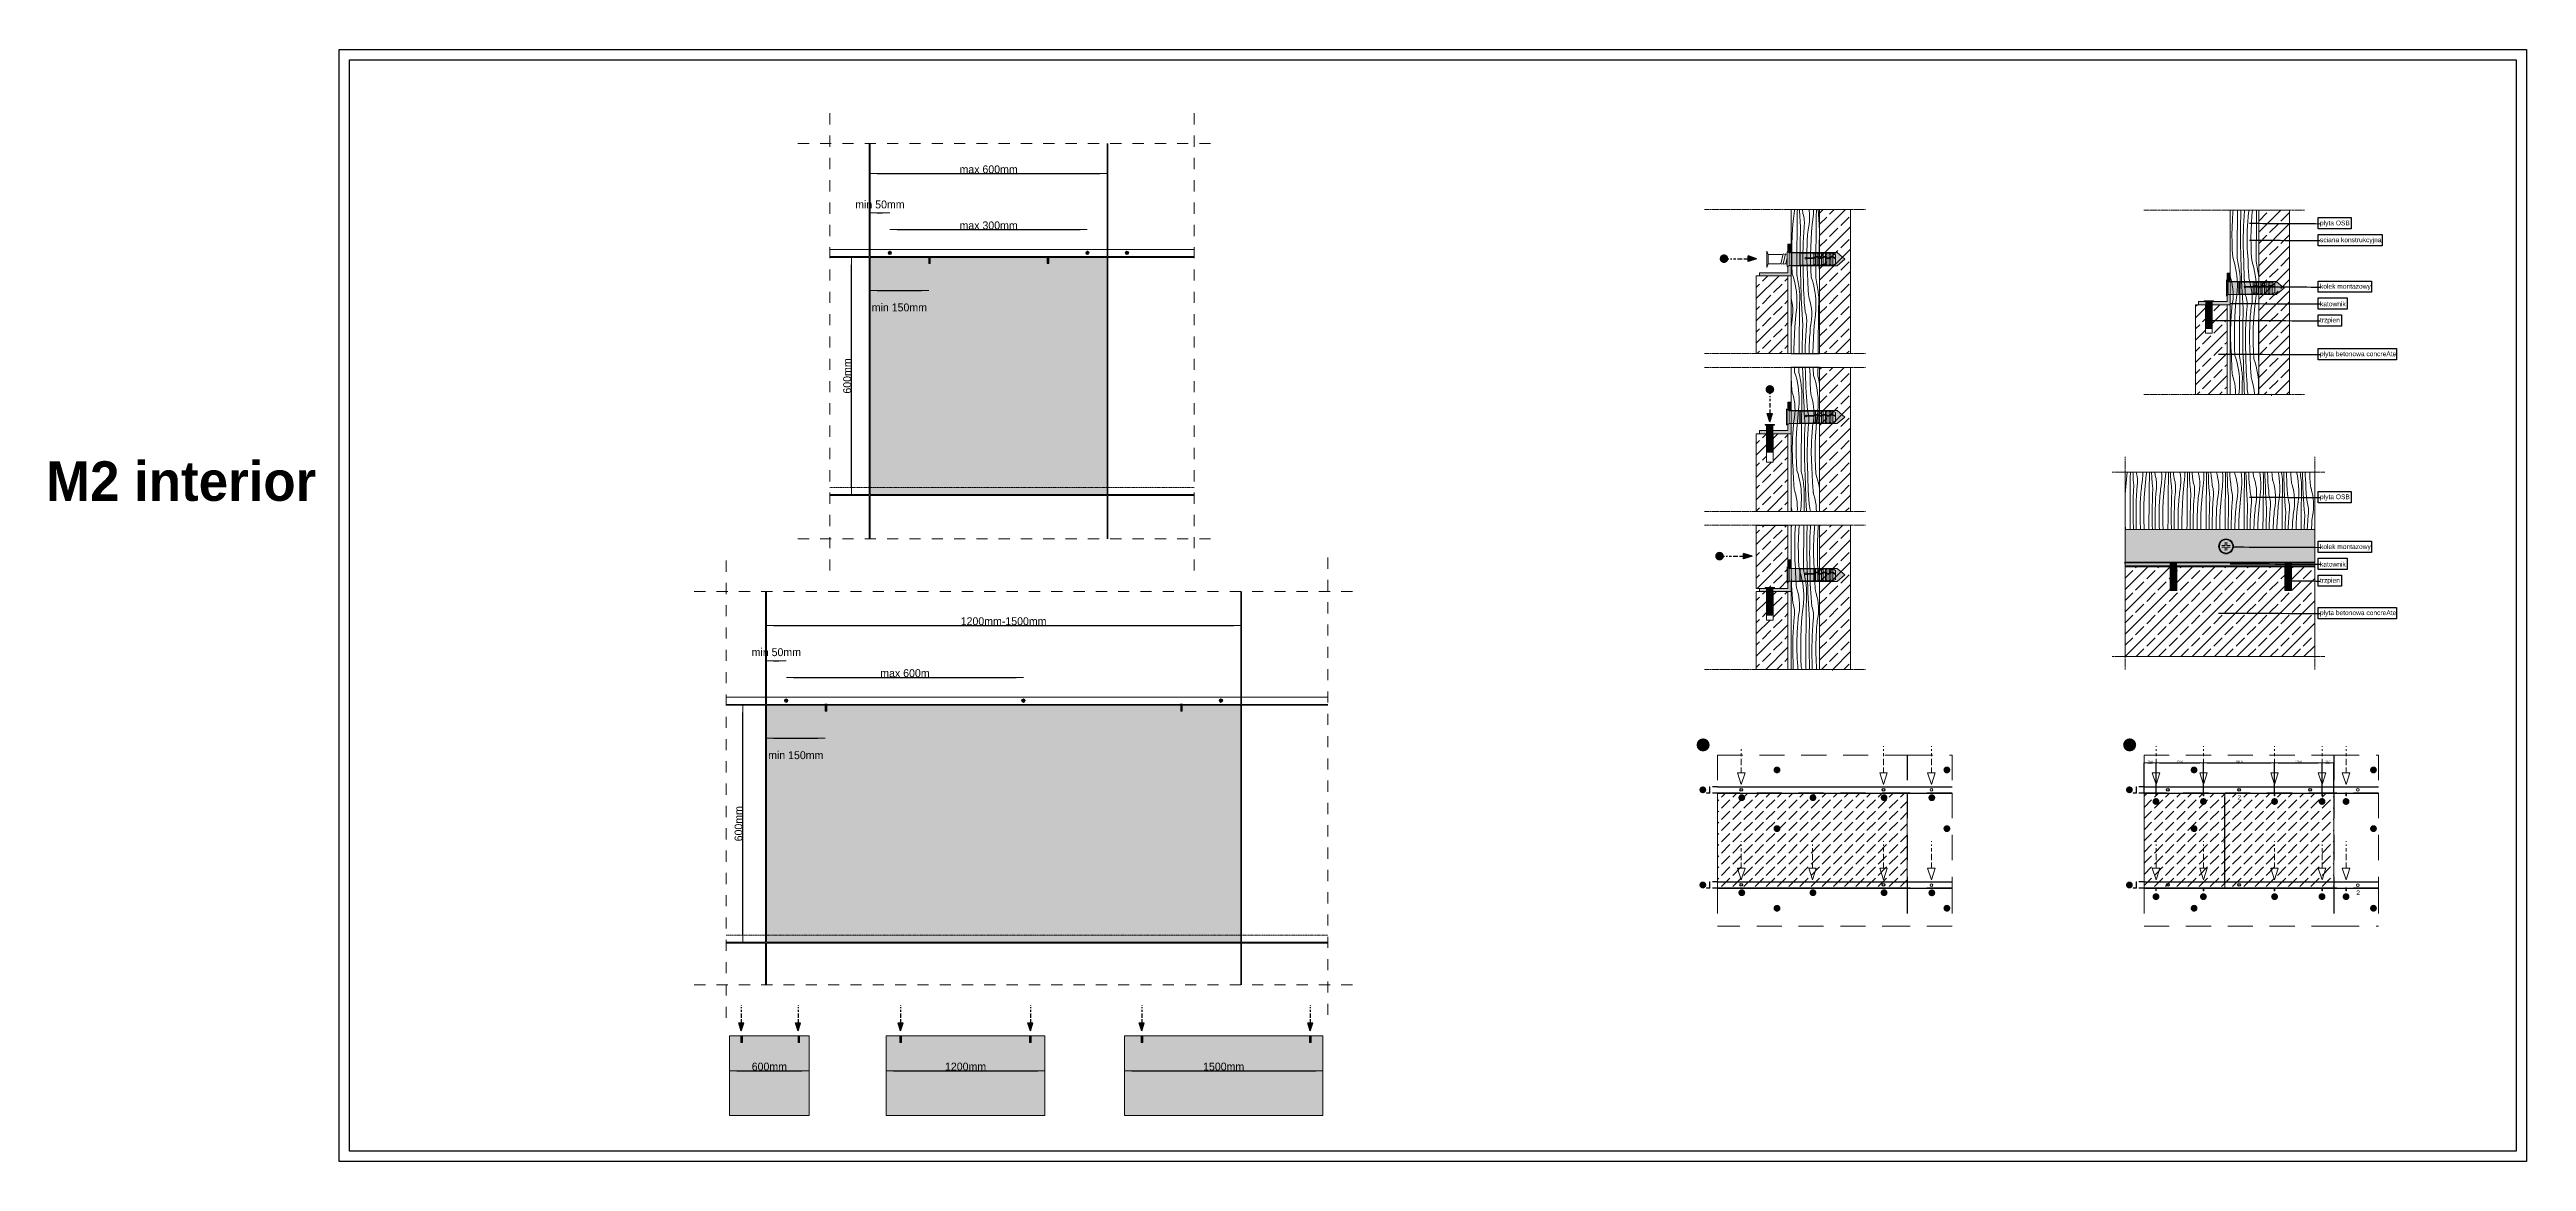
# Model space of a CAD drawing. Header units: millimetres. Extents: x -7260 to 55402, y 95 to 28230.
import ezdxf

# ---------------------------------------------------------------- set-up
doc = ezdxf.new("R2010")
doc.units = ezdxf.units.MM
for name, pattern in [('Dashed', [564.444447, 282.222223, -282.222223]), ('Hidden Line', [30, 20, -10]), ('JIS_02_2.0', [3, 2, -1]), ('Przerywana d_uga', [1058.333302, 634.99999, -423.333311])]:
    doc.linetypes.add(name, pattern=pattern)
for name, color, linetype, lineweight in [('2D - Ogolne1', 7, 'Continuous', 13), ('2D - Ogolne101', 252, 'Continuous', 13), ('2D - Ogolne2', 251, 'Continuous', 15), ('2D - Ogolne20', 161, 'Continuous', 0), ('2D - Ogolne5', 161, 'Continuous', 25), ('2D - Ogolne61', 251, 'Continuous', 20), ('2D - Ogolne82', 9, 'Continuous', 20), ('2D Drafting - General101', 252, 'Continuous', 13), ('2D Drafting - General102', 254, 'Continuous', 13), ('2D Drafting - General121', 255, 'Continuous', 0), ('2D Drafting - General141', 254, 'Continuous', 0), ('2D Drafting - General2', 251, 'Continuous', 15), ('2D Drafting - General5', 161, 'Continuous', 25), ('2D Drafting - General81', 251, 'Continuous', 20), ('Annotation - Label5', 161, 'Continuous', 25), ('Annotation - Text5', 161, 'Continuous', 25), ('Opisy - Tekst121', 255, 'Continuous', 0)]:
    doc.layers.add(name, color=color, linetype=linetype, lineweight=lineweight)
doc.layers.add('Wymiarowanie', color=7, linetype='Continuous')
doc.layers.add('Wymiarowanie - Ogolne', color=7, linetype='Continuous')
doc.styles.add('GENERATED_STYLE_1', font='arial.ttf')
doc.styles.add('GENERATED_STYLE_2', font='GOTHIC.TTF')
doc.styles.add('GENERATED_STYLE_4', font='GOTHIC.TTF')
doc.styles.add('GENERATED_STYLE_5', font='arial.ttf')
doc.styles.add('GENERATED_STYLE_6', font='')
doc.styles.get('GENERATED_STYLE_6').set_extended_font_data('Century Gothic', bold=True)
doc.dimstyles.new('GENERATED_STYLE__12', dxfattribs={"dimtxt": 20, "dimasz": 91.78744, "dimexe": 0.18, "dimexo": 0, "dimgap": 0.09, "dimtad": 1, "dimtih": 1, "dimtoh": 1, "dimdec": 1, "dimlfac": 0.1, "dimzin": 0, "dimdsep": 46, "dimtxsty": 'GENERATED_STYLE_4', "dimblk": 'ARROWHEAD_5', "dimblk1": 'ARROWHEAD_5', "dimblk2": 'ARROWHEAD_5', "dimcen": 0.09, "dimclrd": 254, "dimclre": 254, "dimclrt": 5, "dimadec": 0, "dimazin": 0, "dimtfac": 1, "dimtdec": 4, "dimtmove": 0, "dimatfit": 3, "dimfxl": 0, "dimtolj": 1, "dimtzin": 0, "dimarcsym": 0})
doc.dimstyles.new('GENERATED_STYLE__13', dxfattribs={"dimtxt": 20, "dimasz": 91.78744, "dimexe": 0.18, "dimexo": 0, "dimgap": 0.09, "dimtad": 1, "dimdec": 1, "dimlfac": 0.1, "dimzin": 0, "dimdsep": 46, "dimtxsty": 'GENERATED_STYLE_4', "dimblk": 'ARROWHEAD_5', "dimblk1": 'ARROWHEAD_5', "dimblk2": 'ARROWHEAD_5', "dimcen": 0.09, "dimclrd": 254, "dimclre": 254, "dimclrt": 5, "dimadec": 0, "dimazin": 0, "dimtfac": 1, "dimtdec": 4, "dimtmove": 0, "dimatfit": 3, "dimfxl": 0, "dimtolj": 1, "dimtzin": 0, "dimarcsym": 0})
doc.dimstyles.new('GENERATED_STYLE__14', dxfattribs={"dimtxt": 200, "dimasz": 183.574879, "dimexe": 0.18, "dimexo": 20, "dimgap": 0.09, "dimtad": 1, "dimtih": 1, "dimtoh": 1, "dimdec": 1, "dimlfac": 0.1, "dimzin": 0, "dimdsep": 46, "dimtxsty": 'GENERATED_STYLE_2', "dimblk": 'ARROWHEAD_5', "dimblk1": 'ARROWHEAD_5', "dimblk2": 'ARROWHEAD_5', "dimcen": 0.09, "dimse1": 1, "dimse2": 1, "dimclrd": 251, "dimclre": 251, "dimclrt": 251, "dimadec": 0, "dimazin": 0, "dimtfac": 1, "dimtdec": 4, "dimtmove": 0, "dimatfit": 3, "dimfxl": 0, "dimtolj": 1, "dimtzin": 0, "dimarcsym": 0})
doc.dimstyles.new('GENERATED_STYLE__15', dxfattribs={"dimtxt": 200, "dimasz": 183.574879, "dimexe": 0.18, "dimexo": 0, "dimgap": 0.09, "dimtad": 1, "dimdec": 1, "dimlfac": 0.1, "dimzin": 0, "dimdsep": 46, "dimtxsty": 'GENERATED_STYLE_2', "dimblk": 'ARROWHEAD_5', "dimblk1": 'ARROWHEAD_5', "dimblk2": 'ARROWHEAD_5', "dimcen": 0.09, "dimse1": 1, "dimse2": 1, "dimclrd": 251, "dimclre": 251, "dimclrt": 251, "dimadec": 0, "dimazin": 0, "dimtfac": 1, "dimtdec": 4, "dimtmove": 0, "dimatfit": 3, "dimfxl": 0, "dimtolj": 1, "dimtzin": 0, "dimarcsym": 0})
doc.dimstyles.new('GENERATED_STYLE__16', dxfattribs={"dimtxt": 200, "dimasz": 183.574879, "dimexe": 0.18, "dimexo": 20, "dimgap": 0.09, "dimtad": 1, "dimtih": 1, "dimtoh": 1, "dimdec": 1, "dimlfac": 0.1, "dimzin": 0, "dimdsep": 46, "dimtxsty": 'GENERATED_STYLE_2', "dimblk": 'ARROWHEAD_5', "dimblk1": 'ARROWHEAD_5', "dimblk2": 'ARROWHEAD_5', "dimcen": 0.09, "dimse1": 1, "dimse2": 1, "dimclrd": 251, "dimclre": 251, "dimclrt": 251, "dimadec": 0, "dimazin": 0, "dimtfac": 1, "dimtdec": 4, "dimtmove": 2, "dimatfit": 3, "dimfxl": 0, "dimtolj": 1, "dimtzin": 0, "dimarcsym": 0})
doc.dimstyles.new('GENERATED_STYLE__17', dxfattribs={"dimtxt": 200, "dimasz": 183.574879, "dimexe": 0.18, "dimexo": 0, "dimgap": 0.09, "dimtad": 1, "dimtih": 1, "dimtoh": 1, "dimdec": 1, "dimlfac": 0.1, "dimzin": 0, "dimdsep": 46, "dimtxsty": 'GENERATED_STYLE_2', "dimblk": 'ARROWHEAD_5', "dimblk1": 'ARROWHEAD_5', "dimblk2": 'ARROWHEAD_5', "dimcen": 0.09, "dimse1": 1, "dimse2": 1, "dimclrd": 251, "dimclre": 251, "dimclrt": 251, "dimadec": 0, "dimazin": 0, "dimtfac": 1, "dimtdec": 4, "dimtmove": 2, "dimatfit": 3, "dimfxl": 0, "dimtolj": 1, "dimtzin": 0, "dimarcsym": 0})
doc.dimstyles.new('GENERATED_STYLE__18', dxfattribs={"dimtxt": 200, "dimasz": 183.574879, "dimexe": 0.18, "dimexo": 0, "dimgap": 0.09, "dimtad": 1, "dimtih": 1, "dimtoh": 1, "dimdec": 1, "dimlfac": 0.1, "dimzin": 0, "dimdsep": 46, "dimtxsty": 'GENERATED_STYLE_2', "dimblk": 'ARROWHEAD_5', "dimblk1": 'ARROWHEAD_5', "dimblk2": 'ARROWHEAD_5', "dimcen": 0.09, "dimse1": 1, "dimse2": 1, "dimclrd": 251, "dimclre": 251, "dimclrt": 251, "dimadec": 0, "dimazin": 0, "dimtfac": 1, "dimtdec": 4, "dimtmove": 0, "dimatfit": 3, "dimfxl": 0, "dimtolj": 1, "dimtzin": 0, "dimarcsym": 0})
doc.dimstyles.new('GENERATED_STYLE__19', dxfattribs={"dimtxt": 0.18, "dimasz": 91.2, "dimexe": 0.18, "dimexo": 0.0625, "dimgap": 0.09, "dimtad": 0, "dimtih": 1, "dimtoh": 1, "dimdec": 4, "dimzin": 0, "dimdsep": 46, "dimtxsty": 'Standard', "dimcen": 0.09, "dimadec": 0, "dimazin": 0, "dimtfac": 1, "dimtdec": 4, "dimtmove": 0, "dimatfit": 3, "dimldrblk": 'ARROWHEAD_5', "dimfxl": 0, "dimtolj": 1, "dimtzin": 0, "dimarcsym": 0})
pattern_1 = [(45, (405428.15, -307466.14), (-282.8427, 282.8427), []), (45, (405286.73, -307324.7), (-282.8427, 282.8427), [300, -100])]
pattern_2 = [(45, (412961, -308702.5), (-282.8427, 282.8427), []), (45, (412819.6, -308561.07), (-282.8427, 282.8427), [300, -100])]

# ---------------------------------------------------------------- blocks, each defined once
blk = doc.blocks.new('*X2')
at = {"layer": '2D Drafting - General81', "linetype": 'Continuous'}
for p, q in [((-90044, 81111), (-90041, 81159)), ((-90041, 81159), (-90036, 81207)), ((-90036, 81207), (-90031, 81250)), ((-90012, 81224), (-90011, 81245)), ((-90012, 81203), (-90012, 81224)), ((-90012, 81182), (-90012, 81203)), ((-90012, 81143), (-90012, 81182)), ((-90011, 81245), (-90011, 81250)), ((-89995, 81238), (-89996, 81250)), ((-89993, 81203), (-89995, 81238)), ((-89990, 81168), (-89993, 81203)), ((-89991, 81130), (-89990, 81168)), ((-89972, 81243), (-89974, 81250)), ((-89970, 81233), (-89972, 81243)), ((-89968, 81222), (-89970, 81233)), ((-89970, 81136), (-89968, 81169)), ((-89966, 81211), (-89968, 81222)), ((-89968, 81169), (-89966, 81179)), ((-89966, 81201), (-89966, 81211)), ((-89966, 81190), (-89966, 81201)), ((-89966, 81179), (-89966, 81190)), ((-89944, 81135), (-89942, 81149)), ((-89942, 81149), (-89941, 81164)), ((-89941, 81164), (-89937, 81186)), ((-89937, 81186), (-89934, 81208)), ((-89934, 81208), (-89933, 81230)), ((-89933, 81230), (-89933, 81250)), ((-89921, 81138), (-89916, 81185)), ((-89916, 81185), (-89911, 81233)), ((-89911, 81233), (-89910, 81240)), ((-89910, 81240), (-89909, 81247)), ((-89909, 81247), (-89909, 81250)), ((-89892, 81182), (-89891, 81203)), ((-89892, 81161), (-89892, 81182)), ((-89892, 81122), (-89892, 81161)), ((-89891, 81245), (-89891, 81250)), ((-89891, 81224), (-89891, 81245)), ((-89891, 81203), (-89891, 81224)), ((-89875, 81217), (-89877, 81250)), ((-89873, 81182), (-89875, 81217)), ((-89870, 81147), (-89873, 81182)), ((-89855, 81232), (-89857, 81250)), ((-89852, 81222), (-89855, 81232)), ((-89849, 81211), (-89852, 81222)), ((-89850, 81115), (-89847, 81147)), ((-89848, 81201), (-89849, 81211)), ((-89846, 81190), (-89848, 81201)), ((-89847, 81147), (-89846, 81158)), ((-89846, 81180), (-89846, 81190)), ((-89846, 81169), (-89846, 81180)), ((-89846, 81158), (-89846, 81169)), ((-89821, 81143), (-89817, 81165)), ((-89817, 81165), (-89814, 81187)), ((-89813, 81231), (-89815, 81250)), ((-89814, 81187), (-89813, 81209)), ((-89813, 81209), (-89813, 81231)), ((-89800, 81117), (-89796, 81164)), ((-89796, 81164), (-89791, 81212)), ((-89791, 81212), (-89790, 81219)), ((-89790, 81219), (-89789, 81225)), ((-89789, 81232), (-89788, 81239)), ((-89789, 81225), (-89789, 81232)), ((-89788, 81246), (-89788, 81250)), ((-89788, 81239), (-89788, 81246)), ((-89772, 81161), (-89771, 81182)), ((-89772, 81140), (-89772, 81161)), ((-89771, 81223), (-89770, 81244)), ((-89771, 81202), (-89771, 81223)), ((-89771, 81182), (-89771, 81202)), ((-89770, 81244), (-89770, 81250)), ((-89757, 81230), (-89758, 81250)), ((-89755, 81196), (-89757, 81230)), ((-89752, 81161), (-89755, 81196)), ((-89750, 81126), (-89752, 81161)), ((-89738, 81239), (-89739, 81250)), ((-89735, 81211), (-89738, 81239)), ((-89732, 81201), (-89735, 81211)), ((-89729, 81190), (-89732, 81201)), ((-89728, 81180), (-89729, 81190)), ((-89726, 81169), (-89728, 81180)), ((-89726, 81158), (-89726, 81169)), ((-89726, 81148), (-89726, 81158)), ((-89726, 81137), (-89726, 81148)), ((-89695, 81232), (-89698, 81250)), ((-89697, 81143), (-89694, 81165)), ((-89693, 81210), (-89695, 81232)), ((-89694, 81165), (-89693, 81188)), ((-89693, 81188), (-89693, 81210)), ((-89676, 81143), (-89671, 81191)), ((-89671, 81191), (-89670, 81197)), ((-89670, 81197), (-89669, 81204)), ((-89669, 81211), (-89668, 81218)), ((-89669, 81204), (-89669, 81211)), ((-89668, 81225), (-89667, 81232)), ((-89668, 81218), (-89668, 81225)), ((-89667, 81250), (-89667, 81245)), ((-89667, 81239), (-89667, 81245)), ((-89667, 81232), (-89667, 81239)), ((-89652, 81140), (-89651, 81160)), ((-89651, 81202), (-89650, 81223)), ((-89651, 81181), (-89651, 81202)), ((-89651, 81160), (-89651, 81181)), ((-89650, 81244), (-89650, 81250)), ((-89650, 81223), (-89650, 81244)), ((-89638, 81244), (-89639, 81250)), ((-89637, 81209), (-89638, 81244)), ((-89635, 81174), (-89637, 81209)), ((-89632, 81140), (-89635, 81174)), ((-89620, 81247), (-89620, 81250)), ((-89618, 81218), (-89620, 81247)), ((-89615, 81190), (-89618, 81218)), ((-89612, 81180), (-89615, 81190)), ((-89609, 81169), (-89612, 81180)), ((-89607, 81159), (-89609, 81169)), ((-89606, 81148), (-89607, 81159)), ((-89606, 81137), (-89606, 81148)), ((-89578, 81233), (-89582, 81250)), ((-89575, 81211), (-89578, 81233)), ((-89573, 81189), (-89575, 81211)), ((-89574, 81144), (-89573, 81166)), ((-89573, 81166), (-89573, 81189)), ((-89556, 81122), (-89551, 81169)), ((-89551, 81169), (-89550, 81176)), ((-89550, 81176), (-89549, 81183)), ((-89549, 81190), (-89548, 81197)), ((-89549, 81183), (-89549, 81190)), ((-89548, 81204), (-89547, 81211)), ((-89548, 81197), (-89548, 81204)), ((-89547, 81250), (-89547, 81248)), ((-89547, 81248), (-89547, 81224)), ((-89547, 81217), (-89547, 81224)), ((-89547, 81211), (-89547, 81217)), ((-89531, 81181), (-89530, 81202)), ((-89531, 81160), (-89531, 81181)), ((-89531, 81139), (-89531, 81160)), ((-89530, 81244), (-89529, 81250)), ((-89530, 81223), (-89530, 81244)), ((-89530, 81202), (-89530, 81223)), ((-89518, 81223), (-89520, 81250)), ((-89517, 81188), (-89518, 81223)), ((-89515, 81153), (-89517, 81188)), ((-89512, 81118), (-89515, 81153)), ((-89500, 81226), (-89502, 81250)), ((-89497, 81197), (-89500, 81226)), ((-89495, 81169), (-89497, 81197)), ((-89492, 81158), (-89495, 81169)), ((-89489, 81148), (-89492, 81158)), ((-89487, 81137), (-89489, 81148)), ((-89463, 81233), (-89468, 81250)), ((-89458, 81211), (-89463, 81233)), ((-89455, 81190), (-89458, 81211)), ((-89453, 81167), (-89455, 81190)), ((-89453, 81145), (-89453, 81167)), ((-89436, 81101), (-89431, 81148)), ((-89431, 81148), (-89430, 81155)), ((-89430, 81155), (-89429, 81162)), ((-89429, 81169), (-89428, 81176)), ((-89429, 81162), (-89429, 81169)), ((-89428, 81250), (-89428, 81250)), ((-89428, 81250), (-89427, 81227)), ((-89428, 81182), (-89427, 81189)), ((-89428, 81176), (-89428, 81182)), ((-89427, 81227), (-89427, 81203)), ((-89427, 81196), (-89427, 81203)), ((-89427, 81189), (-89427, 81196)), ((-89411, 81160), (-89410, 81181)), ((-89411, 81139), (-89411, 81160)), ((-89410, 81202), (-89409, 81223)), ((-89410, 81181), (-89410, 81202)), ((-89409, 81249), (-89409, 81250)), ((-89409, 81243), (-89409, 81249)), ((-89409, 81223), (-89409, 81243)), ((-89400, 81237), (-89400, 81250)), ((-89398, 81202), (-89400, 81237)), ((-89397, 81167), (-89398, 81202)), ((-89395, 81132), (-89397, 81167)), ((-89382, 81233), (-89383, 81250)), ((-89380, 81204), (-89382, 81233)), ((-89377, 81176), (-89380, 81204)), ((-89375, 81148), (-89377, 81176)), ((-89372, 81137), (-89375, 81148)), ((-89353, 81249), (-89353, 81250)), ((-89352, 81245), (-89353, 81249)), ((-89351, 81241), (-89352, 81245)), ((-89350, 81237), (-89351, 81241)), ((-89349, 81233), (-89350, 81237)), ((-89343, 81212), (-89349, 81233)), ((-89338, 81190), (-89343, 81212)), ((-89335, 81168), (-89338, 81190)), ((-89333, 81146), (-89335, 81168)), ((-89310, 81250), (-89308, 81229)), ((-89309, 81148), (-89308, 81154)), ((-89309, 81141), (-89309, 81148)), ((-89308, 81229), (-89307, 81205)), ((-89308, 81161), (-89307, 81168)), ((-89308, 81154), (-89308, 81161)), ((-89307, 81205), (-89307, 81182)), ((-89307, 81175), (-89307, 81182)), ((-89307, 81168), (-89307, 81175)), ((-89291, 81139), (-89290, 81160)), ((-89290, 81249), (-89290, 81250)), ((-89289, 81244), (-89290, 81249)), ((-89290, 81180), (-89289, 81201)), ((-89290, 81160), (-89290, 81180)), ((-89289, 81238), (-89289, 81244)), ((-89289, 81233), (-89289, 81238)), ((-89289, 81228), (-89289, 81233)), ((-89289, 81222), (-89289, 81228)), ((-89289, 81201), (-89289, 81222)), ((-89280, 81216), (-89281, 81250)), ((-89278, 81181), (-89280, 81216)), ((-89277, 81146), (-89278, 81181)), ((-89263, 81240), (-89264, 81250)), ((-89262, 81212), (-89263, 81240)), ((-89260, 81183), (-89262, 81212)), ((-89257, 81155), (-89260, 81183)), ((-89255, 81126), (-89257, 81155)), ((-89234, 81243), (-89235, 81250)), ((-89234, 81239), (-89234, 81243)), ((-89234, 81235), (-89234, 81239)), ((-89233, 81231), (-89234, 81235)), ((-89232, 81227), (-89233, 81231)), ((-89232, 81224), (-89232, 81227)), ((-89231, 81220), (-89232, 81224)), ((-89230, 81216), (-89231, 81220)), ((-89229, 81212), (-89230, 81216)), ((-89223, 81191), (-89229, 81212)), ((-89218, 81169), (-89223, 81191)), ((-89215, 81147), (-89218, 81169)), ((-89193, 81250), (-89190, 81231)), ((-89190, 81231), (-89188, 81208)), ((-89188, 81208), (-89187, 81184)), ((-89187, 81184), (-89187, 81161)), ((-89187, 81154), (-89187, 81161)), ((-89187, 81147), (-89187, 81154)), ((-89173, 81250), (-89172, 81244)), ((-89171, 81239), (-89172, 81244)), ((-89170, 81233), (-89171, 81239)), ((-89170, 81228), (-89170, 81233)), ((-89169, 81223), (-89170, 81228)), ((-89170, 81159), (-89169, 81180)), ((-89170, 81138), (-89170, 81159)), ((-89169, 81217), (-89169, 81223)), ((-89169, 81212), (-89169, 81217)), ((-89169, 81206), (-89169, 81212)), ((-89169, 81201), (-89169, 81206)), ((-89169, 81180), (-89169, 81201)), ((-89161, 81229), (-89161, 81250)), ((-89160, 81194), (-89161, 81229)), ((-89158, 81159), (-89160, 81194)), ((-89156, 81125), (-89158, 81159)), ((-89145, 81248), (-89145, 81250)), ((-89143, 81219), (-89145, 81248)), ((-89142, 81191), (-89143, 81219)), ((-89140, 81162), (-89142, 81191)), ((-89137, 81134), (-89140, 81162)), ((-89116, 81249), (-89116, 81250)), ((-89115, 81235), (-89116, 81249)), ((-89114, 81222), (-89115, 81235)), ((-89114, 81218), (-89114, 81222)), ((-89113, 81214), (-89114, 81218)), ((-89113, 81210), (-89113, 81214)), ((-89112, 81206), (-89113, 81210)), ((-89112, 81202), (-89112, 81206)), ((-89111, 81199), (-89112, 81202)), ((-89110, 81195), (-89111, 81199)), ((-89109, 81191), (-89110, 81195)), ((-89103, 81170), (-89109, 81191)), ((-89098, 81148), (-89103, 81170)), ((-89095, 81126), (-89098, 81148)), ((-89076, 81250), (-89073, 81233)), ((-89073, 81233), (-89070, 81210)), ((-89070, 81210), (-89068, 81187)), ((-89068, 81187), (-89067, 81163)), ((-89067, 81163), (-89067, 81140)), ((-89055, 81250), (-89055, 81247)), ((-89055, 81247), (-89053, 81235)), ((-89053, 81235), (-89052, 81223)), ((-89051, 81217), (-89052, 81223)), ((-89050, 81212), (-89051, 81217)), ((-89050, 81207), (-89050, 81212)), ((-89049, 81201), (-89050, 81207)), ((-89050, 81138), (-89049, 81159)), ((-89049, 81196), (-89049, 81201)), ((-89049, 81191), (-89049, 81196)), ((-89049, 81185), (-89049, 81191)), ((-89049, 81180), (-89049, 81185)), ((-89049, 81159), (-89049, 81180)), ((-89042, 81243), (-89042, 81250)), ((-89041, 81208), (-89042, 81243)), ((-89040, 81173), (-89041, 81208)), ((-89038, 81138), (-89040, 81173)), ((-89025, 81227), (-89025, 81250)), ((-89023, 81198), (-89025, 81227)), ((-89022, 81169), (-89023, 81198)), ((-89020, 81141), (-89022, 81169)), ((-88996, 81241), (-88997, 81250)), ((-88996, 81227), (-88996, 81241)), ((-88995, 81214), (-88996, 81227)), ((-88994, 81201), (-88995, 81214)), ((-88994, 81197), (-88994, 81201)), ((-88993, 81193), (-88994, 81197)), ((-88993, 81189), (-88993, 81193)), ((-88992, 81185), (-88993, 81189)), ((-88992, 81181), (-88992, 81185)), ((-88991, 81177), (-88992, 81181)), ((-88990, 81174), (-88991, 81177)), ((-88989, 81170), (-88990, 81174)), ((-88983, 81148), (-88989, 81170)), ((-88978, 81127), (-88983, 81148)), ((-88961, 81250), (-88957, 81235)), ((-88957, 81235), (-88953, 81212)), ((-88953, 81212), (-88950, 81189)), ((-88950, 81189), (-88948, 81165)), ((-88948, 81165), (-88947, 81142)), ((-88938, 81250), (-88938, 81250)), ((-88938, 81250), (-88936, 81238)), ((-88936, 81238), (-88935, 81226)), ((-88935, 81226), (-88933, 81214)), ((-88933, 81214), (-88932, 81202)), ((-88931, 81196), (-88932, 81202)), ((-88930, 81191), (-88931, 81196)), ((-88930, 81186), (-88930, 81191)), ((-88929, 81180), (-88930, 81186)), ((-88929, 81175), (-88929, 81180)), ((-88929, 81170), (-88929, 81175)), ((-88929, 81164), (-88929, 81170)), ((-88929, 81159), (-88929, 81164)), ((-88929, 81138), (-88929, 81159)), ((-88922, 81222), (-88922, 81250)), ((-88921, 81187), (-88922, 81222)), ((-88920, 81152), (-88921, 81187)), ((-88918, 81117), (-88920, 81152)), ((-88906, 81234), (-88906, 81250)), ((-88905, 81205), (-88906, 81234)), ((-88903, 81177), (-88905, 81205)), ((-88902, 81148), (-88903, 81177)), ((-88899, 81120), (-88902, 81148)), ((-88877, 81246), (-88878, 81250)), ((-88877, 81233), (-88877, 81246)), ((-88876, 81220), (-88877, 81233)), ((-88876, 81206), (-88876, 81220)), ((-88875, 81193), (-88876, 81206)), ((-88874, 81180), (-88875, 81193)), ((-88874, 81176), (-88874, 81180)), ((-88873, 81172), (-88874, 81176)), ((-88873, 81168), (-88873, 81172)), ((-88872, 81164), (-88873, 81168)), ((-88872, 81160), (-88872, 81164)), ((-88871, 81156), (-88872, 81160)), ((-88870, 81152), (-88871, 81156)), ((-88869, 81149), (-88870, 81152)), ((-88863, 81127), (-88869, 81149)), ((-88846, 81250), (-88845, 81249)), ((-90045, 81076), (-90044, 81111)), ((-90014, 80985), (-90013, 81025)), ((-90013, 81103), (-90012, 81143)), ((-90013, 81064), (-90013, 81103)), ((-90013, 81025), (-90013, 81064)), ((-89993, 81092), (-89991, 81130)), ((-89993, 81054), (-89993, 81092)), ((-89993, 81016), (-89993, 81054)), ((-89993, 80978), (-89993, 81016)), ((-89976, 80971), (-89975, 81004)), ((-89975, 81037), (-89974, 81070)), ((-89975, 81004), (-89975, 81037)), ((-89974, 81070), (-89972, 81103)), ((-89972, 81103), (-89970, 81136)), ((-89950, 81024), (-89949, 81048)), ((-89950, 81000), (-89950, 81024)), ((-89950, 80976), (-89950, 81000)), ((-89949, 81063), (-89948, 81077)), ((-89949, 81048), (-89949, 81063)), ((-89948, 81077), (-89947, 81092)), ((-89947, 81092), (-89946, 81106)), ((-89946, 81106), (-89945, 81121)), ((-89945, 81121), (-89944, 81135)), ((-89926, 81042), (-89924, 81090)), ((-89926, 80994), (-89926, 81042)), ((-89926, 80947), (-89926, 80994)), ((-89924, 81090), (-89921, 81138)), ((-89894, 80964), (-89893, 81004)), ((-89893, 81082), (-89892, 81122)), ((-89893, 81043), (-89893, 81082)), ((-89893, 81004), (-89893, 81043)), ((-89873, 81033), (-89872, 81071)), ((-89873, 80995), (-89873, 81033)), ((-89873, 80956), (-89873, 80995)), ((-89872, 81071), (-89871, 81109)), ((-89871, 81109), (-89870, 81147)), ((-89855, 81015), (-89853, 81049)), ((-89855, 80982), (-89855, 81015)), ((-89853, 81049), (-89852, 81082)), ((-89852, 81082), (-89850, 81115)), ((-89830, 81003), (-89829, 81027)), ((-89830, 80979), (-89830, 81003)), ((-89829, 81042), (-89828, 81056)), ((-89829, 81027), (-89829, 81042)), ((-89828, 81056), (-89827, 81070)), ((-89827, 81070), (-89826, 81085)), ((-89826, 81085), (-89825, 81099)), ((-89825, 81099), (-89824, 81114)), ((-89824, 81114), (-89822, 81128)), ((-89822, 81128), (-89821, 81143)), ((-89806, 81021), (-89804, 81069)), ((-89806, 80973), (-89806, 81021)), ((-89804, 81069), (-89800, 81117)), ((-89773, 81061), (-89772, 81100)), ((-89773, 81022), (-89773, 81061)), ((-89773, 80982), (-89773, 81022)), ((-89772, 81100), (-89772, 81140)), ((-89753, 81012), (-89752, 81050)), ((-89753, 80973), (-89753, 81012)), ((-89752, 81050), (-89751, 81088)), ((-89751, 81088), (-89750, 81126)), ((-89735, 80994), (-89733, 81027)), ((-89735, 80961), (-89735, 80994)), ((-89733, 81027), (-89732, 81060)), ((-89732, 81060), (-89730, 81093)), ((-89730, 81093), (-89727, 81126)), ((-89727, 81126), (-89726, 81137)), ((-89710, 80982), (-89709, 81006)), ((-89709, 81020), (-89708, 81035)), ((-89709, 81006), (-89709, 81020)), ((-89708, 81035), (-89707, 81049)), ((-89707, 81049), (-89706, 81064)), ((-89706, 81064), (-89705, 81078)), ((-89705, 81078), (-89704, 81093)), ((-89704, 81093), (-89702, 81107)), ((-89702, 81107), (-89701, 81122)), ((-89701, 81122), (-89697, 81143)), ((-89686, 80952), (-89685, 81000)), ((-89685, 81000), (-89683, 81048)), ((-89683, 81048), (-89680, 81095)), ((-89680, 81095), (-89676, 81143)), ((-89653, 81001), (-89652, 81040)), ((-89653, 80961), (-89653, 81001)), ((-89652, 81119), (-89652, 81140)), ((-89652, 81079), (-89652, 81119)), ((-89652, 81040), (-89652, 81079)), ((-89633, 80990), (-89632, 81029)), ((-89630, 81105), (-89632, 81140)), ((-89632, 81029), (-89631, 81067)), ((-89631, 81067), (-89630, 81105)), ((-89614, 80973), (-89613, 81006)), ((-89613, 81006), (-89612, 81039)), ((-89612, 81039), (-89610, 81072)), ((-89610, 81072), (-89607, 81105)), ((-89607, 81105), (-89606, 81116)), ((-89606, 81126), (-89606, 81137)), ((-89606, 81116), (-89606, 81126)), ((-89589, 80985), (-89588, 80999)), ((-89588, 81014), (-89587, 81028)), ((-89588, 80999), (-89588, 81014)), ((-89587, 81028), (-89586, 81043)), ((-89586, 81043), (-89585, 81057)), ((-89585, 81057), (-89583, 81072)), ((-89583, 81072), (-89582, 81086)), ((-89582, 81086), (-89581, 81100)), ((-89581, 81100), (-89577, 81122)), ((-89577, 81122), (-89574, 81144)), ((-89565, 80979), (-89563, 81027)), ((-89563, 81027), (-89560, 81074)), ((-89560, 81074), (-89556, 81122)), ((-89533, 80979), (-89532, 81019)), ((-89532, 81097), (-89531, 81118)), ((-89532, 81058), (-89532, 81097)), ((-89532, 81019), (-89532, 81058)), ((-89531, 81118), (-89531, 81139)), ((-89513, 80969), (-89512, 81007)), ((-89510, 81084), (-89512, 81118)), ((-89512, 81007), (-89511, 81045)), ((-89511, 81045), (-89510, 81084)), ((-89493, 80985), (-89492, 81018)), ((-89492, 81018), (-89490, 81051)), ((-89490, 81051), (-89487, 81084)), ((-89486, 81127), (-89487, 81137)), ((-89487, 81084), (-89486, 81095)), ((-89486, 81116), (-89486, 81127)), ((-89485, 81105), (-89486, 81116)), ((-89486, 81095), (-89485, 81105)), ((-89468, 80992), (-89467, 81007)), ((-89468, 80978), (-89468, 80992)), ((-89467, 81007), (-89466, 81021)), ((-89466, 81021), (-89465, 81036)), ((-89465, 81036), (-89463, 81050)), ((-89463, 81050), (-89462, 81065)), ((-89462, 81065), (-89460, 81079)), ((-89460, 81079), (-89457, 81101)), ((-89457, 81101), (-89454, 81123)), ((-89454, 81123), (-89453, 81145)), ((-89445, 80958), (-89443, 81005)), ((-89443, 81005), (-89440, 81053)), ((-89440, 81053), (-89436, 81101)), ((-89413, 80958), (-89412, 80998)), ((-89412, 81076), (-89411, 81097)), ((-89412, 81037), (-89412, 81076)), ((-89412, 80998), (-89412, 81037)), ((-89411, 81118), (-89411, 81139)), ((-89411, 81097), (-89411, 81118)), ((-89392, 81097), (-89395, 81132)), ((-89390, 81062), (-89392, 81097)), ((-89392, 80986), (-89391, 81024)), ((-89391, 81024), (-89390, 81062)), ((-89373, 80964), (-89372, 80997)), ((-89369, 81127), (-89372, 81137)), ((-89372, 80997), (-89370, 81030)), ((-89370, 81030), (-89367, 81063)), ((-89367, 81116), (-89369, 81127)), ((-89366, 81106), (-89367, 81116)), ((-89367, 81063), (-89366, 81073)), ((-89365, 81095), (-89366, 81106)), ((-89366, 81073), (-89365, 81084)), ((-89365, 81084), (-89365, 81095)), ((-89347, 80986), (-89346, 81000)), ((-89346, 81000), (-89345, 81015)), ((-89345, 81015), (-89343, 81029)), ((-89343, 81029), (-89342, 81044)), ((-89342, 81044), (-89340, 81058)), ((-89340, 81058), (-89336, 81080)), ((-89336, 81080), (-89334, 81102)), ((-89334, 81102), (-89333, 81124)), ((-89333, 81124), (-89333, 81146)), ((-89323, 80984), (-89320, 81032)), ((-89320, 81032), (-89316, 81080)), ((-89316, 81080), (-89311, 81127)), ((-89311, 81127), (-89310, 81134)), ((-89310, 81134), (-89309, 81141)), ((-89292, 81055), (-89291, 81076)), ((-89292, 81016), (-89292, 81055)), ((-89292, 80976), (-89292, 81016)), ((-89291, 81118), (-89291, 81139)), ((-89291, 81097), (-89291, 81118)), ((-89291, 81076), (-89291, 81097)), ((-89275, 81111), (-89277, 81146)), ((-89272, 81076), (-89275, 81111)), ((-89270, 81041), (-89272, 81076)), ((-89272, 80965), (-89271, 81003)), ((-89271, 81003), (-89270, 81041)), ((-89252, 81116), (-89255, 81126)), ((-89249, 81106), (-89252, 81116)), ((-89252, 80976), (-89250, 81009)), ((-89250, 81009), (-89247, 81042)), ((-89247, 81095), (-89249, 81106)), ((-89246, 81084), (-89247, 81095)), ((-89247, 81042), (-89246, 81052)), ((-89245, 81074), (-89246, 81084)), ((-89246, 81052), (-89245, 81063)), ((-89245, 81063), (-89245, 81074)), ((-89226, 80979), (-89225, 80994)), ((-89225, 80994), (-89223, 81008)), ((-89223, 81008), (-89222, 81022)), ((-89222, 81022), (-89220, 81037)), ((-89220, 81037), (-89216, 81059)), ((-89216, 81059), (-89214, 81081)), ((-89213, 81125), (-89215, 81147)), ((-89214, 81081), (-89213, 81103)), ((-89213, 81103), (-89213, 81125)), ((-89203, 80963), (-89200, 81011)), ((-89200, 81011), (-89196, 81058)), ((-89196, 81058), (-89191, 81106)), ((-89191, 81106), (-89190, 81113)), ((-89190, 81113), (-89189, 81120)), ((-89189, 81120), (-89188, 81126)), ((-89188, 81133), (-89187, 81140)), ((-89188, 81126), (-89188, 81133)), ((-89187, 81140), (-89187, 81147)), ((-89172, 81034), (-89171, 81055)), ((-89172, 80995), (-89172, 81034)), ((-89172, 80955), (-89172, 80995)), ((-89171, 81097), (-89170, 81118)), ((-89171, 81076), (-89171, 81097)), ((-89171, 81055), (-89171, 81076)), ((-89170, 81118), (-89170, 81138)), ((-89154, 81090), (-89156, 81125)), ((-89152, 81055), (-89154, 81090)), ((-89150, 81020), (-89152, 81055)), ((-89151, 80982), (-89150, 81020)), ((-89135, 81105), (-89137, 81134)), ((-89132, 81095), (-89135, 81105)), ((-89129, 81084), (-89132, 81095)), ((-89130, 80987), (-89127, 81020)), ((-89127, 81074), (-89129, 81084)), ((-89126, 81063), (-89127, 81074)), ((-89127, 81020), (-89126, 81031)), ((-89125, 81053), (-89126, 81063)), ((-89126, 81031), (-89125, 81042)), ((-89125, 81042), (-89125, 81053)), ((-89103, 80987), (-89102, 81001)), ((-89102, 81001), (-89100, 81016)), ((-89100, 81016), (-89096, 81038)), ((-89096, 81038), (-89094, 81060)), ((-89093, 81104), (-89095, 81126)), ((-89094, 81060), (-89093, 81082)), ((-89093, 81082), (-89093, 81104)), ((-89080, 80990), (-89076, 81037)), ((-89076, 81037), (-89071, 81085)), ((-89071, 81085), (-89070, 81092)), ((-89070, 81092), (-89069, 81098)), ((-89069, 81098), (-89068, 81105)), ((-89068, 81112), (-89067, 81119)), ((-89068, 81105), (-89068, 81112)), ((-89067, 81133), (-89067, 81140)), ((-89067, 81126), (-89067, 81133)), ((-89067, 81119), (-89067, 81126)), ((-89052, 80973), (-89051, 81013)), ((-89051, 81075), (-89050, 81096)), ((-89051, 81055), (-89051, 81075)), ((-89051, 81034), (-89051, 81055)), ((-89051, 81013), (-89051, 81034)), ((-89050, 81117), (-89050, 81138)), ((-89050, 81096), (-89050, 81117)), ((-89036, 81103), (-89038, 81138)), ((-89034, 81069), (-89036, 81103)), ((-89032, 81034), (-89034, 81069)), ((-89029, 80999), (-89032, 81034)), ((-89031, 80961), (-89029, 80999)), ((-89017, 81112), (-89020, 81141)), ((-89014, 81084), (-89017, 81112)), ((-89011, 81074), (-89014, 81084)), ((-89009, 81063), (-89011, 81074)), ((-89007, 81053), (-89009, 81063)), ((-89009, 80966), (-89007, 80999)), ((-89006, 81042), (-89007, 81053)), ((-89007, 80999), (-89006, 81010)), ((-89005, 81031), (-89006, 81042)), ((-89006, 81010), (-89005, 81021)), ((-89005, 81021), (-89005, 81031)), ((-88982, 80980), (-88980, 80995)), ((-88980, 80995), (-88976, 81016)), ((-88975, 81105), (-88978, 81127)), ((-88976, 81016), (-88974, 81038)), ((-88973, 81083), (-88975, 81105)), ((-88974, 81038), (-88973, 81061)), ((-88973, 81061), (-88973, 81083)), ((-88960, 80968), (-88956, 81016)), ((-88956, 81016), (-88950, 81064)), ((-88950, 81070), (-88949, 81077)), ((-88950, 81064), (-88950, 81070)), ((-88949, 81077), (-88948, 81084)), ((-88948, 81091), (-88947, 81098)), ((-88948, 81084), (-88948, 81091)), ((-88947, 81142), (-88947, 81118)), ((-88947, 81112), (-88947, 81118)), ((-88947, 81105), (-88947, 81112)), ((-88947, 81098), (-88947, 81105)), ((-88932, 80952), (-88931, 80992)), ((-88931, 81054), (-88930, 81075)), ((-88931, 81033), (-88931, 81054)), ((-88931, 81013), (-88931, 81033)), ((-88931, 80992), (-88931, 81013)), ((-88930, 81117), (-88929, 81138)), ((-88930, 81096), (-88930, 81117)), ((-88930, 81075), (-88930, 81096)), ((-88916, 81082), (-88918, 81117)), ((-88914, 81047), (-88916, 81082)), ((-88912, 81013), (-88914, 81047)), ((-88909, 80978), (-88912, 81013)), ((-88897, 81091), (-88899, 81120)), ((-88894, 81063), (-88897, 81091)), ((-88891, 81053), (-88894, 81063)), ((-88889, 81042), (-88891, 81053)), ((-88887, 81032), (-88889, 81042)), ((-88886, 81021), (-88887, 81032)), ((-88885, 81010), (-88886, 81021)), ((-88886, 80989), (-88885, 80999)), ((-88885, 80999), (-88885, 81010)), ((-88858, 81106), (-88863, 81127)), ((-88860, 80973), (-88856, 80995)), ((-88855, 81084), (-88858, 81106)), ((-88856, 80995), (-88854, 81017)), ((-88853, 81062), (-88855, 81084)), ((-88854, 81017), (-88853, 81039)), ((-88853, 81039), (-88853, 81062)), ((-90045, 80920), (-90045, 80932)), ((-90043, 80889), (-90045, 80920)), ((-90014, 80946), (-90014, 80985)), ((-90014, 80907), (-90014, 80946)), ((-90014, 80889), (-90014, 80907)), ((-89993, 80939), (-89993, 80978)), ((-89992, 80901), (-89993, 80939)), ((-89991, 80889), (-89992, 80901)), ((-89975, 80938), (-89976, 80971)), ((-89975, 80904), (-89975, 80938)), ((-89974, 80899), (-89975, 80904)), ((-89974, 80893), (-89974, 80899)), ((-89974, 80889), (-89974, 80893)), ((-89950, 80952), (-89950, 80976)), ((-89949, 80927), (-89950, 80952)), ((-89948, 80903), (-89949, 80927)), ((-89947, 80889), (-89948, 80903)), ((-89925, 80899), (-89926, 80947)), ((-89924, 80889), (-89925, 80899)), ((-89894, 80925), (-89894, 80964)), ((-89894, 80889), (-89894, 80925)), ((-89873, 80918), (-89873, 80956)), ((-89872, 80889), (-89873, 80918)), ((-89855, 80949), (-89855, 80982)), ((-89855, 80916), (-89855, 80949)), ((-89855, 80889), (-89855, 80916)), ((-89830, 80955), (-89830, 80979)), ((-89830, 80930), (-89830, 80955)), ((-89829, 80906), (-89830, 80930)), ((-89828, 80889), (-89829, 80906)), ((-89806, 80926), (-89806, 80973)), ((-89805, 80889), (-89806, 80926)), ((-89774, 80904), (-89773, 80943)), ((-89774, 80889), (-89774, 80904)), ((-89773, 80943), (-89773, 80982)), ((-89753, 80935), (-89753, 80973)), ((-89752, 80897), (-89753, 80935)), ((-89752, 80889), (-89752, 80897)), ((-89735, 80928), (-89735, 80961)), ((-89735, 80895), (-89735, 80928)), ((-89735, 80889), (-89735, 80895)), ((-89710, 80958), (-89710, 80982)), ((-89710, 80933), (-89710, 80958)), ((-89710, 80909), (-89710, 80933)), ((-89709, 80889), (-89710, 80909)), ((-89686, 80904), (-89686, 80952)), ((-89686, 80889), (-89686, 80904)), ((-89654, 80889), (-89653, 80922)), ((-89653, 80922), (-89653, 80961)), ((-89633, 80952), (-89633, 80990)), ((-89633, 80914), (-89633, 80952)), ((-89633, 80889), (-89633, 80914)), ((-89615, 80940), (-89614, 80973)), ((-89615, 80907), (-89615, 80940)), ((-89615, 80889), (-89615, 80907)), ((-89590, 80961), (-89589, 80985)), ((-89590, 80936), (-89590, 80961)), ((-89590, 80912), (-89590, 80936)), ((-89590, 80889), (-89590, 80912)), ((-89566, 80931), (-89565, 80979)), ((-89566, 80889), (-89566, 80931)), ((-89533, 80940), (-89533, 80979)), ((-89533, 80901), (-89533, 80940)), ((-89533, 80889), (-89533, 80901)), ((-89513, 80931), (-89513, 80969)), ((-89513, 80893), (-89513, 80931)), ((-89513, 80889), (-89513, 80893)), ((-89495, 80919), (-89494, 80952)), ((-89495, 80889), (-89495, 80919)), ((-89494, 80952), (-89493, 80985)), ((-89470, 80939), (-89469, 80963)), ((-89470, 80915), (-89470, 80939)), ((-89470, 80891), (-89470, 80915)), ((-89470, 80889), (-89470, 80891)), ((-89469, 80963), (-89468, 80978)), ((-89446, 80910), (-89445, 80958)), ((-89446, 80889), (-89446, 80910)), ((-89413, 80919), (-89413, 80958)), ((-89413, 80889), (-89413, 80919)), ((-89393, 80948), (-89392, 80986)), ((-89393, 80910), (-89393, 80948)), ((-89393, 80889), (-89393, 80910)), ((-89375, 80898), (-89374, 80931)), ((-89375, 80889), (-89375, 80898)), ((-89374, 80931), (-89373, 80964)), ((-89350, 80918), (-89349, 80942)), ((-89350, 80894), (-89350, 80918)), ((-89350, 80889), (-89350, 80894)), ((-89349, 80942), (-89348, 80957)), ((-89348, 80971), (-89347, 80986)), ((-89348, 80957), (-89348, 80971)), ((-89326, 80889), (-89325, 80936)), ((-89326, 80889), (-89326, 80889)), ((-89325, 80936), (-89323, 80984)), ((-89293, 80937), (-89292, 80976)), ((-89293, 80898), (-89293, 80937)), ((-89293, 80889), (-89293, 80898)), ((-89273, 80927), (-89272, 80965)), ((-89273, 80889), (-89273, 80927)), ((-89273, 80889), (-89273, 80889)), ((-89255, 80889), (-89254, 80910)), ((-89254, 80910), (-89253, 80943)), ((-89253, 80943), (-89252, 80976)), ((-89230, 80897), (-89229, 80921)), ((-89230, 80889), (-89230, 80897)), ((-89229, 80921), (-89228, 80936)), ((-89228, 80950), (-89227, 80965)), ((-89228, 80936), (-89228, 80950)), ((-89227, 80965), (-89226, 80979)), ((-89206, 80889), (-89205, 80915)), ((-89205, 80915), (-89203, 80963)), ((-89173, 80916), (-89172, 80955)), ((-89173, 80889), (-89173, 80916)), ((-89153, 80906), (-89152, 80944)), ((-89153, 80889), (-89153, 80906)), ((-89152, 80944), (-89151, 80982)), ((-89134, 80889), (-89133, 80921)), ((-89133, 80921), (-89132, 80954)), ((-89132, 80954), (-89130, 80987)), ((-89109, 80900), (-89108, 80914)), ((-89109, 80889), (-89109, 80900)), ((-89108, 80914), (-89107, 80929)), ((-89107, 80943), (-89106, 80958)), ((-89107, 80929), (-89107, 80943)), ((-89106, 80958), (-89104, 80972)), ((-89104, 80972), (-89103, 80987)), ((-89085, 80894), (-89083, 80942)), ((-89085, 80889), (-89085, 80894)), ((-89083, 80942), (-89080, 80990)), ((-89053, 80889), (-89052, 80895)), ((-89052, 80934), (-89052, 80973)), ((-89052, 80895), (-89052, 80934)), ((-89033, 80889), (-89032, 80923)), ((-89032, 80923), (-89031, 80961)), ((-89013, 80900), (-89011, 80933)), ((-89013, 80889), (-89013, 80900)), ((-89011, 80933), (-89009, 80966)), ((-88988, 80893), (-88987, 80908)), ((-88988, 80889), (-88988, 80893)), ((-88987, 80922), (-88986, 80937)), ((-88987, 80908), (-88987, 80922)), ((-88986, 80937), (-88984, 80951)), ((-88984, 80951), (-88983, 80966)), ((-88983, 80966), (-88982, 80980)), ((-88964, 80889), (-88963, 80921)), ((-88963, 80921), (-88960, 80968)), ((-88932, 80913), (-88932, 80952)), ((-88932, 80889), (-88932, 80913)), ((-88912, 80901), (-88911, 80940)), ((-88912, 80889), (-88912, 80901)), ((-88911, 80940), (-88909, 80978)), ((-88893, 80889), (-88891, 80912)), ((-88891, 80912), (-88889, 80945)), ((-88889, 80945), (-88887, 80978)), ((-88887, 80978), (-88886, 80989)), ((-88867, 80889), (-88866, 80901)), ((-88866, 80901), (-88865, 80916)), ((-88865, 80916), (-88864, 80930)), ((-88864, 80930), (-88863, 80944)), ((-88863, 80944), (-88862, 80959)), ((-88862, 80959), (-88860, 80973))]:
    blk.add_line(p, q, dxfattribs=at)
blk = doc.blocks.new('Wype_nienie_78')
at = {"layer": '2D Drafting - General2', "linetype": 'Continuous'}
for p, q in [((-88845, 81250), (-90045, 81250)), ((-90045, 81250), (-90045, 80889)), ((-88845, 80889), (-88845, 81250)), ((-90045, 80889), (-88845, 80889))]:
    blk.add_line(p, q, dxfattribs=at)
at = {"layer": '2D Drafting - General81', "linetype": 'Continuous'}
blk.add_blockref('*X2', (0, 0), dxfattribs=at)
blk = doc.blocks.new('*X10')
at = {"layer": '2D Drafting - General81', "linetype": 'Continuous'}
for p, q in [((-89366, 82849), (-89363, 82896)), ((-89363, 82896), (-89362, 82908)), ((-89335, 82880), (-89334, 82908)), ((-89335, 82841), (-89335, 82880)), ((-89314, 82868), (-89312, 82906)), ((-89312, 82906), (-89312, 82908)), ((-89294, 82840), (-89292, 82873)), ((-89292, 82873), (-89290, 82906)), ((-89290, 82906), (-89290, 82908)), ((-89267, 82858), (-89266, 82873)), ((-89266, 82873), (-89264, 82887)), ((-89264, 82887), (-89263, 82901)), ((-89263, 82901), (-89262, 82908)), ((-89246, 82828), (-89243, 82875)), ((-89243, 82875), (-89240, 82908)), ((-89214, 82898), (-89214, 82908)), ((-89214, 82859), (-89214, 82898)), ((-89369, 82753), (-89368, 82801)), ((-89368, 82705), (-89369, 82753)), ((-89368, 82801), (-89366, 82849)), ((-89336, 82762), (-89335, 82802)), ((-89336, 82723), (-89336, 82762)), ((-89336, 82684), (-89336, 82723)), ((-89335, 82802), (-89335, 82841)), ((-89316, 82753), (-89315, 82791)), ((-89315, 82715), (-89316, 82753)), ((-89315, 82830), (-89314, 82868)), ((-89315, 82791), (-89315, 82830)), ((-89315, 82677), (-89315, 82715)), ((-89298, 82741), (-89297, 82774)), ((-89298, 82708), (-89298, 82741)), ((-89297, 82774), (-89296, 82807)), ((-89296, 82807), (-89294, 82840)), ((-89273, 82737), (-89272, 82762)), ((-89273, 82713), (-89273, 82737)), ((-89272, 82786), (-89271, 82800)), ((-89272, 82762), (-89272, 82786)), ((-89271, 82800), (-89270, 82815)), ((-89270, 82815), (-89269, 82829)), ((-89269, 82829), (-89268, 82844)), ((-89268, 82844), (-89267, 82858)), ((-89249, 82732), (-89248, 82780)), ((-89248, 82684), (-89249, 82732)), ((-89248, 82780), (-89246, 82828)), ((-89216, 82702), (-89215, 82741)), ((-89215, 82820), (-89214, 82859)), ((-89215, 82780), (-89215, 82820)), ((-89215, 82741), (-89215, 82780)), ((-89367, 82658), (-89368, 82705)), ((-89364, 82610), (-89367, 82658)), ((-89364, 82610), (-89357, 82587)), ((-89357, 82587), (-89351, 82565)), ((-89351, 82565), (-89346, 82542)), ((-89337, 82605), (-89336, 82644)), ((-89337, 82605), (-89334, 82593)), ((-89336, 82644), (-89336, 82684)), ((-89334, 82593), (-89331, 82581)), ((-89331, 82581), (-89329, 82569)), ((-89329, 82569), (-89327, 82557)), ((-89314, 82639), (-89315, 82677)), ((-89312, 82601), (-89314, 82639)), ((-89312, 82596), (-89312, 82601)), ((-89312, 82591), (-89312, 82596)), ((-89312, 82587), (-89312, 82591)), ((-89312, 82582), (-89312, 82587)), ((-89311, 82577), (-89312, 82582)), ((-89311, 82573), (-89311, 82577)), ((-89311, 82568), (-89311, 82573)), ((-89311, 82563), (-89311, 82568)), ((-89310, 82528), (-89311, 82563)), ((-89298, 82675), (-89298, 82708)), ((-89297, 82642), (-89298, 82675)), ((-89297, 82636), (-89297, 82642)), ((-89297, 82631), (-89297, 82636)), ((-89296, 82625), (-89297, 82631)), ((-89296, 82620), (-89296, 82625)), ((-89296, 82614), (-89296, 82620)), ((-89296, 82609), (-89296, 82614)), ((-89295, 82603), (-89296, 82609)), ((-89295, 82598), (-89295, 82603)), ((-89295, 82569), (-89295, 82598)), ((-89294, 82540), (-89295, 82569)), ((-89272, 82689), (-89273, 82713)), ((-89272, 82665), (-89272, 82689)), ((-89270, 82641), (-89272, 82665)), ((-89269, 82617), (-89270, 82641)), ((-89267, 82593), (-89269, 82617)), ((-89267, 82579), (-89267, 82593)), ((-89267, 82566), (-89267, 82579)), ((-89266, 82553), (-89267, 82566)), ((-89247, 82636), (-89248, 82684)), ((-89244, 82589), (-89247, 82636)), ((-89244, 82589), (-89237, 82566)), ((-89237, 82566), (-89231, 82544)), ((-89217, 82584), (-89216, 82623)), ((-89217, 82584), (-89214, 82572)), ((-89216, 82662), (-89216, 82702)), ((-89216, 82623), (-89216, 82662)), ((-89214, 82572), (-89211, 82560)), ((-89211, 82560), (-89209, 82548)), ((-89379, 82484), (-89380, 82486)), ((-89378, 82480), (-89379, 82484)), ((-89377, 82476), (-89378, 82480)), ((-89371, 82455), (-89377, 82476)), ((-89367, 82433), (-89371, 82455)), ((-89363, 82411), (-89367, 82433)), ((-89362, 82389), (-89363, 82411)), ((-89346, 82542), (-89342, 82519)), ((-89342, 82519), (-89338, 82495)), ((-89338, 82495), (-89336, 82472)), ((-89336, 82472), (-89335, 82448)), ((-89336, 82411), (-89335, 82418)), ((-89336, 82404), (-89336, 82411)), ((-89336, 82397), (-89336, 82404)), ((-89335, 82448), (-89335, 82425)), ((-89335, 82418), (-89335, 82425)), ((-89327, 82557), (-89325, 82545)), ((-89325, 82545), (-89323, 82533)), ((-89323, 82533), (-89322, 82520)), ((-89322, 82520), (-89320, 82508)), ((-89320, 82503), (-89320, 82508)), ((-89319, 82497), (-89320, 82503)), ((-89318, 82492), (-89319, 82497)), ((-89319, 82403), (-89318, 82423)), ((-89319, 82382), (-89319, 82403)), ((-89318, 82487), (-89318, 82492)), ((-89318, 82481), (-89318, 82487)), ((-89317, 82476), (-89318, 82481)), ((-89318, 82444), (-89317, 82465)), ((-89318, 82423), (-89318, 82444)), ((-89317, 82471), (-89317, 82476)), ((-89317, 82465), (-89317, 82471)), ((-89309, 82493), (-89310, 82528)), ((-89308, 82459), (-89309, 82493)), ((-89307, 82424), (-89308, 82459)), ((-89305, 82389), (-89307, 82424)), ((-89293, 82512), (-89294, 82540)), ((-89292, 82483), (-89293, 82512)), ((-89290, 82455), (-89292, 82483)), ((-89288, 82426), (-89290, 82455)), ((-89286, 82398), (-89288, 82426)), ((-89266, 82539), (-89266, 82553)), ((-89265, 82526), (-89266, 82539)), ((-89264, 82513), (-89265, 82526)), ((-89263, 82500), (-89264, 82513)), ((-89262, 82486), (-89263, 82500)), ((-89262, 82482), (-89262, 82486)), ((-89262, 82478), (-89262, 82482)), ((-89261, 82474), (-89262, 82478)), ((-89261, 82471), (-89261, 82474)), ((-89260, 82467), (-89261, 82471)), ((-89259, 82463), (-89260, 82467)), ((-89258, 82459), (-89259, 82463)), ((-89257, 82455), (-89258, 82459)), ((-89251, 82434), (-89257, 82455)), ((-89247, 82412), (-89251, 82434)), ((-89243, 82390), (-89247, 82412)), ((-89231, 82544), (-89226, 82521)), ((-89226, 82521), (-89222, 82497)), ((-89222, 82497), (-89218, 82474)), ((-89218, 82474), (-89216, 82451)), ((-89216, 82451), (-89215, 82427)), ((-89215, 82427), (-89215, 82404)), ((-89215, 82397), (-89215, 82404)), ((-89209, 82548), (-89207, 82536)), ((-89207, 82536), (-89205, 82523)), ((-89205, 82523), (-89203, 82511)), ((-89203, 82511), (-89202, 82499)), ((-89202, 82499), (-89200, 82487)), ((-89200, 82483), (-89200, 82487)), ((-89374, 82243), (-89373, 82258)), ((-89373, 82258), (-89372, 82272)), ((-89372, 82272), (-89370, 82287)), ((-89370, 82287), (-89369, 82301)), ((-89369, 82301), (-89365, 82323)), ((-89365, 82323), (-89362, 82345)), ((-89361, 82367), (-89362, 82389)), ((-89362, 82345), (-89361, 82367)), ((-89352, 82227), (-89349, 82275)), ((-89349, 82275), (-89344, 82323)), ((-89344, 82323), (-89339, 82370)), ((-89339, 82370), (-89338, 82377)), ((-89338, 82384), (-89337, 82391)), ((-89338, 82377), (-89338, 82384)), ((-89337, 82391), (-89336, 82397)), ((-89321, 82219), (-89320, 82259)), ((-89320, 82340), (-89319, 82361)), ((-89320, 82319), (-89320, 82340)), ((-89320, 82298), (-89320, 82319)), ((-89320, 82259), (-89320, 82298)), ((-89319, 82361), (-89319, 82382)), ((-89303, 82354), (-89305, 82389)), ((-89301, 82319), (-89303, 82354)), ((-89298, 82284), (-89301, 82319)), ((-89301, 82208), (-89299, 82246)), ((-89299, 82246), (-89298, 82284)), ((-89283, 82369), (-89286, 82398)), ((-89280, 82359), (-89283, 82369)), ((-89278, 82349), (-89280, 82359)), ((-89280, 82219), (-89278, 82252)), ((-89276, 82338), (-89278, 82349)), ((-89278, 82252), (-89276, 82285)), ((-89274, 82327), (-89276, 82338)), ((-89276, 82285), (-89274, 82295)), ((-89274, 82317), (-89274, 82327)), ((-89274, 82306), (-89274, 82317)), ((-89274, 82295), (-89274, 82306)), ((-89253, 82237), (-89252, 82251)), ((-89252, 82251), (-89250, 82265)), ((-89250, 82265), (-89249, 82280)), ((-89249, 82280), (-89245, 82302)), ((-89245, 82302), (-89242, 82324)), ((-89242, 82368), (-89243, 82390)), ((-89241, 82346), (-89242, 82368)), ((-89242, 82324), (-89241, 82346)), ((-89232, 82206), (-89229, 82254)), ((-89229, 82254), (-89224, 82301)), ((-89224, 82301), (-89219, 82349)), ((-89219, 82349), (-89218, 82356)), ((-89218, 82356), (-89217, 82363)), ((-89217, 82369), (-89216, 82376)), ((-89217, 82363), (-89217, 82369)), ((-89216, 82390), (-89215, 82397)), ((-89216, 82383), (-89216, 82390)), ((-89216, 82376), (-89216, 82383)), ((-89200, 82277), (-89200, 82289)), ((-89200, 82238), (-89200, 82277)), ((-89378, 82161), (-89377, 82185)), ((-89378, 82137), (-89378, 82161)), ((-89378, 82113), (-89378, 82137)), ((-89378, 82089), (-89378, 82113)), ((-89377, 82065), (-89378, 82089)), ((-89377, 82200), (-89376, 82214)), ((-89377, 82185), (-89377, 82200)), ((-89376, 82214), (-89375, 82229)), ((-89375, 82229), (-89374, 82243)), ((-89354, 82179), (-89352, 82227)), ((-89354, 82132), (-89354, 82179)), ((-89354, 82084), (-89354, 82132)), ((-89322, 82101), (-89321, 82141)), ((-89322, 82062), (-89322, 82101)), ((-89321, 82180), (-89321, 82219)), ((-89321, 82141), (-89321, 82180)), ((-89301, 82170), (-89301, 82208)), ((-89301, 82132), (-89301, 82170)), ((-89301, 82094), (-89301, 82132)), ((-89301, 82055), (-89301, 82094)), ((-89284, 82087), (-89283, 82120)), ((-89283, 82153), (-89282, 82186)), ((-89283, 82120), (-89283, 82153)), ((-89282, 82186), (-89280, 82219)), ((-89258, 82140), (-89257, 82164)), ((-89258, 82116), (-89258, 82140)), ((-89258, 82092), (-89258, 82116)), ((-89258, 82068), (-89258, 82092)), ((-89257, 82179), (-89256, 82193)), ((-89257, 82164), (-89257, 82179)), ((-89256, 82193), (-89255, 82208)), ((-89255, 82208), (-89254, 82222)), ((-89254, 82222), (-89253, 82237)), ((-89234, 82158), (-89232, 82206)), ((-89234, 82110), (-89234, 82158)), ((-89234, 82063), (-89234, 82110)), ((-89202, 82080), (-89201, 82120)), ((-89201, 82198), (-89200, 82238)), ((-89201, 82159), (-89201, 82198)), ((-89201, 82120), (-89201, 82159)), ((-89376, 82041), (-89377, 82065)), ((-89375, 82016), (-89376, 82041)), ((-89373, 81992), (-89375, 82016)), ((-89373, 81979), (-89373, 81992)), ((-89372, 81966), (-89373, 81979)), ((-89372, 81952), (-89372, 81966)), ((-89371, 81939), (-89372, 81952)), ((-89371, 81926), (-89371, 81939)), ((-89353, 82036), (-89354, 82084)), ((-89350, 81988), (-89353, 82036)), ((-89350, 81988), (-89343, 81966)), ((-89343, 81966), (-89337, 81943)), ((-89337, 81943), (-89332, 81920)), ((-89322, 82023), (-89322, 82062)), ((-89322, 81983), (-89322, 82023)), ((-89322, 81983), (-89320, 81971)), ((-89320, 81971), (-89317, 81959)), ((-89317, 81959), (-89315, 81947)), ((-89315, 81947), (-89313, 81935)), ((-89313, 81935), (-89311, 81923)), ((-89300, 82017), (-89301, 82055)), ((-89298, 81979), (-89300, 82017)), ((-89298, 81974), (-89298, 81979)), ((-89298, 81970), (-89298, 81974)), ((-89298, 81965), (-89298, 81970)), ((-89297, 81960), (-89298, 81965)), ((-89297, 81956), (-89297, 81960)), ((-89297, 81951), (-89297, 81956)), ((-89297, 81946), (-89297, 81951)), ((-89297, 81942), (-89297, 81946)), ((-89296, 81907), (-89297, 81942)), ((-89283, 82054), (-89284, 82087)), ((-89283, 82020), (-89283, 82054)), ((-89282, 82015), (-89283, 82020)), ((-89282, 82009), (-89282, 82015)), ((-89282, 82004), (-89282, 82009)), ((-89282, 81998), (-89282, 82004)), ((-89282, 81993), (-89282, 81998)), ((-89282, 81987), (-89282, 81993)), ((-89281, 81982), (-89282, 81987)), ((-89281, 81976), (-89281, 81982)), ((-89281, 81948), (-89281, 81976)), ((-89280, 81919), (-89281, 81948)), ((-89257, 82043), (-89258, 82068)), ((-89256, 82019), (-89257, 82043)), ((-89255, 81995), (-89256, 82019)), ((-89253, 81971), (-89255, 81995)), ((-89253, 81958), (-89253, 81971)), ((-89252, 81945), (-89253, 81958)), ((-89252, 81931), (-89252, 81945)), ((-89251, 81918), (-89252, 81931)), ((-89233, 82015), (-89234, 82063)), ((-89230, 81967), (-89233, 82015)), ((-89230, 81967), (-89223, 81945)), ((-89223, 81945), (-89217, 81922)), ((-89202, 82041), (-89202, 82080)), ((-89202, 82002), (-89202, 82041)), ((-89202, 81962), (-89202, 82002)), ((-89202, 81962), (-89200, 81951)), ((-89370, 81912), (-89371, 81926)), ((-89369, 81899), (-89370, 81912)), ((-89368, 81886), (-89369, 81899)), ((-89368, 81882), (-89368, 81886)), ((-89368, 81878), (-89368, 81882)), ((-89367, 81874), (-89368, 81878)), ((-89367, 81870), (-89367, 81874)), ((-89366, 81866), (-89367, 81870)), ((-89365, 81862), (-89366, 81866)), ((-89364, 81859), (-89365, 81862)), ((-89363, 81855), (-89364, 81859)), ((-89357, 81833), (-89363, 81855)), ((-89352, 81812), (-89357, 81833)), ((-89349, 81790), (-89352, 81812)), ((-89347, 81768), (-89349, 81790)), ((-89332, 81920), (-89327, 81897)), ((-89327, 81897), (-89324, 81874)), ((-89324, 81874), (-89322, 81850)), ((-89323, 81769), (-89322, 81776)), ((-89322, 81850), (-89321, 81827)), ((-89322, 81783), (-89321, 81790)), ((-89322, 81776), (-89322, 81783)), ((-89321, 81827), (-89321, 81803)), ((-89321, 81797), (-89321, 81803)), ((-89321, 81790), (-89321, 81797)), ((-89311, 81923), (-89309, 81911)), ((-89309, 81911), (-89308, 81899)), ((-89308, 81899), (-89306, 81887)), ((-89305, 81881), (-89306, 81887)), ((-89305, 81876), (-89305, 81881)), ((-89304, 81871), (-89305, 81876)), ((-89305, 81760), (-89304, 81781)), ((-89304, 81865), (-89304, 81871)), ((-89303, 81860), (-89304, 81865)), ((-89304, 81823), (-89303, 81844)), ((-89304, 81802), (-89304, 81823)), ((-89304, 81781), (-89304, 81802)), ((-89303, 81855), (-89303, 81860)), ((-89303, 81849), (-89303, 81855)), ((-89303, 81844), (-89303, 81849)), ((-89295, 81872), (-89296, 81907)), ((-89294, 81837), (-89295, 81872)), ((-89292, 81802), (-89294, 81837)), ((-89291, 81767), (-89292, 81802)), ((-89279, 81890), (-89280, 81919)), ((-89278, 81862), (-89279, 81890)), ((-89276, 81833), (-89278, 81862)), ((-89274, 81805), (-89276, 81833)), ((-89272, 81776), (-89274, 81805)), ((-89269, 81748), (-89272, 81776)), ((-89251, 81905), (-89251, 81918)), ((-89250, 81891), (-89251, 81905)), ((-89249, 81878), (-89250, 81891)), ((-89248, 81865), (-89249, 81878)), ((-89248, 81861), (-89248, 81865)), ((-89248, 81857), (-89248, 81861)), ((-89247, 81853), (-89248, 81857)), ((-89247, 81849), (-89247, 81853)), ((-89246, 81845), (-89247, 81849)), ((-89245, 81841), (-89246, 81845)), ((-89244, 81837), (-89245, 81841)), ((-89243, 81834), (-89244, 81837)), ((-89237, 81812), (-89243, 81834)), ((-89232, 81791), (-89237, 81812)), ((-89229, 81769), (-89232, 81791)), ((-89217, 81922), (-89211, 81899)), ((-89211, 81899), (-89207, 81876)), ((-89207, 81876), (-89204, 81853)), ((-89204, 81853), (-89202, 81829)), ((-89202, 81829), (-89201, 81806)), ((-89201, 81806), (-89201, 81782)), ((-89201, 81775), (-89201, 81782)), ((-89201, 81769), (-89201, 81775)), ((-89347, 81746), (-89347, 81768)), ((-89347, 81742), (-89347, 81746)), ((-89326, 81742), (-89325, 81749)), ((-89325, 81749), (-89324, 81755)), ((-89324, 81755), (-89323, 81762)), ((-89323, 81762), (-89323, 81769)), ((-89305, 81742), (-89305, 81760)), ((-89289, 81742), (-89291, 81767)), ((-89267, 81742), (-89269, 81748)), ((-89227, 81747), (-89229, 81769)), ((-89227, 81742), (-89227, 81747)), ((-89203, 81748), (-89202, 81755)), ((-89203, 81742), (-89203, 81748)), ((-89202, 81762), (-89201, 81769)), ((-89202, 81755), (-89202, 81762))]:
    blk.add_line(p, q, dxfattribs=at)
blk = doc.blocks.new('Wype_nienie_82')
at = {"layer": '2D Drafting - General2', "linetype": 'Continuous'}
for p, q in [((-89200, 82908), (-89380, 82908)), ((-89380, 82908), (-89380, 81742)), ((-89200, 81742), (-89200, 82908)), ((-89380, 81742), (-89200, 81742))]:
    blk.add_line(p, q, dxfattribs=at)
at = {"layer": '2D Drafting - General81', "linetype": 'Continuous'}
blk.add_blockref('*X10', (0, 0), dxfattribs=at)
blk = doc.blocks.new('ARROWHEAD_5')
at = {"color": 0, "linetype": 'Continuous', "lineweight": 0}
blk.add_line((0, 0), (-1, 0), dxfattribs=at)
blk.add_solid([(-1, 0.2679), (0, 0), (-1, -0.2679), (-1, 0.2679)], dxfattribs=at)
blk = doc.blocks.new('*X4')
at = {"layer": '2D Drafting - General81', "linetype": 'Continuous'}
for p, q in [((-94027, 83148), (-94022, 83196)), ((-94022, 83196), (-94021, 83203)), ((-94021, 83203), (-94020, 83209)), ((-94020, 83216), (-94019, 83221)), ((-94020, 83209), (-94020, 83216)), ((-94002, 83207), (-94001, 83221)), ((-94002, 83186), (-94002, 83207)), ((-94002, 83166), (-94002, 83186)), ((-93988, 83214), (-93988, 83221)), ((-93986, 83180), (-93988, 83214)), ((-93966, 83195), (-93968, 83221)), ((-93963, 83185), (-93966, 83195)), ((-93960, 83174), (-93963, 83185)), ((-93926, 83216), (-93927, 83221)), ((-93924, 83194), (-93926, 83216)), ((-93924, 83172), (-93924, 83194)), ((-93901, 83181), (-93900, 83188)), ((-93900, 83195), (-93899, 83202)), ((-93900, 83188), (-93900, 83195)), ((-93899, 83209), (-93898, 83216)), ((-93899, 83202), (-93899, 83209)), ((-93898, 83216), (-93898, 83221)), ((-93882, 83186), (-93881, 83207)), ((-93882, 83165), (-93882, 83186)), ((-93881, 83207), (-93881, 83221)), ((-93868, 83193), (-93869, 83221)), ((-93866, 83158), (-93868, 83193)), ((-94036, 83005), (-94034, 83053)), ((-94034, 83053), (-94031, 83101)), ((-94031, 83101), (-94027, 83148)), ((-94004, 83006), (-94003, 83045)), ((-94003, 83124), (-94002, 83145)), ((-94003, 83084), (-94003, 83124)), ((-94003, 83045), (-94003, 83084)), ((-94002, 83145), (-94002, 83166)), ((-93983, 83145), (-93986, 83180)), ((-93984, 82996), (-93983, 83034)), ((-93981, 83110), (-93983, 83145)), ((-93983, 83034), (-93982, 83072)), ((-93982, 83072), (-93981, 83110)), ((-93964, 83011), (-93963, 83044)), ((-93963, 83044), (-93961, 83077)), ((-93961, 83077), (-93958, 83110)), ((-93958, 83164), (-93960, 83174)), ((-93957, 83153), (-93958, 83164)), ((-93958, 83110), (-93957, 83121)), ((-93956, 83142), (-93957, 83153)), ((-93957, 83121), (-93956, 83132)), ((-93956, 83132), (-93956, 83142)), ((-93939, 83019), (-93938, 83033)), ((-93938, 83033), (-93937, 83048)), ((-93937, 83048), (-93936, 83062)), ((-93936, 83062), (-93934, 83077)), ((-93934, 83077), (-93933, 83091)), ((-93933, 83091), (-93931, 83106)), ((-93931, 83106), (-93927, 83127)), ((-93927, 83127), (-93925, 83149)), ((-93925, 83149), (-93924, 83172)), ((-93916, 82984), (-93914, 83032)), ((-93914, 83032), (-93911, 83079)), ((-93911, 83079), (-93907, 83127)), ((-93907, 83127), (-93902, 83175)), ((-93902, 83175), (-93901, 83181)), ((-93883, 83103), (-93882, 83124)), ((-93883, 83063), (-93883, 83103)), ((-93883, 83024), (-93883, 83063)), ((-93882, 83144), (-93882, 83165)), ((-93882, 83124), (-93882, 83144)), ((-93863, 83124), (-93866, 83158)), ((-93861, 83089), (-93863, 83124)), ((-93863, 83013), (-93862, 83051)), ((-93862, 83051), (-93861, 83089)), ((-94037, 82957), (-94036, 83005)), ((-94037, 82910), (-94037, 82957)), ((-94035, 82862), (-94037, 82910)), ((-94005, 82888), (-94004, 82927)), ((-94005, 82848), (-94005, 82888)), ((-94004, 82966), (-94004, 83006)), ((-94004, 82927), (-94004, 82966)), ((-93984, 82957), (-93984, 82996)), ((-93984, 82919), (-93984, 82957)), ((-93983, 82881), (-93984, 82919)), ((-93982, 82843), (-93983, 82881)), ((-93966, 82945), (-93965, 82978)), ((-93966, 82912), (-93966, 82945)), ((-93966, 82879), (-93966, 82912)), ((-93965, 82846), (-93966, 82879)), ((-93965, 82978), (-93964, 83011)), ((-93941, 82966), (-93940, 82990)), ((-93941, 82942), (-93941, 82966)), ((-93941, 82917), (-93941, 82942)), ((-93941, 82893), (-93941, 82917)), ((-93940, 82869), (-93941, 82893)), ((-93940, 82990), (-93939, 83004)), ((-93939, 83004), (-93939, 83019)), ((-93917, 82936), (-93916, 82984)), ((-93917, 82888), (-93917, 82936)), ((-93915, 82841), (-93917, 82888)), ((-93884, 82985), (-93883, 83024)), ((-93884, 82945), (-93884, 82985)), ((-93884, 82906), (-93884, 82945)), ((-93884, 82867), (-93884, 82906)), ((-93864, 82974), (-93863, 83013)), ((-93864, 82936), (-93864, 82974)), ((-93864, 82898), (-93864, 82936)), ((-93863, 82860), (-93864, 82898)), ((-94033, 82814), (-94035, 82862)), ((-94033, 82814), (-94026, 82792)), ((-94026, 82792), (-94019, 82769)), ((-94019, 82769), (-94014, 82746)), ((-94014, 82746), (-94010, 82723)), ((-94010, 82723), (-94007, 82700)), ((-94005, 82809), (-94005, 82848)), ((-94005, 82809), (-94002, 82797)), ((-94002, 82797), (-94000, 82785)), ((-94000, 82785), (-93998, 82773)), ((-93998, 82773), (-93995, 82761)), ((-93995, 82761), (-93993, 82749)), ((-93993, 82749), (-93992, 82737)), ((-93992, 82737), (-93990, 82725)), ((-93990, 82725), (-93989, 82712)), ((-93981, 82805), (-93982, 82843)), ((-93981, 82800), (-93981, 82805)), ((-93981, 82795), (-93981, 82800)), ((-93980, 82791), (-93981, 82795)), ((-93980, 82786), (-93980, 82791)), ((-93980, 82781), (-93980, 82786)), ((-93980, 82777), (-93980, 82781)), ((-93979, 82772), (-93980, 82777)), ((-93979, 82767), (-93979, 82772)), ((-93979, 82733), (-93979, 82767)), ((-93978, 82698), (-93979, 82733)), ((-93965, 82841), (-93965, 82846)), ((-93965, 82835), (-93965, 82841)), ((-93965, 82830), (-93965, 82835)), ((-93965, 82824), (-93965, 82830)), ((-93964, 82818), (-93965, 82824)), ((-93964, 82813), (-93964, 82818)), ((-93964, 82807), (-93964, 82813)), ((-93964, 82802), (-93964, 82807)), ((-93963, 82773), (-93964, 82802)), ((-93963, 82745), (-93963, 82773)), ((-93962, 82716), (-93963, 82745)), ((-93960, 82688), (-93962, 82716)), ((-93939, 82845), (-93940, 82869)), ((-93937, 82821), (-93939, 82845)), ((-93936, 82797), (-93937, 82821)), ((-93935, 82784), (-93936, 82797)), ((-93935, 82770), (-93935, 82784)), ((-93935, 82757), (-93935, 82770)), ((-93934, 82744), (-93935, 82757)), ((-93933, 82730), (-93934, 82744)), ((-93933, 82717), (-93933, 82730)), ((-93932, 82704), (-93933, 82717)), ((-93913, 82793), (-93915, 82841)), ((-93913, 82793), (-93906, 82770)), ((-93906, 82770), (-93899, 82748)), ((-93899, 82748), (-93894, 82725)), ((-93894, 82725), (-93890, 82702)), ((-93885, 82827), (-93884, 82867)), ((-93885, 82788), (-93885, 82827)), ((-93885, 82788), (-93882, 82776)), ((-93882, 82776), (-93880, 82764)), ((-93880, 82764), (-93877, 82752)), ((-93877, 82752), (-93875, 82740)), ((-93875, 82740), (-93873, 82728)), ((-93873, 82728), (-93872, 82716)), ((-93872, 82716), (-93870, 82703)), ((-93862, 82822), (-93863, 82860)), ((-93861, 82784), (-93862, 82822)), ((-93861, 82779), (-93861, 82784)), ((-93861, 82776), (-93861, 82779)), ((-94040, 82659), (-94041, 82662)), ((-94035, 82637), (-94040, 82659)), ((-94032, 82616), (-94035, 82637)), ((-94030, 82593), (-94032, 82616)), ((-94031, 82549), (-94030, 82571)), ((-94030, 82571), (-94030, 82593)), ((-94013, 82527), (-94008, 82574)), ((-94008, 82574), (-94007, 82581)), ((-94007, 82700), (-94005, 82676)), ((-94007, 82581), (-94006, 82588)), ((-94006, 82588), (-94005, 82595)), ((-94005, 82676), (-94004, 82653)), ((-94005, 82602), (-94004, 82608)), ((-94005, 82595), (-94005, 82602)), ((-94004, 82653), (-94004, 82629)), ((-94004, 82622), (-94004, 82629)), ((-94004, 82615), (-94004, 82622)), ((-94004, 82608), (-94004, 82615)), ((-93988, 82707), (-93989, 82712)), ((-93987, 82702), (-93988, 82707)), ((-93988, 82565), (-93987, 82586)), ((-93988, 82544), (-93988, 82565)), ((-93987, 82696), (-93987, 82702)), ((-93986, 82691), (-93987, 82696)), ((-93987, 82628), (-93986, 82649)), ((-93987, 82607), (-93987, 82628)), ((-93987, 82586), (-93987, 82607)), ((-93986, 82686), (-93986, 82691)), ((-93986, 82680), (-93986, 82686)), ((-93986, 82675), (-93986, 82680)), ((-93986, 82669), (-93986, 82675)), ((-93986, 82649), (-93986, 82669)), ((-93977, 82663), (-93978, 82698)), ((-93975, 82628), (-93977, 82663)), ((-93973, 82593), (-93975, 82628)), ((-93971, 82558), (-93973, 82593)), ((-93969, 82523), (-93971, 82558)), ((-93959, 82659), (-93960, 82688)), ((-93957, 82630), (-93959, 82659)), ((-93954, 82602), (-93957, 82630)), ((-93951, 82574), (-93954, 82602)), ((-93948, 82563), (-93951, 82574)), ((-93946, 82553), (-93948, 82563)), ((-93931, 82690), (-93932, 82704)), ((-93931, 82686), (-93931, 82690)), ((-93930, 82683), (-93931, 82686)), ((-93930, 82679), (-93930, 82683)), ((-93929, 82675), (-93930, 82679)), ((-93929, 82671), (-93929, 82675)), ((-93928, 82667), (-93929, 82671)), ((-93927, 82663), (-93928, 82667)), ((-93926, 82659), (-93927, 82663)), ((-93920, 82638), (-93926, 82659)), ((-93915, 82616), (-93920, 82638)), ((-93912, 82594), (-93915, 82616)), ((-93910, 82572), (-93912, 82594)), ((-93910, 82550), (-93910, 82572)), ((-93890, 82702), (-93887, 82678)), ((-93887, 82678), (-93885, 82655)), ((-93887, 82560), (-93886, 82567)), ((-93887, 82553), (-93887, 82560)), ((-93886, 82567), (-93885, 82574)), ((-93885, 82655), (-93884, 82631)), ((-93885, 82580), (-93884, 82587)), ((-93885, 82574), (-93885, 82580)), ((-93884, 82631), (-93884, 82608)), ((-93884, 82601), (-93884, 82608)), ((-93884, 82594), (-93884, 82601)), ((-93884, 82587), (-93884, 82594)), ((-93870, 82703), (-93869, 82691)), ((-93868, 82686), (-93869, 82691)), ((-93867, 82680), (-93868, 82686)), ((-93868, 82544), (-93867, 82565)), ((-93867, 82675), (-93867, 82680)), ((-93866, 82670), (-93867, 82675)), ((-93867, 82606), (-93866, 82627)), ((-93867, 82586), (-93867, 82606)), ((-93867, 82565), (-93867, 82586)), ((-93866, 82664), (-93866, 82670)), ((-93866, 82659), (-93866, 82664)), ((-93866, 82654), (-93866, 82659)), ((-93866, 82648), (-93866, 82654)), ((-93866, 82627), (-93866, 82648)), ((-94041, 82472), (-94040, 82476)), ((-94040, 82476), (-94039, 82491)), ((-94039, 82491), (-94037, 82505)), ((-94037, 82505), (-94033, 82527)), ((-94033, 82527), (-94031, 82549)), ((-94022, 82384), (-94020, 82431)), ((-94020, 82431), (-94017, 82479)), ((-94017, 82479), (-94013, 82527)), ((-93989, 82463), (-93988, 82502)), ((-93989, 82424), (-93989, 82463)), ((-93989, 82384), (-93989, 82424)), ((-93988, 82523), (-93988, 82544)), ((-93988, 82502), (-93988, 82523)), ((-93970, 82374), (-93969, 82412)), ((-93966, 82488), (-93969, 82523)), ((-93969, 82412), (-93968, 82450)), ((-93968, 82450), (-93966, 82488)), ((-93950, 82390), (-93948, 82423)), ((-93948, 82423), (-93946, 82456)), ((-93944, 82542), (-93946, 82553)), ((-93946, 82456), (-93944, 82489)), ((-93943, 82532), (-93944, 82542)), ((-93944, 82489), (-93943, 82499)), ((-93942, 82521), (-93943, 82532)), ((-93943, 82499), (-93942, 82510)), ((-93942, 82510), (-93942, 82521)), ((-93924, 82412), (-93923, 82426)), ((-93924, 82397), (-93924, 82412)), ((-93923, 82426), (-93921, 82441)), ((-93921, 82441), (-93920, 82455)), ((-93920, 82455), (-93919, 82470)), ((-93919, 82470), (-93917, 82484)), ((-93917, 82484), (-93913, 82506)), ((-93913, 82506), (-93911, 82528)), ((-93911, 82528), (-93910, 82550)), ((-93902, 82362), (-93900, 82410)), ((-93900, 82410), (-93897, 82458)), ((-93897, 82458), (-93893, 82506)), ((-93893, 82506), (-93887, 82553)), ((-93869, 82442), (-93868, 82481)), ((-93869, 82402), (-93869, 82442)), ((-93869, 82363), (-93869, 82402)), ((-93868, 82523), (-93868, 82544)), ((-93868, 82502), (-93868, 82523)), ((-93868, 82481), (-93868, 82502)), ((-94023, 82336), (-94022, 82384)), ((-94023, 82309), (-94023, 82336)), ((-93990, 82345), (-93989, 82384)), ((-93990, 82309), (-93990, 82345)), ((-93970, 82336), (-93970, 82374)), ((-93970, 82309), (-93970, 82336)), ((-93952, 82324), (-93951, 82357)), ((-93952, 82309), (-93952, 82324)), ((-93951, 82357), (-93950, 82390)), ((-93927, 82320), (-93926, 82344)), ((-93927, 82309), (-93927, 82320)), ((-93926, 82368), (-93925, 82383)), ((-93926, 82344), (-93926, 82368)), ((-93925, 82383), (-93924, 82397)), ((-93903, 82315), (-93902, 82362)), ((-93903, 82309), (-93903, 82315)), ((-93870, 82324), (-93869, 82363)), ((-93870, 82309), (-93870, 82324))]:
    blk.add_line(p, q, dxfattribs=at)
blk = doc.blocks.new('Wype_nienie_79')
at = {"layer": '2D Drafting - General2', "linetype": 'Continuous'}
for p, q in [((-93861, 83221), (-94041, 83221)), ((-94041, 83221), (-94041, 82309)), ((-93861, 82309), (-93861, 83221)), ((-94041, 82309), (-93861, 82309))]:
    blk.add_line(p, q, dxfattribs=at)
at = {"layer": '2D Drafting - General81', "linetype": 'Continuous'}
blk.add_blockref('*X4', (0, 0), dxfattribs=at)
blk = doc.blocks.new('*X6')
at = {"layer": '2D Drafting - General81', "linetype": 'Continuous'}
for p, q in [((-94040, 82157), (-94041, 82160)), ((-94040, 82143), (-94040, 82157)), ((-94039, 82130), (-94040, 82143)), ((-94038, 82117), (-94039, 82130)), ((-94038, 82103), (-94038, 82117)), ((-94037, 82090), (-94038, 82103)), ((-94037, 82086), (-94037, 82090)), ((-94019, 82192), (-94020, 82223)), ((-94019, 82192), (-94011, 82170)), ((-94011, 82170), (-94005, 82147)), ((-94005, 82147), (-94000, 82124)), ((-94000, 82124), (-93996, 82101)), ((-93996, 82101), (-93993, 82078)), ((-93991, 82188), (-93991, 82223)), ((-93991, 82188), (-93988, 82176)), ((-93988, 82176), (-93986, 82164)), ((-93986, 82164), (-93983, 82152)), ((-93983, 82152), (-93981, 82139)), ((-93981, 82139), (-93979, 82127)), ((-93979, 82127), (-93978, 82115)), ((-93978, 82115), (-93976, 82103)), ((-93976, 82103), (-93975, 82091)), ((-93974, 82085), (-93975, 82091)), ((-93968, 82221), (-93968, 82223)), ((-93967, 82183), (-93968, 82221)), ((-93967, 82179), (-93967, 82183)), ((-93966, 82174), (-93967, 82179)), ((-93966, 82169), (-93966, 82174)), ((-93966, 82165), (-93966, 82169)), ((-93966, 82160), (-93966, 82165)), ((-93965, 82155), (-93966, 82160)), ((-93965, 82151), (-93965, 82155)), ((-93965, 82146), (-93965, 82151)), ((-93964, 82111), (-93965, 82146)), ((-93964, 82076), (-93964, 82111)), ((-93951, 82219), (-93951, 82223)), ((-93951, 82214), (-93951, 82219)), ((-93951, 82208), (-93951, 82214)), ((-93950, 82202), (-93951, 82208)), ((-93950, 82197), (-93950, 82202)), ((-93950, 82191), (-93950, 82197)), ((-93950, 82186), (-93950, 82191)), ((-93949, 82180), (-93950, 82186)), ((-93949, 82152), (-93949, 82180)), ((-93948, 82123), (-93949, 82152)), ((-93947, 82095), (-93948, 82123)), ((-93946, 82066), (-93947, 82095)), ((-93923, 82199), (-93925, 82223)), ((-93921, 82175), (-93923, 82199)), ((-93921, 82162), (-93921, 82175)), ((-93921, 82149), (-93921, 82162)), ((-93920, 82135), (-93921, 82149)), ((-93920, 82122), (-93920, 82135)), ((-93919, 82109), (-93920, 82122)), ((-93918, 82095), (-93919, 82109)), ((-93918, 82082), (-93918, 82095)), ((-93901, 82219), (-93901, 82223)), ((-93899, 82171), (-93901, 82219)), ((-93899, 82171), (-93891, 82149)), ((-93891, 82149), (-93885, 82126)), ((-93885, 82126), (-93880, 82103)), ((-93880, 82103), (-93876, 82080)), ((-93871, 82206), (-93870, 82223)), ((-93871, 82166), (-93871, 82206)), ((-93871, 82166), (-93868, 82154)), ((-93868, 82154), (-93866, 82142)), ((-93866, 82142), (-93863, 82130)), ((-93863, 82130), (-93861, 82118)), ((-93861, 82118), (-93861, 82115)), ((-94036, 82082), (-94037, 82086)), ((-94036, 82078), (-94036, 82082)), ((-94035, 82074), (-94036, 82078)), ((-94034, 82070), (-94035, 82074)), ((-94034, 82067), (-94034, 82070)), ((-94033, 82063), (-94034, 82067)), ((-94031, 82059), (-94033, 82063)), ((-94025, 82038), (-94031, 82059)), ((-94021, 82016), (-94025, 82038)), ((-94018, 81994), (-94021, 82016)), ((-94016, 81972), (-94018, 81994)), ((-94017, 81928), (-94015, 81950)), ((-94015, 81950), (-94016, 81972)), ((-93999, 81905), (-93993, 81953)), ((-93993, 82078), (-93991, 82055)), ((-93993, 81960), (-93992, 81966)), ((-93993, 81953), (-93993, 81960)), ((-93992, 81966), (-93991, 81973)), ((-93991, 82055), (-93989, 82031)), ((-93991, 81980), (-93990, 81987)), ((-93991, 81973), (-93991, 81980)), ((-93990, 82001), (-93989, 82008)), ((-93990, 81994), (-93990, 82001)), ((-93990, 81987), (-93990, 81994)), ((-93989, 82031), (-93989, 82008)), ((-93973, 82080), (-93974, 82085)), ((-93974, 81923), (-93973, 81943)), ((-93973, 82075), (-93973, 82080)), ((-93972, 82069), (-93973, 82075)), ((-93973, 81985), (-93972, 82006)), ((-93973, 81964), (-93973, 81985)), ((-93973, 81943), (-93973, 81964)), ((-93972, 82064), (-93972, 82069)), ((-93972, 82059), (-93972, 82064)), ((-93972, 82053), (-93972, 82059)), ((-93972, 82048), (-93972, 82053)), ((-93972, 82027), (-93972, 82048)), ((-93972, 82006), (-93972, 82027)), ((-93962, 82041), (-93964, 82076)), ((-93961, 82006), (-93962, 82041)), ((-93959, 81971), (-93961, 82006)), ((-93957, 81937), (-93959, 81971)), ((-93955, 81902), (-93957, 81937)), ((-93944, 82037), (-93946, 82066)), ((-93942, 82009), (-93944, 82037)), ((-93940, 81980), (-93942, 82009)), ((-93937, 81952), (-93940, 81980)), ((-93934, 81942), (-93937, 81952)), ((-93932, 81931), (-93934, 81942)), ((-93930, 81921), (-93932, 81931)), ((-93917, 82069), (-93918, 82082)), ((-93916, 82065), (-93917, 82069)), ((-93916, 82061), (-93916, 82065)), ((-93916, 82057), (-93916, 82061)), ((-93915, 82053), (-93916, 82057)), ((-93914, 82049), (-93915, 82053)), ((-93914, 82045), (-93914, 82049)), ((-93913, 82042), (-93914, 82045)), ((-93911, 82038), (-93913, 82042)), ((-93905, 82016), (-93911, 82038)), ((-93901, 81995), (-93905, 82016)), ((-93898, 81973), (-93901, 81995)), ((-93896, 81951), (-93898, 81973)), ((-93895, 81929), (-93896, 81951)), ((-93879, 81884), (-93873, 81932)), ((-93876, 82080), (-93873, 82057)), ((-93873, 82057), (-93870, 82033)), ((-93873, 81932), (-93872, 81938)), ((-93872, 81945), (-93871, 81952)), ((-93872, 81938), (-93872, 81945)), ((-93871, 81959), (-93870, 81966)), ((-93871, 81952), (-93871, 81959)), ((-93870, 82033), (-93869, 82010)), ((-93870, 81973), (-93869, 81980)), ((-93870, 81966), (-93870, 81973)), ((-93869, 82010), (-93869, 81986)), ((-93869, 81980), (-93869, 81986)), ((-94032, 81768), (-94031, 81782)), ((-94031, 81782), (-94030, 81797)), ((-94030, 81797), (-94029, 81811)), ((-94029, 81811), (-94028, 81826)), ((-94028, 81826), (-94027, 81840)), ((-94027, 81840), (-94026, 81855)), ((-94026, 81855), (-94025, 81869)), ((-94025, 81869), (-94023, 81884)), ((-94023, 81884), (-94019, 81906)), ((-94019, 81906), (-94017, 81928)), ((-94008, 81762), (-94006, 81810)), ((-94006, 81810), (-94003, 81858)), ((-94003, 81858), (-93999, 81905)), ((-93975, 81841), (-93974, 81881)), ((-93975, 81802), (-93975, 81841)), ((-93975, 81763), (-93975, 81802)), ((-93974, 81902), (-93974, 81923)), ((-93974, 81881), (-93974, 81902)), ((-93952, 81867), (-93955, 81902)), ((-93955, 81791), (-93954, 81829)), ((-93955, 81753), (-93955, 81791)), ((-93954, 81829), (-93952, 81867)), ((-93936, 81768), (-93934, 81801)), ((-93934, 81801), (-93932, 81834)), ((-93932, 81834), (-93930, 81867)), ((-93929, 81910), (-93930, 81921)), ((-93930, 81867), (-93929, 81878)), ((-93928, 81899), (-93929, 81910)), ((-93929, 81878), (-93928, 81889)), ((-93928, 81889), (-93928, 81899)), ((-93911, 81761), (-93910, 81776)), ((-93910, 81776), (-93909, 81790)), ((-93909, 81790), (-93908, 81805)), ((-93908, 81805), (-93907, 81819)), ((-93907, 81819), (-93906, 81834)), ((-93906, 81834), (-93905, 81848)), ((-93905, 81848), (-93903, 81863)), ((-93903, 81863), (-93899, 81884)), ((-93899, 81884), (-93896, 81906)), ((-93896, 81906), (-93895, 81929)), ((-93888, 81741), (-93886, 81789)), ((-93886, 81789), (-93883, 81836)), ((-93883, 81836), (-93879, 81884)), ((-94033, 81720), (-94032, 81744)), ((-94033, 81696), (-94033, 81720)), ((-94032, 81671), (-94033, 81696)), ((-94032, 81744), (-94032, 81768)), ((-94032, 81647), (-94032, 81671)), ((-94031, 81623), (-94032, 81647)), ((-94029, 81599), (-94031, 81623)), ((-94009, 81714), (-94008, 81762)), ((-94008, 81666), (-94009, 81714)), ((-94007, 81619), (-94008, 81666)), ((-94004, 81571), (-94007, 81619)), ((-93976, 81723), (-93975, 81763)), ((-93976, 81684), (-93976, 81723)), ((-93976, 81645), (-93976, 81684)), ((-93976, 81605), (-93976, 81645)), ((-93956, 81714), (-93955, 81753)), ((-93955, 81676), (-93956, 81714)), ((-93955, 81638), (-93955, 81676)), ((-93954, 81600), (-93955, 81638)), ((-93938, 81702), (-93937, 81735)), ((-93938, 81669), (-93938, 81702)), ((-93938, 81636), (-93938, 81669)), ((-93937, 81603), (-93938, 81636)), ((-93937, 81735), (-93936, 81768)), ((-93913, 81699), (-93912, 81723)), ((-93913, 81674), (-93913, 81699)), ((-93912, 81650), (-93913, 81674)), ((-93912, 81747), (-93911, 81761)), ((-93912, 81723), (-93912, 81747)), ((-93912, 81626), (-93912, 81650)), ((-93910, 81602), (-93912, 81626)), ((-93889, 81693), (-93888, 81741)), ((-93888, 81645), (-93889, 81693)), ((-93887, 81598), (-93888, 81645)), ((-94027, 81575), (-94029, 81599)), ((-94027, 81562), (-94027, 81575)), ((-94027, 81548), (-94027, 81562)), ((-94026, 81535), (-94027, 81548)), ((-94026, 81522), (-94026, 81535)), ((-94025, 81508), (-94026, 81522)), ((-94024, 81495), (-94025, 81508)), ((-94023, 81482), (-94024, 81495)), ((-94023, 81469), (-94023, 81482)), ((-94022, 81465), (-94023, 81469)), ((-94022, 81461), (-94022, 81465)), ((-94004, 81571), (-93997, 81549)), ((-93997, 81549), (-93991, 81526)), ((-93991, 81526), (-93986, 81503)), ((-93986, 81503), (-93982, 81480)), ((-93982, 81480), (-93978, 81457)), ((-93977, 81566), (-93976, 81605)), ((-93977, 81566), (-93974, 81554)), ((-93974, 81554), (-93971, 81542)), ((-93971, 81542), (-93969, 81530)), ((-93969, 81530), (-93967, 81518)), ((-93967, 81518), (-93965, 81506)), ((-93965, 81506), (-93963, 81494)), ((-93963, 81494), (-93962, 81481)), ((-93962, 81481), (-93960, 81469)), ((-93960, 81464), (-93960, 81469)), ((-93959, 81459), (-93960, 81464)), ((-93953, 81562), (-93954, 81600)), ((-93952, 81557), (-93953, 81562)), ((-93952, 81552), (-93952, 81557)), ((-93952, 81548), (-93952, 81552)), ((-93952, 81543), (-93952, 81548)), ((-93951, 81538), (-93952, 81543)), ((-93951, 81534), (-93951, 81538)), ((-93951, 81529), (-93951, 81534)), ((-93951, 81524), (-93951, 81529)), ((-93950, 81489), (-93951, 81524)), ((-93949, 81455), (-93950, 81489)), ((-93937, 81598), (-93937, 81603)), ((-93937, 81592), (-93937, 81598)), ((-93936, 81586), (-93937, 81592)), ((-93936, 81581), (-93936, 81586)), ((-93936, 81575), (-93936, 81581)), ((-93936, 81570), (-93936, 81575)), ((-93935, 81564), (-93936, 81570)), ((-93935, 81559), (-93935, 81564)), ((-93935, 81530), (-93935, 81559)), ((-93934, 81502), (-93935, 81530)), ((-93933, 81473), (-93934, 81502)), ((-93932, 81444), (-93933, 81473)), ((-93909, 81578), (-93910, 81602)), ((-93907, 81554), (-93909, 81578)), ((-93907, 81540), (-93907, 81554)), ((-93907, 81527), (-93907, 81540)), ((-93906, 81514), (-93907, 81527)), ((-93906, 81501), (-93906, 81514)), ((-93905, 81487), (-93906, 81501)), ((-93904, 81474), (-93905, 81487)), ((-93903, 81461), (-93904, 81474)), ((-93884, 81550), (-93887, 81598)), ((-93884, 81550), (-93877, 81527)), ((-93877, 81527), (-93871, 81505)), ((-93871, 81505), (-93866, 81482)), ((-93866, 81482), (-93862, 81459)), ((-94040, 81341), (-94041, 81343)), ((-94038, 81331), (-94040, 81341)), ((-94036, 81320), (-94038, 81331)), ((-94035, 81311), (-94036, 81320)), ((-94022, 81457), (-94022, 81461)), ((-94021, 81453), (-94022, 81457)), ((-94020, 81449), (-94021, 81453)), ((-94019, 81445), (-94020, 81449)), ((-94018, 81441), (-94019, 81445)), ((-94017, 81437), (-94018, 81441)), ((-94011, 81416), (-94017, 81437)), ((-94007, 81394), (-94011, 81416)), ((-94003, 81373), (-94007, 81394)), ((-94002, 81350), (-94003, 81373)), ((-94001, 81328), (-94002, 81350)), ((-94002, 81311), (-94001, 81328)), ((-93981, 81311), (-93979, 81331)), ((-93979, 81331), (-93978, 81338)), ((-93978, 81457), (-93976, 81433)), ((-93978, 81345), (-93977, 81352)), ((-93978, 81338), (-93978, 81345)), ((-93977, 81352), (-93976, 81359)), ((-93976, 81433), (-93975, 81410)), ((-93976, 81372), (-93975, 81379)), ((-93976, 81365), (-93976, 81372)), ((-93976, 81359), (-93976, 81365)), ((-93975, 81410), (-93975, 81386)), ((-93975, 81379), (-93975, 81386)), ((-93958, 81453), (-93959, 81459)), ((-93959, 81364), (-93958, 81385)), ((-93959, 81343), (-93959, 81364)), ((-93959, 81322), (-93959, 81343)), ((-93959, 81311), (-93959, 81322)), ((-93958, 81448), (-93958, 81453)), ((-93958, 81443), (-93958, 81448)), ((-93957, 81437), (-93958, 81443)), ((-93958, 81406), (-93957, 81426)), ((-93958, 81385), (-93958, 81406)), ((-93957, 81432), (-93957, 81437)), ((-93957, 81426), (-93957, 81432)), ((-93948, 81420), (-93949, 81455)), ((-93947, 81385), (-93948, 81420)), ((-93945, 81350), (-93947, 81385)), ((-93943, 81315), (-93945, 81350)), ((-93943, 81311), (-93943, 81315)), ((-93930, 81416), (-93932, 81444)), ((-93928, 81387), (-93930, 81416)), ((-93926, 81359), (-93928, 81387)), ((-93923, 81331), (-93926, 81359)), ((-93920, 81320), (-93923, 81331)), ((-93918, 81311), (-93920, 81320)), ((-93902, 81447), (-93903, 81461)), ((-93902, 81443), (-93902, 81447)), ((-93902, 81439), (-93902, 81443)), ((-93901, 81436), (-93902, 81439)), ((-93901, 81432), (-93901, 81436)), ((-93900, 81428), (-93901, 81432)), ((-93899, 81424), (-93900, 81428)), ((-93898, 81420), (-93899, 81424)), ((-93897, 81416), (-93898, 81420)), ((-93891, 81395), (-93897, 81416)), ((-93887, 81373), (-93891, 81395)), ((-93883, 81351), (-93887, 81373)), ((-93882, 81329), (-93883, 81351)), ((-93881, 81311), (-93882, 81329)), ((-93862, 81459), (-93861, 81451))]:
    blk.add_line(p, q, dxfattribs=at)
blk = doc.blocks.new('Wype_nienie_80')
at = {"layer": '2D Drafting - General2', "linetype": 'Continuous'}
for p, q in [((-93861, 82223), (-94041, 82223)), ((-94041, 82223), (-94041, 81311)), ((-93861, 81311), (-93861, 82223)), ((-94041, 81311), (-93861, 81311))]:
    blk.add_line(p, q, dxfattribs=at)
at = {"layer": '2D Drafting - General81', "linetype": 'Continuous'}
blk.add_blockref('*X6', (0, 0), dxfattribs=at)
blk = doc.blocks.new('*X8')
at = {"layer": '2D Drafting - General81', "linetype": 'Continuous'}
for p, q in [((-94041, 81192), (-94040, 81201)), ((-94040, 81201), (-94039, 81224)), ((-94017, 81161), (-94016, 81175)), ((-94017, 81146), (-94017, 81161)), ((-94016, 81175), (-94015, 81190)), ((-94015, 81190), (-94014, 81204)), ((-94014, 81204), (-94013, 81219)), ((-94013, 81219), (-94013, 81224)), ((-93994, 81141), (-93992, 81188)), ((-93992, 81188), (-93989, 81224)), ((-93961, 81181), (-93960, 81220)), ((-93961, 81141), (-93961, 81181)), ((-93960, 81220), (-93960, 81224)), ((-93941, 81169), (-93939, 81207)), ((-93941, 81131), (-93941, 81169)), ((-93939, 81207), (-93939, 81224)), ((-93922, 81147), (-93920, 81180)), ((-93920, 81180), (-93918, 81213)), ((-93918, 81213), (-93917, 81224)), ((-93897, 81140), (-93896, 81154)), ((-93896, 81154), (-93895, 81169)), ((-93895, 81169), (-93894, 81183)), ((-93894, 81183), (-93893, 81198)), ((-93893, 81198), (-93892, 81212)), ((-93892, 81212), (-93891, 81224)), ((-93874, 81119), (-93872, 81167)), ((-93872, 81167), (-93869, 81215)), ((-93869, 81215), (-93868, 81224)), ((-94018, 81122), (-94017, 81146)), ((-94018, 81098), (-94018, 81122)), ((-94018, 81074), (-94018, 81098)), ((-94018, 81050), (-94018, 81074)), ((-94017, 81026), (-94018, 81050)), ((-94016, 81002), (-94017, 81026)), ((-94015, 80978), (-94016, 81002)), ((-93995, 81093), (-93994, 81141)), ((-93994, 81045), (-93995, 81093)), ((-93993, 80997), (-93994, 81045)), ((-93990, 80949), (-93993, 80997)), ((-93962, 81063), (-93961, 81102)), ((-93962, 81023), (-93962, 81063)), ((-93962, 80984), (-93962, 81023)), ((-93961, 81102), (-93961, 81141)), ((-93941, 81093), (-93941, 81131)), ((-93941, 81055), (-93941, 81093)), ((-93941, 81017), (-93941, 81055)), ((-93940, 80978), (-93941, 81017)), ((-93924, 81048), (-93923, 81081)), ((-93923, 81015), (-93924, 81048)), ((-93923, 81114), (-93922, 81147)), ((-93923, 81081), (-93923, 81114)), ((-93923, 80982), (-93923, 81015)), ((-93898, 81101), (-93897, 81125)), ((-93898, 81077), (-93898, 81101)), ((-93898, 81053), (-93898, 81077)), ((-93898, 81029), (-93898, 81053)), ((-93897, 81005), (-93898, 81029)), ((-93897, 81125), (-93897, 81140)), ((-93896, 80980), (-93897, 81005)), ((-93874, 81072), (-93874, 81119)), ((-93874, 81024), (-93874, 81072)), ((-93873, 80976), (-93874, 81024)), ((-94040, 80901), (-94041, 80920)), ((-94039, 80873), (-94040, 80901)), ((-94038, 80844), (-94039, 80873)), ((-94036, 80816), (-94038, 80844)), ((-94013, 80953), (-94015, 80978)), ((-94013, 80940), (-94013, 80953)), ((-94012, 80927), (-94013, 80940)), ((-94012, 80914), (-94012, 80927)), ((-94011, 80900), (-94012, 80914)), ((-94011, 80887), (-94011, 80900)), ((-94010, 80874), (-94011, 80887)), ((-94009, 80860), (-94010, 80874)), ((-94008, 80847), (-94009, 80860)), ((-94008, 80843), (-94008, 80847)), ((-94008, 80839), (-94008, 80843)), ((-94007, 80835), (-94008, 80839)), ((-94007, 80831), (-94007, 80835)), ((-93990, 80949), (-93983, 80927)), ((-93983, 80927), (-93977, 80904)), ((-93977, 80904), (-93972, 80881)), ((-93972, 80881), (-93967, 80858)), ((-93967, 80858), (-93964, 80835)), ((-93964, 80835), (-93962, 80812)), ((-93962, 80945), (-93962, 80984)), ((-93962, 80945), (-93960, 80933)), ((-93960, 80933), (-93957, 80921)), ((-93957, 80921), (-93955, 80909)), ((-93955, 80909), (-93953, 80896)), ((-93953, 80896), (-93951, 80884)), ((-93951, 80884), (-93949, 80872)), ((-93949, 80872), (-93948, 80860)), ((-93948, 80860), (-93946, 80848)), ((-93945, 80842), (-93946, 80848)), ((-93945, 80837), (-93945, 80842)), ((-93944, 80832), (-93945, 80837)), ((-93938, 80940), (-93940, 80978)), ((-93938, 80936), (-93938, 80940)), ((-93938, 80931), (-93938, 80936)), ((-93938, 80926), (-93938, 80931)), ((-93937, 80922), (-93938, 80926)), ((-93937, 80917), (-93937, 80922)), ((-93937, 80912), (-93937, 80917)), ((-93937, 80908), (-93937, 80912)), ((-93937, 80903), (-93937, 80908)), ((-93936, 80868), (-93937, 80903)), ((-93935, 80833), (-93936, 80868)), ((-93923, 80976), (-93923, 80982)), ((-93922, 80971), (-93923, 80976)), ((-93922, 80965), (-93922, 80971)), ((-93922, 80959), (-93922, 80965)), ((-93922, 80954), (-93922, 80959)), ((-93922, 80948), (-93922, 80954)), ((-93921, 80943), (-93922, 80948)), ((-93921, 80937), (-93921, 80943)), ((-93921, 80909), (-93921, 80937)), ((-93920, 80880), (-93921, 80909)), ((-93919, 80852), (-93920, 80880)), ((-93918, 80823), (-93919, 80852)), ((-93895, 80956), (-93896, 80980)), ((-93893, 80932), (-93895, 80956)), ((-93893, 80919), (-93893, 80932)), ((-93892, 80906), (-93893, 80919)), ((-93892, 80892), (-93892, 80906)), ((-93891, 80879), (-93892, 80892)), ((-93891, 80866), (-93891, 80879)), ((-93890, 80852), (-93891, 80866)), ((-93889, 80839), (-93890, 80852)), ((-93888, 80826), (-93889, 80839)), ((-93870, 80928), (-93873, 80976)), ((-93870, 80928), (-93863, 80906)), ((-93863, 80906), (-93861, 80897)), ((-94034, 80787), (-94036, 80816)), ((-94032, 80759), (-94034, 80787)), ((-94029, 80730), (-94032, 80759)), ((-94026, 80720), (-94029, 80730)), ((-94023, 80709), (-94026, 80720)), ((-94022, 80699), (-94023, 80709)), ((-94020, 80688), (-94022, 80699)), ((-94020, 80678), (-94020, 80688)), ((-94020, 80667), (-94020, 80678)), ((-94006, 80827), (-94007, 80831)), ((-94005, 80824), (-94006, 80827)), ((-94004, 80820), (-94005, 80824)), ((-94003, 80816), (-94004, 80820)), ((-93997, 80795), (-94003, 80816)), ((-93992, 80773), (-93997, 80795)), ((-93989, 80751), (-93992, 80773)), ((-93991, 80663), (-93988, 80685)), ((-93987, 80729), (-93989, 80751)), ((-93988, 80685), (-93987, 80707)), ((-93987, 80707), (-93987, 80729)), ((-93970, 80662), (-93965, 80710)), ((-93965, 80710), (-93964, 80717)), ((-93964, 80717), (-93963, 80723)), ((-93963, 80730), (-93962, 80737)), ((-93963, 80723), (-93963, 80730)), ((-93962, 80812), (-93961, 80788)), ((-93962, 80744), (-93961, 80751)), ((-93962, 80737), (-93962, 80744)), ((-93961, 80788), (-93961, 80765)), ((-93961, 80758), (-93961, 80765)), ((-93961, 80751), (-93961, 80758)), ((-93946, 80659), (-93945, 80680)), ((-93945, 80721), (-93944, 80742)), ((-93945, 80700), (-93945, 80721)), ((-93945, 80680), (-93945, 80700)), ((-93944, 80826), (-93944, 80832)), ((-93943, 80821), (-93944, 80826)), ((-93944, 80784), (-93943, 80805)), ((-93944, 80763), (-93944, 80784)), ((-93944, 80742), (-93944, 80763)), ((-93943, 80816), (-93943, 80821)), ((-93943, 80810), (-93943, 80816)), ((-93943, 80805), (-93943, 80810)), ((-93934, 80798), (-93935, 80833)), ((-93932, 80763), (-93934, 80798)), ((-93931, 80728), (-93932, 80763)), ((-93929, 80694), (-93931, 80728)), ((-93926, 80659), (-93929, 80694)), ((-93916, 80794), (-93918, 80823)), ((-93914, 80766), (-93916, 80794)), ((-93912, 80737), (-93914, 80766)), ((-93909, 80709), (-93912, 80737)), ((-93906, 80699), (-93909, 80709)), ((-93903, 80688), (-93906, 80699)), ((-93901, 80678), (-93903, 80688)), ((-93900, 80667), (-93901, 80678)), ((-93888, 80822), (-93888, 80826)), ((-93888, 80818), (-93888, 80822)), ((-93887, 80814), (-93888, 80818)), ((-93887, 80810), (-93887, 80814)), ((-93886, 80806), (-93887, 80810)), ((-93885, 80802), (-93886, 80806)), ((-93884, 80799), (-93885, 80802)), ((-93883, 80795), (-93884, 80799)), ((-93877, 80773), (-93883, 80795)), ((-93872, 80752), (-93877, 80773)), ((-93869, 80730), (-93872, 80752)), ((-93867, 80708), (-93869, 80730)), ((-93868, 80663), (-93867, 80686)), ((-93867, 80686), (-93867, 80708)), ((-94029, 80513), (-94027, 80546)), ((-94027, 80546), (-94026, 80579)), ((-94026, 80579), (-94024, 80612)), ((-94024, 80612), (-94021, 80645)), ((-94021, 80645), (-94020, 80656)), ((-94020, 80656), (-94020, 80667)), ((-94004, 80501), (-94003, 80525)), ((-94003, 80539), (-94002, 80554)), ((-94003, 80525), (-94003, 80539)), ((-94002, 80554), (-94001, 80568)), ((-94001, 80568), (-94000, 80583)), ((-94000, 80583), (-93999, 80597)), ((-93999, 80597), (-93998, 80612)), ((-93998, 80612), (-93996, 80626)), ((-93996, 80626), (-93995, 80641)), ((-93995, 80641), (-93991, 80663)), ((-93979, 80519), (-93978, 80567)), ((-93978, 80567), (-93974, 80615)), ((-93974, 80615), (-93970, 80662)), ((-93947, 80520), (-93946, 80559)), ((-93946, 80638), (-93946, 80659)), ((-93946, 80598), (-93946, 80638)), ((-93946, 80559), (-93946, 80598)), ((-93927, 80510), (-93926, 80548)), ((-93924, 80624), (-93926, 80659)), ((-93926, 80548), (-93925, 80586)), ((-93925, 80586), (-93924, 80624)), ((-93908, 80492), (-93907, 80525)), ((-93907, 80525), (-93906, 80558)), ((-93906, 80558), (-93904, 80591)), ((-93904, 80591), (-93901, 80624)), ((-93901, 80624), (-93900, 80635)), ((-93900, 80656), (-93900, 80667)), ((-93900, 80646), (-93900, 80656)), ((-93900, 80635), (-93900, 80646)), ((-93883, 80518), (-93882, 80533)), ((-93882, 80533), (-93881, 80547)), ((-93881, 80547), (-93880, 80562)), ((-93880, 80562), (-93879, 80576)), ((-93879, 80576), (-93877, 80591)), ((-93877, 80591), (-93876, 80605)), ((-93876, 80605), (-93875, 80620)), ((-93875, 80620), (-93871, 80641)), ((-93871, 80641), (-93868, 80663)), ((-94029, 80480), (-94029, 80513)), ((-94029, 80447), (-94029, 80480)), ((-94029, 80414), (-94029, 80447)), ((-94029, 80381), (-94029, 80414)), ((-94028, 80376), (-94029, 80381)), ((-94028, 80370), (-94028, 80376)), ((-94028, 80365), (-94028, 80370)), ((-94028, 80359), (-94028, 80365)), ((-94004, 80477), (-94004, 80501)), ((-94004, 80453), (-94004, 80477)), ((-94004, 80428), (-94004, 80453)), ((-94003, 80404), (-94004, 80428)), ((-94002, 80380), (-94003, 80404)), ((-94001, 80356), (-94002, 80380)), ((-93980, 80471), (-93979, 80519)), ((-93980, 80423), (-93980, 80471)), ((-93979, 80376), (-93980, 80423)), ((-93976, 80328), (-93979, 80376)), ((-93948, 80402), (-93947, 80441)), ((-93948, 80362), (-93948, 80402)), ((-93947, 80480), (-93947, 80520)), ((-93947, 80441), (-93947, 80480)), ((-93927, 80471), (-93927, 80510)), ((-93927, 80433), (-93927, 80471)), ((-93926, 80395), (-93927, 80433)), ((-93925, 80357), (-93926, 80395)), ((-93909, 80459), (-93908, 80492)), ((-93909, 80426), (-93909, 80459)), ((-93909, 80393), (-93909, 80426)), ((-93908, 80360), (-93909, 80393)), ((-93884, 80480), (-93883, 80504)), ((-93884, 80456), (-93884, 80480)), ((-93884, 80431), (-93884, 80456)), ((-93884, 80407), (-93884, 80431)), ((-93883, 80383), (-93884, 80407)), ((-93883, 80504), (-93883, 80518)), ((-93882, 80359), (-93883, 80383)), ((-94028, 80354), (-94028, 80359)), ((-94027, 80348), (-94028, 80354)), ((-94027, 80342), (-94027, 80348)), ((-94027, 80337), (-94027, 80342)), ((-94027, 80312), (-94027, 80337)), ((-93999, 80332), (-94001, 80356)), ((-93999, 80319), (-93999, 80332)), ((-93998, 80312), (-93999, 80319)), ((-93976, 80328), (-93971, 80312)), ((-93948, 80323), (-93948, 80362)), ((-93948, 80323), (-93946, 80312)), ((-93924, 80319), (-93925, 80357)), ((-93924, 80314), (-93924, 80319)), ((-93924, 80312), (-93924, 80314)), ((-93908, 80355), (-93908, 80360)), ((-93908, 80349), (-93908, 80355)), ((-93908, 80343), (-93908, 80349)), ((-93908, 80338), (-93908, 80343)), ((-93908, 80332), (-93908, 80338)), ((-93907, 80327), (-93908, 80332)), ((-93907, 80321), (-93907, 80327)), ((-93907, 80316), (-93907, 80321)), ((-93907, 80312), (-93907, 80316)), ((-93881, 80335), (-93882, 80359)), ((-93879, 80312), (-93881, 80335))]:
    blk.add_line(p, q, dxfattribs=at)
blk = doc.blocks.new('Wype_nienie_81')
at = {"layer": '2D Drafting - General2', "linetype": 'Continuous'}
for p, q in [((-93861, 81224), (-94041, 81224)), ((-94041, 81224), (-94041, 80312)), ((-93861, 80312), (-93861, 81224)), ((-94041, 80312), (-93861, 80312))]:
    blk.add_line(p, q, dxfattribs=at)
at = {"layer": '2D Drafting - General81', "linetype": 'Continuous'}
blk.add_blockref('*X8', (0, 0), dxfattribs=at)
blk = doc.blocks.new('*D12')
at = {"layer": 'Defpoints', "color": 0, "linetype": 'Continuous'}
for p in [(46030, 10183), (45730, 9415), (46030, 9423)]:
    blk.add_point(p, dxfattribs=at)
at = {"layer": 'Wymiarowanie - Ogolne', "color": 254, "linetype": 'Continuous', "lineweight": -2}
for p, q in [((45730, 9415), (45730, 10184)), ((45822, 10183), (45938, 10183)), ((46030, 9423), (46030, 10184))]:
    blk.add_line(p, q, dxfattribs=at)
at = {"layer": 'Wymiarowanie - Ogolne', "color": 254, "linetype": 'Continuous', "lineweight": -2, "xscale": 91.78743961352657, "yscale": 91.78743961352657, "zscale": 91.78743961352657, "rotation": 180}
blk.add_blockref('ARROWHEAD_5', (45730, 10183), dxfattribs=at)
at = {"layer": 'Wymiarowanie - Ogolne', "color": 254, "linetype": 'Continuous', "lineweight": -2, "xscale": 91.78743961352657, "yscale": 91.78743961352657, "zscale": 91.78743961352657}
blk.add_blockref('ARROWHEAD_5', (46030, 10183), dxfattribs=at)
at = {"layer": 'Wymiarowanie - Ogolne', "color": 5, "linetype": 'Continuous', "lineweight": 13, "insert": (45880, 10210), "char_height": 50, "attachment_point": 5, "style": 'GENERATED_STYLE_4'}
blk.add_mtext('\\A1;30.0', dxfattribs=at)
blk = doc.blocks.new('*D13')
at = {"layer": 'Defpoints', "color": 0, "linetype": 'Continuous'}
for p in [(47230, 10183), (46030, 9423), (47230, 9423)]:
    blk.add_point(p, dxfattribs=at)
at = {"layer": 'Wymiarowanie - Ogolne', "color": 254, "linetype": 'Continuous', "lineweight": -2}
for p, q in [((46030, 9423), (46030, 10184)), ((46122, 10183), (47138, 10183)), ((47230, 9423), (47230, 10184))]:
    blk.add_line(p, q, dxfattribs=at)
at = {"layer": 'Wymiarowanie - Ogolne', "color": 254, "linetype": 'Continuous', "lineweight": -2, "xscale": 91.78743961352657, "yscale": 91.78743961352657, "zscale": 91.78743961352657, "rotation": 180}
blk.add_blockref('ARROWHEAD_5', (46030, 10183), dxfattribs=at)
at = {"layer": 'Wymiarowanie - Ogolne', "color": 254, "linetype": 'Continuous', "lineweight": -2, "xscale": 91.78743961352657, "yscale": 91.78743961352657, "zscale": 91.78743961352657}
blk.add_blockref('ARROWHEAD_5', (47230, 10183), dxfattribs=at)
at = {"layer": 'Wymiarowanie - Ogolne', "color": 5, "linetype": 'Continuous', "lineweight": 13, "insert": (46630, 10210), "char_height": 50, "attachment_point": 5, "style": 'GENERATED_STYLE_4'}
blk.add_mtext('\\A1;120.0', dxfattribs=at)
blk = doc.blocks.new('*D14')
at = {"layer": 'Defpoints', "color": 0, "linetype": 'Continuous'}
for p in [(49030, 10183), (47230, 9423), (49030, 9423)]:
    blk.add_point(p, dxfattribs=at)
at = {"layer": 'Wymiarowanie - Ogolne', "color": 254, "linetype": 'Continuous', "lineweight": -2}
for p, q in [((47230, 9423), (47230, 10184)), ((47322, 10183), (48938, 10183)), ((49030, 9423), (49030, 10184))]:
    blk.add_line(p, q, dxfattribs=at)
at = {"layer": 'Wymiarowanie - Ogolne', "color": 254, "linetype": 'Continuous', "lineweight": -2, "xscale": 91.78743961352657, "yscale": 91.78743961352657, "zscale": 91.78743961352657, "rotation": 180}
blk.add_blockref('ARROWHEAD_5', (47230, 10183), dxfattribs=at)
at = {"layer": 'Wymiarowanie - Ogolne', "color": 254, "linetype": 'Continuous', "lineweight": -2, "xscale": 91.78743961352657, "yscale": 91.78743961352657, "zscale": 91.78743961352657}
blk.add_blockref('ARROWHEAD_5', (49030, 10183), dxfattribs=at)
at = {"layer": 'Wymiarowanie - Ogolne', "color": 5, "linetype": 'Continuous', "lineweight": 13, "insert": (48130, 10210), "char_height": 50, "attachment_point": 5, "style": 'GENERATED_STYLE_4'}
blk.add_mtext('\\A1;180.0', dxfattribs=at)
blk = doc.blocks.new('*D15')
at = {"layer": 'Defpoints', "color": 0, "linetype": 'Continuous'}
for p in [(50230, 10183), (49030, 9423), (50230, 9423)]:
    blk.add_point(p, dxfattribs=at)
at = {"layer": 'Wymiarowanie - Ogolne', "color": 254, "linetype": 'Continuous', "lineweight": -2}
for p, q in [((49030, 9423), (49030, 10184)), ((49122, 10183), (50138, 10183)), ((50230, 9423), (50230, 10184))]:
    blk.add_line(p, q, dxfattribs=at)
at = {"layer": 'Wymiarowanie - Ogolne', "color": 254, "linetype": 'Continuous', "lineweight": -2, "xscale": 91.78743961352657, "yscale": 91.78743961352657, "zscale": 91.78743961352657, "rotation": 180}
blk.add_blockref('ARROWHEAD_5', (49030, 10183), dxfattribs=at)
at = {"layer": 'Wymiarowanie - Ogolne', "color": 254, "linetype": 'Continuous', "lineweight": -2, "xscale": 91.78743961352657, "yscale": 91.78743961352657, "zscale": 91.78743961352657}
blk.add_blockref('ARROWHEAD_5', (50230, 10183), dxfattribs=at)
at = {"layer": 'Wymiarowanie - Ogolne', "color": 5, "linetype": 'Continuous', "lineweight": 13, "insert": (49630, 10210), "char_height": 50, "attachment_point": 5, "style": 'GENERATED_STYLE_4'}
blk.add_mtext('\\A1;120.0', dxfattribs=at)
blk = doc.blocks.new('*D16')
at = {"layer": 'Defpoints', "color": 0, "linetype": 'Continuous'}
for p in [(50530, 10183), (50230, 9423), (50530, 9423)]:
    blk.add_point(p, dxfattribs=at)
at = {"layer": 'Wymiarowanie - Ogolne', "color": 254, "linetype": 'Continuous', "lineweight": -2}
for p, q in [((50230, 9423), (50230, 10184)), ((50322, 10183), (50438, 10183)), ((50530, 9423), (50530, 10184))]:
    blk.add_line(p, q, dxfattribs=at)
at = {"layer": 'Wymiarowanie - Ogolne', "color": 254, "linetype": 'Continuous', "lineweight": -2, "xscale": 91.78743961352657, "yscale": 91.78743961352657, "zscale": 91.78743961352657, "rotation": 180}
blk.add_blockref('ARROWHEAD_5', (50230, 10183), dxfattribs=at)
at = {"layer": 'Wymiarowanie - Ogolne', "color": 254, "linetype": 'Continuous', "lineweight": -2, "xscale": 91.78743961352657, "yscale": 91.78743961352657, "zscale": 91.78743961352657}
blk.add_blockref('ARROWHEAD_5', (50530, 10183), dxfattribs=at)
at = {"layer": 'Wymiarowanie - Ogolne', "color": 5, "linetype": 'Continuous', "lineweight": 13, "insert": (50380, 10210), "char_height": 50, "attachment_point": 5, "style": 'GENERATED_STYLE_4'}
blk.add_mtext('\\A1;30.0', dxfattribs=at)
blk = doc.blocks.new('*D17')
at = {"layer": 'Defpoints', "color": 0, "linetype": 'Continuous'}
for p in [(45730, 9415), (47772, 9415), (45730, 7015)]:
    blk.add_point(p, dxfattribs=at)
at = {"layer": 'Wymiarowanie - Ogolne', "color": 254, "linetype": 'Continuous', "lineweight": -2}
for p, q in [((45730, 9415), (47772, 9415)), ((47772, 7107), (47772, 9323)), ((45730, 7015), (47772, 7015))]:
    blk.add_line(p, q, dxfattribs=at)
at = {"layer": 'Wymiarowanie - Ogolne', "color": 254, "linetype": 'Continuous', "lineweight": -2, "xscale": 91.78743961352657, "yscale": 91.78743961352657, "zscale": 91.78743961352657}
for p, rotation in [((47772, 9415), 90), ((47772, 7015), 270)]:
    blk.add_blockref('ARROWHEAD_5', p, dxfattribs=dict(at, rotation=rotation))
at = {"layer": 'Wymiarowanie - Ogolne', "color": 5, "linetype": 'Continuous', "lineweight": 13, "insert": (47746, 8215), "char_height": 50, "attachment_point": 5, "rotation": 90, "style": 'GENERATED_STYLE_4'}
blk.add_mtext('\\A1;240.0', dxfattribs=at)
blk = doc.blocks.new('*D18')
at = {"layer": 'Defpoints', "color": 0, "linetype": 'Continuous'}
for p in [(22876, 13658), (10876, 11661), (22876, 11661)]:
    blk.add_point(p, dxfattribs=at)
at = {"layer": 'Wymiarowanie', "color": 251, "linetype": 'Continuous', "lineweight": -2}
blk.add_line((11059, 13658), (22692, 13658), dxfattribs=at)
at = {"layer": 'Wymiarowanie', "color": 251, "linetype": 'Continuous', "lineweight": -2, "xscale": 183.5748792270531, "yscale": 183.5748792270531, "zscale": 183.5748792270531, "rotation": 180}
blk.add_blockref('ARROWHEAD_5', (10876, 13658), dxfattribs=at)
at = {"layer": 'Wymiarowanie', "color": 251, "linetype": 'Continuous', "lineweight": -2, "xscale": 183.5748792270531, "yscale": 183.5748792270531, "zscale": 183.5748792270531}
blk.add_blockref('ARROWHEAD_5', (22876, 13658), dxfattribs=at)
at = {"layer": 'Wymiarowanie', "color": 251, "linetype": 'Continuous', "lineweight": 20, "insert": (16876, 13763), "char_height": 200, "attachment_point": 5, "style": 'GENERATED_STYLE_2'}
blk.add_mtext('\\A1;1200mm-1500mm', dxfattribs=at)
blk = doc.blocks.new('*D19')
at = {"layer": 'Defpoints', "color": 0, "linetype": 'Continuous'}
for p in [(10277, 11641), (10876, 11641), (10876, 5641)]:
    blk.add_point(p, dxfattribs=at)
at = {"layer": 'Wymiarowanie', "color": 251, "linetype": 'Continuous', "lineweight": -2}
blk.add_line((10277, 5825), (10277, 11457), dxfattribs=at)
at = {"layer": 'Wymiarowanie', "color": 251, "linetype": 'Continuous', "lineweight": -2, "xscale": 183.5748792270531, "yscale": 183.5748792270531, "zscale": 183.5748792270531}
for p, rotation in [((10277, 11641), 90), ((10277, 5641), 270)]:
    blk.add_blockref('ARROWHEAD_5', p, dxfattribs=dict(at, rotation=rotation))
at = {"layer": 'Wymiarowanie', "color": 251, "linetype": 'Continuous', "lineweight": 20, "insert": (10172, 8641), "char_height": 200, "attachment_point": 5, "rotation": 90, "style": 'GENERATED_STYLE_2'}
blk.add_mtext('\\A1;600mm', dxfattribs=at)
blk = doc.blocks.new('*D20')
at = {"layer": 'Defpoints', "color": 0, "linetype": 'Continuous'}
for p in [(11376, 12766), (10876, 11661), (11376, 11756)]:
    blk.add_point(p, dxfattribs=at)
at = {"layer": 'Wymiarowanie', "color": 251, "linetype": 'Continuous', "lineweight": -2}
blk.add_line((11059, 12766), (11192, 12766), dxfattribs=at)
at = {"layer": 'Wymiarowanie', "color": 251, "linetype": 'Continuous', "lineweight": -2, "xscale": 183.5748792270531, "yscale": 183.5748792270531, "zscale": 183.5748792270531, "rotation": 180}
blk.add_blockref('ARROWHEAD_5', (10876, 12766), dxfattribs=at)
at = {"layer": 'Wymiarowanie', "color": 251, "linetype": 'Continuous', "lineweight": -2, "xscale": 183.5748792270531, "yscale": 183.5748792270531, "zscale": 183.5748792270531}
blk.add_blockref('ARROWHEAD_5', (11376, 12766), dxfattribs=at)
at = {"layer": 'Wymiarowanie', "color": 251, "linetype": 'Continuous', "lineweight": 20, "insert": (11126, 12980), "char_height": 200, "attachment_point": 5, "style": 'GENERATED_STYLE_2'}
blk.add_mtext('\\A1;min 50mm', dxfattribs=at)
blk = doc.blocks.new('*D21')
at = {"layer": 'Defpoints', "color": 0, "linetype": 'Continuous'}
for p in [(10876, 11661), (12360, 11491), (12360, 10802)]:
    blk.add_point(p, dxfattribs=at)
at = {"layer": 'Wymiarowanie', "color": 251, "linetype": 'Continuous', "lineweight": -2}
blk.add_line((11059, 10802), (12177, 10802), dxfattribs=at)
at = {"layer": 'Wymiarowanie', "color": 251, "linetype": 'Continuous', "lineweight": -2, "xscale": 183.5748792270531, "yscale": 183.5748792270531, "zscale": 183.5748792270531, "rotation": 180}
blk.add_blockref('ARROWHEAD_5', (10876, 10802), dxfattribs=at)
at = {"layer": 'Wymiarowanie', "color": 251, "linetype": 'Continuous', "lineweight": -2, "xscale": 183.5748792270531, "yscale": 183.5748792270531, "zscale": 183.5748792270531}
blk.add_blockref('ARROWHEAD_5', (12360, 10802), dxfattribs=at)
at = {"layer": 'Wymiarowanie', "color": 251, "linetype": 'Continuous', "lineweight": 20, "insert": (11618, 10374), "char_height": 200, "attachment_point": 5, "style": 'GENERATED_STYLE_2'}
blk.add_mtext('\\A1;min 150mm', dxfattribs=at)
blk = doc.blocks.new('*D22')
at = {"layer": 'Defpoints', "color": 0, "linetype": 'Continuous'}
for p in [(11380, 12345), (17380, 12345), (17380, 11760)]:
    blk.add_point(p, dxfattribs=at)
at = {"layer": 'Wymiarowanie', "color": 251, "linetype": 'Continuous', "lineweight": -2}
blk.add_line((11564, 12345), (17197, 12345), dxfattribs=at)
at = {"layer": 'Wymiarowanie', "color": 251, "linetype": 'Continuous', "lineweight": -2, "xscale": 183.5748792270531, "yscale": 183.5748792270531, "zscale": 183.5748792270531, "rotation": 180}
blk.add_blockref('ARROWHEAD_5', (11380, 12345), dxfattribs=at)
at = {"layer": 'Wymiarowanie', "color": 251, "linetype": 'Continuous', "lineweight": -2, "xscale": 183.5748792270531, "yscale": 183.5748792270531, "zscale": 183.5748792270531}
blk.add_blockref('ARROWHEAD_5', (17380, 12345), dxfattribs=at)
at = {"layer": 'Wymiarowanie', "color": 251, "linetype": 'Continuous', "lineweight": 20, "insert": (14380, 12450), "char_height": 200, "attachment_point": 5, "style": 'GENERATED_STYLE_2'}
blk.add_mtext('\\A1;max 600m', dxfattribs=at)
blk = doc.blocks.new('*D23')
at = {"layer": 'Defpoints', "color": 0, "linetype": 'Continuous'}
for p in [(19497, 25091), (13497, 22990), (19497, 22990)]:
    blk.add_point(p, dxfattribs=at)
at = {"layer": 'Wymiarowanie', "color": 251, "linetype": 'Continuous', "lineweight": -2}
blk.add_line((13681, 25091), (19314, 25091), dxfattribs=at)
at = {"layer": 'Wymiarowanie', "color": 251, "linetype": 'Continuous', "lineweight": -2, "xscale": 183.5748792270531, "yscale": 183.5748792270531, "zscale": 183.5748792270531, "rotation": 180}
blk.add_blockref('ARROWHEAD_5', (13497, 25091), dxfattribs=at)
at = {"layer": 'Wymiarowanie', "color": 251, "linetype": 'Continuous', "lineweight": -2, "xscale": 183.5748792270531, "yscale": 183.5748792270531, "zscale": 183.5748792270531}
blk.add_blockref('ARROWHEAD_5', (19497, 25091), dxfattribs=at)
at = {"layer": 'Wymiarowanie', "color": 251, "linetype": 'Continuous', "lineweight": 20, "insert": (16497, 25197), "char_height": 200, "attachment_point": 5, "style": 'GENERATED_STYLE_2'}
blk.add_mtext('\\A1;max 600mm', dxfattribs=at)
blk = doc.blocks.new('*D24')
at = {"layer": 'Defpoints', "color": 0, "linetype": 'Continuous'}
for p in [(13025, 22970), (13497, 22970), (13497, 16970)]:
    blk.add_point(p, dxfattribs=at)
at = {"layer": 'Wymiarowanie', "color": 251, "linetype": 'Continuous', "lineweight": -2}
blk.add_line((13025, 17154), (13025, 22786), dxfattribs=at)
at = {"layer": 'Wymiarowanie', "color": 251, "linetype": 'Continuous', "lineweight": -2, "xscale": 183.5748792270531, "yscale": 183.5748792270531, "zscale": 183.5748792270531}
for p, rotation in [((13025, 22970), 90), ((13025, 16970), 270)]:
    blk.add_blockref('ARROWHEAD_5', p, dxfattribs=dict(at, rotation=rotation))
at = {"layer": 'Wymiarowanie', "color": 251, "linetype": 'Continuous', "lineweight": 20, "insert": (12920, 19970), "char_height": 200, "attachment_point": 5, "rotation": 90, "style": 'GENERATED_STYLE_2'}
blk.add_mtext('\\A1;600mm', dxfattribs=at)
blk = doc.blocks.new('*D25')
at = {"layer": 'Defpoints', "color": 0, "linetype": 'Continuous'}
for p in [(13997, 24095), (13497, 22990), (13997, 23085)]:
    blk.add_point(p, dxfattribs=at)
at = {"layer": 'Wymiarowanie', "color": 251, "linetype": 'Continuous', "lineweight": -2}
blk.add_line((13681, 24095), (13814, 24095), dxfattribs=at)
at = {"layer": 'Wymiarowanie', "color": 251, "linetype": 'Continuous', "lineweight": -2, "xscale": 183.5748792270531, "yscale": 183.5748792270531, "zscale": 183.5748792270531, "rotation": 180}
blk.add_blockref('ARROWHEAD_5', (13497, 24095), dxfattribs=at)
at = {"layer": 'Wymiarowanie', "color": 251, "linetype": 'Continuous', "lineweight": -2, "xscale": 183.5748792270531, "yscale": 183.5748792270531, "zscale": 183.5748792270531}
blk.add_blockref('ARROWHEAD_5', (13997, 24095), dxfattribs=at)
at = {"layer": 'Wymiarowanie', "color": 251, "linetype": 'Continuous', "lineweight": 20, "insert": (13747, 24309), "char_height": 200, "attachment_point": 5, "style": 'GENERATED_STYLE_2'}
blk.add_mtext('\\A1;min 50mm', dxfattribs=at)
blk = doc.blocks.new('*D26')
at = {"layer": 'Defpoints', "color": 0, "linetype": 'Continuous'}
for p in [(13497, 22990), (14982, 22820), (14982, 22131)]:
    blk.add_point(p, dxfattribs=at)
at = {"layer": 'Wymiarowanie', "color": 251, "linetype": 'Continuous', "lineweight": -2}
blk.add_line((13681, 22131), (14798, 22131), dxfattribs=at)
at = {"layer": 'Wymiarowanie', "color": 251, "linetype": 'Continuous', "lineweight": -2, "xscale": 183.5748792270531, "yscale": 183.5748792270531, "zscale": 183.5748792270531, "rotation": 180}
blk.add_blockref('ARROWHEAD_5', (13497, 22131), dxfattribs=at)
at = {"layer": 'Wymiarowanie', "color": 251, "linetype": 'Continuous', "lineweight": -2, "xscale": 183.5748792270531, "yscale": 183.5748792270531, "zscale": 183.5748792270531}
blk.add_blockref('ARROWHEAD_5', (14982, 22131), dxfattribs=at)
at = {"layer": 'Wymiarowanie', "color": 251, "linetype": 'Continuous', "lineweight": 20, "insert": (14239, 21703), "char_height": 200, "attachment_point": 5, "style": 'GENERATED_STYLE_2'}
blk.add_mtext('\\A1;min 150mm', dxfattribs=at)
blk = doc.blocks.new('*D27')
at = {"layer": 'Defpoints', "color": 0, "linetype": 'Continuous'}
for p in [(18993, 23674), (14002, 23089), (18993, 23089)]:
    blk.add_point(p, dxfattribs=at)
at = {"layer": 'Wymiarowanie', "color": 251, "linetype": 'Continuous', "lineweight": -2}
blk.add_line((14185, 23674), (18809, 23674), dxfattribs=at)
at = {"layer": 'Wymiarowanie', "color": 251, "linetype": 'Continuous', "lineweight": -2, "xscale": 183.5748792270531, "yscale": 183.5748792270531, "zscale": 183.5748792270531, "rotation": 180}
blk.add_blockref('ARROWHEAD_5', (14002, 23674), dxfattribs=at)
at = {"layer": 'Wymiarowanie', "color": 251, "linetype": 'Continuous', "lineweight": -2, "xscale": 183.5748792270531, "yscale": 183.5748792270531, "zscale": 183.5748792270531}
blk.add_blockref('ARROWHEAD_5', (18993, 23674), dxfattribs=at)
at = {"layer": 'Wymiarowanie', "color": 251, "linetype": 'Continuous', "lineweight": 20, "insert": (16497, 23779), "char_height": 200, "attachment_point": 5, "style": 'GENERATED_STYLE_2'}
blk.add_mtext('\\A1;max 300mm', dxfattribs=at)
blk = doc.blocks.new('*D28')
at = {"layer": 'Defpoints', "color": 0, "linetype": 'Continuous'}
for p in [(17923, 2389), (13905, 1262), (17923, 1262)]:
    blk.add_point(p, dxfattribs=at)
at = {"layer": 'Wymiarowanie', "color": 251, "linetype": 'Continuous', "lineweight": -2}
blk.add_line((14088, 2389), (17739, 2389), dxfattribs=at)
at = {"layer": 'Wymiarowanie', "color": 251, "linetype": 'Continuous', "lineweight": -2, "xscale": 183.5748792270531, "yscale": 183.5748792270531, "zscale": 183.5748792270531, "rotation": 180}
blk.add_blockref('ARROWHEAD_5', (13905, 2389), dxfattribs=at)
at = {"layer": 'Wymiarowanie', "color": 251, "linetype": 'Continuous', "lineweight": -2, "xscale": 183.5748792270531, "yscale": 183.5748792270531, "zscale": 183.5748792270531}
blk.add_blockref('ARROWHEAD_5', (17923, 2389), dxfattribs=at)
at = {"layer": 'Wymiarowanie', "color": 251, "linetype": 'Continuous', "lineweight": 20, "insert": (15914, 2494), "char_height": 200, "attachment_point": 5, "style": 'GENERATED_STYLE_2'}
blk.add_mtext('\\A1;1200mm', dxfattribs=at)
blk = doc.blocks.new('*D29')
at = {"layer": 'Defpoints', "color": 0, "linetype": 'Continuous'}
for p in [(19932, 3271), (24955, 3271), (24955, 2389)]:
    blk.add_point(p, dxfattribs=at)
at = {"layer": 'Wymiarowanie', "color": 251, "linetype": 'Continuous', "lineweight": -2}
blk.add_line((20116, 2389), (24771, 2389), dxfattribs=at)
at = {"layer": 'Wymiarowanie', "color": 251, "linetype": 'Continuous', "lineweight": -2, "xscale": 183.5748792270531, "yscale": 183.5748792270531, "zscale": 183.5748792270531, "rotation": 180}
blk.add_blockref('ARROWHEAD_5', (19932, 2389), dxfattribs=at)
at = {"layer": 'Wymiarowanie', "color": 251, "linetype": 'Continuous', "lineweight": -2, "xscale": 183.5748792270531, "yscale": 183.5748792270531, "zscale": 183.5748792270531}
blk.add_blockref('ARROWHEAD_5', (24955, 2389), dxfattribs=at)
at = {"layer": 'Wymiarowanie', "color": 251, "linetype": 'Continuous', "lineweight": 20, "insert": (22443, 2494), "char_height": 200, "attachment_point": 5, "style": 'GENERATED_STYLE_2'}
blk.add_mtext('\\A1;1500mm', dxfattribs=at)
blk = doc.blocks.new('*D30')
at = {"layer": 'Defpoints', "color": 0, "linetype": 'Continuous'}
for p in [(9946, 3271), (11955, 3271), (11955, 2389)]:
    blk.add_point(p, dxfattribs=at)
at = {"layer": 'Wymiarowanie', "color": 251, "linetype": 'Continuous', "lineweight": -2}
blk.add_line((10129, 2389), (11771, 2389), dxfattribs=at)
at = {"layer": 'Wymiarowanie', "color": 251, "linetype": 'Continuous', "lineweight": -2, "xscale": 183.5748792270531, "yscale": 183.5748792270531, "zscale": 183.5748792270531, "rotation": 180}
blk.add_blockref('ARROWHEAD_5', (9946, 2389), dxfattribs=at)
at = {"layer": 'Wymiarowanie', "color": 251, "linetype": 'Continuous', "lineweight": -2, "xscale": 183.5748792270531, "yscale": 183.5748792270531, "zscale": 183.5748792270531}
blk.add_blockref('ARROWHEAD_5', (11955, 2389), dxfattribs=at)
at = {"layer": 'Wymiarowanie', "color": 251, "linetype": 'Continuous', "lineweight": 20, "insert": (10950, 2494), "char_height": 200, "attachment_point": 5, "style": 'GENERATED_STYLE_2'}
blk.add_mtext('\\A1;600mm', dxfattribs=at)

msp = doc.modelspace()

# ---------------------------------------------------------------- hatches: boundary and pattern name
at = {"layer": '2D - Ogolne1', "linetype": 'Continuous'}
for points in [[(34406.89, 10635.16, 1), (34737.33, 10635.16, 1)], [(45198.43, 10635.16, 1), (45528.87, 10635.16, 1)], [(36354.53, 10001.73, 1), (36528.64, 10001.73, 1)], [(46905.71, 10001.73, 1), (47079.81, 10001.73, 1)], [(34478.37, 9498.99, 1), (34652.47, 9498.99, 1)], [(45269.91, 9498.99, 1), (45444.01, 9498.99, 1)], [(35463.81, 9300.01, 1), (35637.91, 9300.01, 1)], [(37263.81, 9300.01, 1), (37437.91, 9300.01, 1)], [(39063.81, 9300.01, 1), (39237.91, 9300.01, 1)], [(45942.54, 9203.56, 1), (46116.65, 9203.56, 1)], [(47142.54, 9203.56, 1), (47316.65, 9203.56, 1)], [(48942.54, 9203.56, 1), (49116.65, 9203.56, 1)], [(50142.54, 9203.56, 1), (50316.65, 9203.56, 1)], [(36354.53, 8516.67, 1), (36528.64, 8516.67, 1)], [(46905.71, 8516.67, 1), (47079.81, 8516.67, 1)], [(34478.37, 7090.99, 1), (34652.47, 7090.99, 1)], [(35463.81, 6895.31, 1), (35637.91, 6895.31, 1)], [(37263.81, 6895.31, 1), (37437.91, 6895.31, 1)], [(39063.81, 6895.31, 1), (39237.91, 6895.31, 1)], [(45269.91, 7090.99, 1), (45444.01, 7090.99, 1)], [(36354.53, 6502.12, 1), (36528.64, 6502.12, 1)], [(45942.54, 6795.56, 1), (46116.65, 6795.56, 1)], [(46905.71, 6502.12, 1), (47079.81, 6502.12, 1)], [(47142.54, 6795.56, 1), (47316.65, 6795.56, 1)], [(48942.54, 6795.56, 1), (49116.65, 6795.56, 1)], [(50142.54, 6795.56, 1), (50316.65, 6795.56, 1)]]:
    msp.add_hatch(color=256, dxfattribs=at).paths.add_polyline_path(points, flags=0)
at = {"layer": '2D - Ogolne1', "linetype": 'Continuous', "lineweight": 20}
for points in [[(40652.89, 10001.73, 1), (40826.99, 10001.73, 1)], [(51444.43, 10001.73, 1), (51618.53, 10001.73, 1)], [(40271.81, 9300.01, 1), (40445.91, 9300.01, 1)], [(50750.54, 9203.56, 1), (50924.65, 9203.56, 1)], [(40652.89, 8516.67, 1), (40826.99, 8516.67, 1)], [(51444.43, 8516.67, 1), (51618.53, 8516.67, 1)], [(40271.81, 6892.01, 1), (40445.91, 6892.01, 1)], [(40652.89, 6502.12, 1), (40826.99, 6502.12, 1)], [(50750.54, 6795.56, 1), (50924.65, 6795.56, 1)], [(51444.43, 6502.12, 1), (51618.53, 6502.12, 1)]]:
    msp.add_hatch(color=252, dxfattribs=at).paths.add_polyline_path(points, flags=0)
at = {"layer": '2D - Ogolne2', "linetype": 'Continuous'}
h = msp.add_hatch(dxfattribs=at)
h.set_pattern_fill('BETON', color=256, scale=4, style=0, pattern_type=2)
h.set_pattern_definition([(45, (410655.25, -306904.5), (-282.8427, 282.8427), [300, -100]), (45, (410655.25, -306621.67), (-282.8427, 282.8427), [300, -100])])
h.paths.add_polyline_path([(34938.54, 9415.13), (39738.54, 9415.13), (39738.54, 7015.13), (34938.54, 7015.13)])
h = msp.add_hatch(dxfattribs=at)
h.set_pattern_fill('BETON', color=256, scale=4, style=0, pattern_type=2)
h.set_pattern_definition([(45, (412270.04, -306904.5), (-282.8427, 282.8427), [300, -100]), (45, (412270.04, -306621.67), (-282.8427, 282.8427), [300, -100])])
h.paths.add_polyline_path([(45730.08, 9415.13), (50530.08, 9415.13), (50530.08, 7015.13), (45730.08, 7015.13)])
at = {"layer": '2D - Ogolne5', "linetype": 'Continuous'}
for points in [[(35100.84, 22828.15, 1), (35100.84, 23047.22, 1)], [(36152.33, 19630.05, 1), (36371.4, 19630.05, 1)], [(34987.94, 15302.69, 1), (34987.94, 15521.76, 1)]]:
    msp.add_hatch(color=256, dxfattribs=at).paths.add_polyline_path(points, flags=0)
at = {"layer": '2D Drafting - General102', "linetype": 'Continuous'}
for points in [[(36718.88, 23303.15), (36798.88, 23303.15), (36798.88, 23083.76), (36748.11, 23083.76), (36718.88, 23112.99)], [(36718.88, 22583.15), (36718.88, 22736.32), (36748.11, 22765.54), (36798.88, 22765.54), (36798.88, 22503.15), (35998.88, 22503.15), (35998.88, 22583.15)], [(47828.91, 22573.52), (47908.91, 22573.52), (47908.91, 22354.13), (47858.13, 22354.13), (47828.91, 22383.35)], [(47828.91, 21853.52), (47828.91, 22006.68), (47858.13, 22035.9), (47908.91, 22035.9), (47908.91, 21773.52), (47108.91, 21773.52), (47108.91, 21853.52)], [(36718.88, 19309.43), (36798.88, 19309.43), (36798.88, 19090.04), (36748.11, 19090.04), (36718.88, 19119.26)], [(36718.88, 18589.43), (36718.88, 18742.59), (36748.11, 18771.82), (36798.88, 18771.82), (36798.88, 18509.43), (35998.88, 18509.43), (35998.88, 18589.43)], [(45247.66, 16087.96), (45247.66, 15162.84), (50046.27, 15162.84), (50046.27, 16087.96)], [(36718.88, 15315.7), (36798.88, 15315.7), (36798.88, 15096.31), (36748.11, 15096.31), (36718.88, 15125.54)], [(36718.88, 14595.7), (36718.88, 14748.87), (36748.11, 14778.09), (36798.88, 14778.09), (36798.88, 14515.7), (35998.88, 14515.7), (35998.88, 14595.7)]]:
    msp.add_hatch(color=256, dxfattribs=at).paths.add_polyline_path(points)
at = {"layer": '2D Drafting - General121', "linetype": 'Continuous'}
for points in [[(15021.7, 22990), (15031.7, 22990), (15031.7, 22995), (14971.7, 22995), (14971.7, 22990), (14981.7, 22990), (14981.7, 22820), (15021.7, 22820)], [(18017.11, 22990), (18027.11, 22990), (18027.11, 22995), (17967.11, 22995), (17967.11, 22990), (17977.11, 22990), (17977.11, 22820), (18017.11, 22820)], [(36798.88, 23090.54), (37962.79, 23090.54), (38161.81, 22924.65), (37962.79, 22758.77), (36798.88, 22758.77), (36798.88, 23083.76)], [(47448.61, 21853.52), (47488.61, 21853.52), (47488.61, 21873.52), (47248.61, 21873.52), (47248.61, 21853.52), (47288.61, 21853.52), (47288.61, 21173.52), (47448.61, 21173.52)], [(36798.88, 19096.81), (37962.79, 19096.81), (38161.81, 18930.93), (37962.79, 18765.04), (36798.88, 18765.04), (36798.88, 19090.04)], [(36338.34, 18725.47), (36378.34, 18725.47), (36378.34, 18745.47), (36138.34, 18745.47), (36138.34, 18725.47), (36178.34, 18725.47), (36178.34, 18045.47), (36338.34, 18045.47)], [(36798.88, 15103.09), (37962.79, 15103.09), (38161.81, 14937.2), (37962.79, 14771.32), (36798.88, 14771.32), (36798.88, 15096.31)], [(46549.75, 15242.84), (46589.75, 15242.84), (46589.75, 15262.84), (46349.75, 15262.84), (46349.75, 15242.84), (46389.75, 15242.84), (46389.75, 14562.84), (46549.75, 14562.84)], [(49453.97, 15242.84), (49493.97, 15242.84), (49493.97, 15262.84), (49253.97, 15262.84), (49253.97, 15242.84), (49293.97, 15242.84), (49293.97, 14562.84), (49453.97, 14562.84)], [(36340.26, 14595.7), (36380.26, 14595.7), (36380.26, 14615.7), (36140.26, 14615.7), (36140.26, 14595.7), (36180.26, 14595.7), (36180.26, 13915.7), (36340.26, 13915.7)], [(12400.41, 11661.04), (12410.41, 11661.04), (12410.41, 11666.04), (12350.41, 11666.04), (12350.41, 11661.04), (12360.41, 11661.04), (12360.41, 11491.04), (12400.41, 11491.04)], [(21395.81, 11661.04), (21405.81, 11661.04), (21405.81, 11666.04), (21345.81, 11666.04), (21345.81, 11661.04), (21355.81, 11661.04), (21355.81, 11491.04), (21395.81, 11491.04)], [(10267.12, 3271.17), (10277.12, 3271.17), (10277.12, 3276.17), (10217.12, 3276.17), (10217.12, 3271.17), (10227.12, 3271.17), (10227.12, 3101.17), (10267.12, 3101.17)], [(11716.29, 3271.17), (11726.29, 3271.17), (11726.29, 3276.17), (11666.29, 3276.17), (11666.29, 3271.17), (11676.29, 3271.17), (11676.29, 3101.17), (11716.29, 3101.17)], [(14294.85, 3271.17), (14304.85, 3271.17), (14304.85, 3276.17), (14244.85, 3276.17), (14244.85, 3271.17), (14254.85, 3271.17), (14254.85, 3101.17), (14294.85, 3101.17)], [(17574.19, 3271.17), (17584.19, 3271.17), (17584.19, 3276.17), (17524.19, 3276.17), (17524.19, 3271.17), (17534.19, 3271.17), (17534.19, 3101.17), (17574.19, 3101.17)], [(20398.56, 3271.17), (20408.56, 3271.17), (20408.56, 3276.17), (20348.56, 3276.17), (20348.56, 3271.17), (20358.56, 3271.17), (20358.56, 3101.17), (20398.56, 3101.17)], [(24653.33, 3271.17), (24663.33, 3271.17), (24663.33, 3276.17), (24603.33, 3276.17), (24603.33, 3271.17), (24613.33, 3271.17), (24613.33, 3101.17), (24653.33, 3101.17)]]:
    msp.add_hatch(color=256, dxfattribs=at).paths.add_polyline_path(points)
msp.add_hatch(color=256, dxfattribs=at).paths.add_polyline_path([(47908.91, 22360.9), (49072.82, 22360.9), (49271.83, 22195.01), (49072.82, 22029.13), (47908.91, 22029.13), (47908.91, 22354.13)], flags=0)
at = {"layer": '2D Drafting - General141', "linetype": 'Continuous'}
for points in [[(17977.11, 22970), (15021.7, 22970), (15021.7, 22820), (14981.7, 22820), (14981.7, 22970), (13497.11, 22970), (13497.11, 16970), (19497.11, 16970), (19497.11, 22970), (18017.11, 22970), (18017.11, 22820), (17977.11, 22820)], [(21355.81, 11641.04), (12400.41, 11641.04), (12400.41, 11491.04), (12360.41, 11491.04), (12360.41, 11641.04), (10875.81, 11641.04), (10875.81, 5641.04), (22875.81, 5641.04), (22875.81, 11641.04), (21395.81, 11641.04), (21395.81, 11491.04), (21355.81, 11491.04)], [(9945.54, 1262.05), (11954.67, 1262.05), (11954.67, 3271.17), (11716.29, 3271.17), (11716.29, 3101.17), (11676.29, 3101.17), (11676.29, 3271.17), (10267.12, 3271.17), (10267.12, 3101.17), (10227.12, 3101.17), (10227.12, 3271.17), (9945.54, 3271.17)], [(13904.56, 1262.05), (17922.82, 1262.05), (17922.82, 3271.17), (17574.19, 3271.17), (17574.19, 3101.17), (17534.19, 3101.17), (17534.19, 3271.17), (14294.85, 3271.17), (14294.85, 3101.17), (14254.85, 3101.17), (14254.85, 3271.17), (13904.56, 3271.17)], [(24954.76, 1262.05), (24954.76, 3271.17), (24653.33, 3271.17), (24653.33, 3101.17), (24613.33, 3101.17), (24613.33, 3271.17), (20398.56, 3271.17), (20398.56, 3101.17), (20358.56, 3101.17), (20358.56, 3271.17), (19931.94, 3271.17), (19931.94, 1262.05)]]:
    msp.add_hatch(color=256, dxfattribs=at).paths.add_polyline_path(points)
at = {"layer": '2D Drafting - General5', "linetype": 'Continuous'}
for points in [[(35708.35, 23006.79), (35708.35, 22868.59), (35924.74, 22937.69)], [(36330.97, 19022.54), (36192.76, 19022.54), (36261.87, 18806.15)], [(35595.44, 15481.33), (35595.44, 15343.13), (35811.84, 15412.23)], [(10302.29, 3599.97), (10176.59, 3599.97), (10239.44, 3403.16)], [(11737.86, 3599.97), (11612.16, 3599.97), (11675.01, 3403.16)], [(14332.81, 3599.97), (14207.11, 3599.97), (14269.96, 3403.16)], [(17617.03, 3599.97), (17491.34, 3599.97), (17554.19, 3403.16)], [(20434.04, 3599.97), (20308.34, 3599.97), (20371.19, 3403.16)], [(24695.41, 3599.97), (24569.72, 3599.97), (24632.57, 3403.16)]]:
    msp.add_hatch(color=256, dxfattribs=at).paths.add_polyline_path(points, flags=0)
at = {"layer": '2D Drafting - General81', "linetype": 'Continuous'}
h = msp.add_hatch(dxfattribs=at)
h.set_pattern_fill('SOLID___DASHED', color=256, scale=4, style=0, pattern_type=2)
h.set_pattern_definition(pattern_2)
h.paths.add_polyline_path([(37518.88, 20534.93), (38301.06, 20534.93), (38301.06, 24182.59), (37518.88, 24182.59)])
h = msp.add_hatch(dxfattribs=at)
h.set_pattern_fill('SOLID___DASHED', color=256, scale=4, style=0, pattern_type=2)
h.set_pattern_definition(pattern_1)
h.paths.add_polyline_path([(48628.91, 19500.88), (49411.09, 19500.88), (49411.09, 24166.15), (48628.91, 24166.15)])
h = msp.add_hatch(dxfattribs=at)
h.set_pattern_fill('SOLID___DASHED', color=256, scale=4, style=0, pattern_type=2)
h.set_pattern_definition(pattern_2)
h.paths.add_polyline_path([(35918.88, 20534.93), (36718.88, 20534.93), (36718.88, 22503.15), (35918.88, 22503.15)])
h = msp.add_hatch(dxfattribs=at)
h.set_pattern_fill('SOLID___DASHED', color=256, scale=4, style=0, pattern_type=2)
h.set_pattern_definition(pattern_1)
h.paths.add_polyline_path([(47828.91, 19500.88), (47828.91, 21773.52), (47452.91, 21773.52), (47452.91, 21053.52), (47368.91, 21053.52), (47284.91, 21053.52), (47284.91, 21773.52), (47028.91, 21773.52), (47028.91, 19500.88)])
h = msp.add_hatch(dxfattribs=at)
h.set_pattern_fill('SOLID___DASHED', color=256, scale=4, style=0, pattern_type=2)
h.set_pattern_definition(pattern_2)
h.paths.add_polyline_path([(37518.88, 16541.2), (38301.06, 16541.2), (38301.06, 20188.86), (37518.88, 20188.86)])
h = msp.add_hatch(dxfattribs=at)
h.set_pattern_fill('SOLID___DASHED', color=256, scale=4, style=0, pattern_type=2)
h.set_pattern_definition(pattern_2)
h.paths.add_polyline_path([(36718.88, 16541.2), (36718.88, 18509.43), (36342.88, 18509.43), (36342.88, 17789.43), (36258.88, 17789.43), (36174.88, 17789.43), (36174.88, 18509.43), (35918.88, 18509.43), (35918.88, 16541.2)])
h = msp.add_hatch(dxfattribs=at)
h.set_pattern_fill('SOLID___DASHED', color=256, scale=4, style=0, pattern_type=2)
h.set_pattern_definition(pattern_2)
h.paths.add_polyline_path([(36718.88, 14595.7), (36718.88, 16186.22), (35918.88, 16186.22), (35918.88, 14595.7)])
h = msp.add_hatch(dxfattribs=at)
h.set_pattern_fill('SOLID___DASHED', color=256, scale=4, style=0, pattern_type=2)
h.set_pattern_definition(pattern_2)
h.paths.add_polyline_path([(37518.88, 12547.48), (38301.06, 12547.48), (38301.06, 16195.14), (37518.88, 16195.14)])
h = msp.add_hatch(dxfattribs=at)
h.set_pattern_fill('SOLID___DASHED', color=256, scale=4, style=0, pattern_type=2)
h.set_pattern_definition(pattern_1)
h.paths.add_polyline_path([(45247.66, 15142.84), (45247.66, 12870.21), (50046.27, 12870.21), (50046.27, 15142.84), (49453.97, 15142.84), (49453.97, 14562.84), (49293.97, 14562.84), (49293.97, 15142.84), (46553.75, 15142.84), (46553.75, 14538.84), (46469.75, 14538.84), (46385.75, 14538.84), (46385.75, 15142.84)])
h = msp.add_hatch(dxfattribs=at)
h.set_pattern_fill('SOLID___DASHED', color=256, scale=4, style=0, pattern_type=2)
h.set_pattern_definition(pattern_2)
h.paths.add_polyline_path([(36718.88, 12547.48), (36718.88, 14515.7), (36342.88, 14515.7), (36342.88, 13795.7), (36258.88, 13795.7), (36174.88, 13795.7), (36174.88, 14515.7), (35918.88, 14515.7), (35918.88, 12547.48)])

# ---------------------------------------------------------------- linework, layer by layer
at = {"layer": '2D - Ogolne101', "linetype": 'Continuous'}
for p, q in [((36220.05, 23044.66), (36186.33, 23131.79)), ((36186.33, 23131.79), (36186.33, 22717.51)), ((36220.05, 22804.65), (36186.33, 22717.51)), ((36565.68, 23044.66), (36220.05, 23044.66)), ((36220.05, 23044.66), (36220.05, 22804.65)), ((36220.05, 22804.65), (36220.05, 23044.66)), ((36513.69, 22804.65), (36220.05, 22804.65)), ((36513.69, 22804.65), (36542.37, 22812.33)), ((36597.87, 23061.84), (36540.66, 22804.65)), ((36540.66, 22804.65), (36555.25, 22799.43)), ((36555.25, 22799.43), (36603.41, 22812.33)), ((36591.86, 23035.29), (36565.68, 23044.66)), ((36654.41, 23041.61), (36597.87, 23061.84)), ((36658.5, 23059.98), (36601.7, 22804.65)), ((36601.7, 22804.65), (36616.29, 22799.43)), ((36616.29, 22799.43), (36664.45, 22812.33)), ((36698.88, 23045.53), (36658.5, 23059.98)), ((36698.88, 22967.13), (36662.74, 22804.65)), ((36662.74, 22804.65), (36677.33, 22799.43)), ((36677.33, 22799.43), (36698.88, 22805.21)), ((47828.91, 22315.02), (47810.2, 22402.16)), ((47810.2, 22402.16), (47810.2, 21987.87)), ((47828.91, 22315.02), (47828.91, 22075.01)), ((47828.91, 22075.01), (47828.91, 22315.02)), ((47908.91, 22360.9), (49072.82, 22360.9)), ((47908.91, 22029.13), (49072.82, 22029.13)), ((36698.88, 19050.93), (36680.18, 19138.07)), ((36680.18, 19138.07), (36680.18, 18723.79)), ((36698.88, 18810.92), (36680.18, 18723.79)), ((36718.88, 15057.2), (36700.18, 15144.34)), ((36700.18, 15144.34), (36700.18, 14730.06)), ((36718.88, 14817.2), (36700.18, 14730.06))]:
    msp.add_line(p, q, dxfattribs=at)
at = {"layer": '2D - Ogolne2', "linetype": 'Continuous'}
for p, q in [((13992.52, 23089.22), (13972.72, 23089.22)), ((13992.52, 23080.03), (13972.72, 23080.03)), ((13992.52, 23089.22), (13992.52, 23109.01)), ((13992.52, 23080.03), (13992.52, 23060.24)), ((14001.7, 23089.22), (14001.7, 23109.01)), ((14001.7, 23089.22), (14021.5, 23089.22)), ((14001.7, 23080.03), (14021.5, 23080.03)), ((14001.7, 23080.03), (14001.7, 23061.74)), ((18992.52, 23089.22), (18972.72, 23089.22)), ((18992.52, 23080.03), (18972.72, 23080.03)), ((18992.52, 23089.22), (18992.52, 23109.01)), ((18992.52, 23080.03), (18992.52, 23061.74)), ((19001.7, 23089.22), (19001.7, 23109.01)), ((19001.7, 23089.22), (19021.5, 23089.22)), ((19001.7, 23080.03), (19021.5, 23080.03)), ((19001.7, 23080.03), (19001.7, 23060.24)), ((19992.52, 23089.22), (19972.72, 23089.22)), ((19992.52, 23080.03), (19972.72, 23080.03)), ((19992.52, 23089.22), (19992.52, 23109.01)), ((19992.52, 23080.03), (19992.52, 23060.24)), ((20001.7, 23089.22), (20001.7, 23109.01)), ((20001.7, 23089.22), (20021.5, 23089.22)), ((20001.7, 23080.03), (20021.5, 23080.03)), ((20001.7, 23080.03), (20001.7, 23061.74)), ((50046.27, 16087.96), (45247.66, 16087.96)), ((45247.66, 15677.38), (45247.66, 15859.9)), ((45247.66, 15659.28), (45247.66, 15854.77)), ((47783.05, 15678.43), (47697.74, 15678.43)), ((47783.05, 15678.43), (47697.74, 15678.43)), ((47783.05, 15678.43), (47783.05, 15763.74)), ((47783.05, 15678.43), (47783.05, 15763.74)), ((47822.65, 15678.43), (47822.65, 15763.74)), ((47822.65, 15678.43), (47822.65, 15763.74)), ((47822.65, 15678.43), (47907.96, 15678.43)), ((47822.65, 15678.43), (47907.96, 15678.43)), ((46349.75, 15242.84), (45227.66, 15242.84)), ((45247.66, 15262.84), (46349.75, 15262.84)), ((46389.75, 15162.84), (45247.66, 15162.84)), ((45247.66, 15142.84), (46385.75, 15142.84)), ((46349.75, 15262.84), (46589.75, 15262.84)), ((46349.75, 15242.84), (46349.75, 15262.84)), ((46389.75, 15242.84), (46349.75, 15242.84)), ((46385.75, 15142.84), (46385.75, 14538.84)), ((46389.75, 14562.84), (46389.75, 15242.84)), ((46549.75, 15242.84), (46589.75, 15242.84)), ((46549.75, 14562.84), (46549.75, 15242.84)), ((46549.75, 15162.84), (49293.97, 15162.84)), ((46553.75, 15142.84), (46553.75, 14538.84)), ((46553.75, 15142.84), (49293.97, 15142.84)), ((46589.75, 15262.84), (50046.27, 15262.84)), ((46589.75, 15242.84), (46589.75, 15262.84)), ((49253.97, 15242.84), (46589.75, 15242.84)), ((49253.97, 15242.84), (47227.66, 15242.84)), ((47247.66, 15262.84), (49253.97, 15262.84)), ((49293.97, 15162.84), (47247.66, 15162.84)), ((47247.66, 15142.84), (49289.97, 15142.84)), ((47783.05, 15638.83), (47697.74, 15638.83)), ((47783.05, 15638.83), (47697.74, 15638.83)), ((47783.05, 15638.83), (47783.05, 15553.51)), ((47783.05, 15638.83), (47783.05, 15553.51)), ((47822.65, 15638.83), (47907.96, 15638.83)), ((47822.65, 15638.83), (47822.65, 15560)), ((47822.65, 15638.83), (47907.96, 15638.83)), ((47822.65, 15638.83), (47822.65, 15560)), ((49253.97, 15242.84), (49253.97, 15262.84)), ((49253.97, 15262.84), (49493.97, 15262.84)), ((49293.97, 15242.84), (49253.97, 15242.84)), ((49289.97, 15142.84), (49289.97, 14538.84)), ((49293.97, 14562.84), (49293.97, 15242.84)), ((49453.97, 14562.84), (49453.97, 15242.84)), ((49453.97, 15242.84), (49493.97, 15242.84)), ((49453.97, 15162.84), (50046.27, 15162.84)), ((49453.97, 15142.84), (50046.27, 15142.84)), ((49457.97, 15142.84), (49457.97, 14538.84)), ((49493.97, 15242.84), (49493.97, 15262.84)), ((50046.27, 15242.84), (49493.97, 15242.84)), ((46385.75, 14538.84), (46469.75, 14538.84)), ((46389.75, 14562.84), (46549.75, 14562.84)), ((46553.75, 14538.84), (46469.75, 14538.84)), ((49289.97, 14538.84), (49373.97, 14538.84)), ((49293.97, 14562.84), (49453.97, 14562.84)), ((49457.97, 14538.84), (49373.97, 14538.84)), ((11371.22, 11760.25), (11351.43, 11760.25)), ((11371.22, 11751.06), (11351.43, 11751.06)), ((11371.22, 11760.25), (11371.22, 11780.04)), ((11371.22, 11751.06), (11371.22, 11731.27)), ((11380.41, 11760.25), (11380.41, 11780.04)), ((11380.41, 11760.25), (11400.2, 11760.25)), ((11380.41, 11751.06), (11400.2, 11751.06)), ((11380.41, 11751.06), (11380.41, 11732.78)), ((17371.22, 11760.25), (17351.43, 11760.25)), ((17371.22, 11751.06), (17351.43, 11751.06)), ((17371.22, 11760.25), (17371.22, 11780.04)), ((17371.22, 11751.06), (17371.22, 11731.27)), ((17380.41, 11760.25), (17380.41, 11780.04)), ((17380.41, 11760.25), (17400.2, 11760.25)), ((17380.41, 11751.06), (17400.2, 11751.06)), ((17380.41, 11751.06), (17380.41, 11732.78)), ((22371.22, 11760.25), (22351.43, 11760.25)), ((22371.22, 11751.06), (22351.43, 11751.06)), ((22371.22, 11760.25), (22371.22, 11780.04)), ((22371.22, 11751.06), (22371.22, 11732.78)), ((22380.41, 11760.25), (22380.41, 11780.04)), ((22380.41, 11760.25), (22400.2, 11760.25)), ((22380.41, 11751.06), (22400.2, 11751.06)), ((22380.41, 11751.06), (22380.41, 11731.27)), ((40346.54, 10606.74), (40346.54, 10586.74)), ((40346.54, 10526.74), (40346.54, 10486.74)), ((40346.54, 10426.74), (40346.54, 10346.74)), ((40346.54, 10286.74), (40346.54, 10126.74)), ((40346.54, 10066.74), (40346.54, 9926.38)), ((50838.08, 10606.74), (50838.08, 10586.74)), ((50838.08, 10526.74), (50838.08, 10486.74)), ((50838.08, 10426.74), (50838.08, 10346.74)), ((50838.08, 10286.74), (50838.08, 10126.74)), ((50838.08, 10066.74), (50838.08, 9926.38)), ((34662.21, 9415.13), (34662.21, 9423.13)), ((34662.21, 9423.13), (34734.21, 9423.13)), ((34742.21, 9415.13), (34662.21, 9415.13)), ((34734.21, 9423.13), (34734.21, 9575.13)), ((34742.21, 9575.13), (34734.21, 9575.13)), ((34742.21, 9575.13), (34742.21, 9415.13)), ((40346.54, 9630.73), (40252.13, 9926.38)), ((40252.13, 9926.38), (40440.95, 9926.38)), ((40346.54, 9630.73), (40440.95, 9926.38)), ((45453.75, 9415.13), (45453.75, 9423.13)), ((45453.75, 9423.13), (45525.75, 9423.13)), ((45533.75, 9415.13), (45453.75, 9415.13)), ((45533.75, 9575.13), (45525.75, 9575.13)), ((45525.75, 9423.13), (45525.75, 9575.13)), ((45533.75, 9575.13), (45533.75, 9415.13)), ((46018.08, 9423.13), (46042.08, 9423.13)), ((46018.08, 9414.18), (46018.08, 9423.13)), ((46022.08, 9414.17), (46018.08, 9414.17)), ((46022.08, 9346.79), (46022.08, 9414.17)), ((46038.08, 9414.79), (46042.08, 9414.79)), ((46038.08, 9346.79), (46038.08, 9414.79)), ((46042.08, 9423.13), (46042.08, 9414.79)), ((47218.08, 9423.13), (47242.08, 9423.13)), ((47218.08, 9414.18), (47218.08, 9423.13)), ((47222.08, 9414.17), (47218.08, 9414.17)), ((47222.08, 9346.79), (47222.08, 9414.17)), ((47238.08, 9414.79), (47242.08, 9414.79)), ((47238.08, 9346.79), (47238.08, 9414.79)), ((47242.08, 9423.13), (47242.08, 9414.79)), ((49018.08, 9414.18), (49018.08, 9423.13)), ((49018.08, 9423.13), (49042.08, 9423.13)), ((49022.08, 9414.17), (49018.08, 9414.17)), ((49022.08, 9346.79), (49022.08, 9414.17)), ((49038.08, 9414.79), (49042.08, 9414.79)), ((49038.08, 9346.79), (49038.08, 9414.79)), ((49042.08, 9423.13), (49042.08, 9414.79)), ((50218.08, 9423.13), (50242.08, 9423.13)), ((50218.08, 9414.18), (50218.08, 9423.13)), ((50222.08, 9414.17), (50218.08, 9414.17)), ((50222.08, 9346.79), (50222.08, 9414.17)), ((50238.08, 9346.79), (50238.08, 9414.79)), ((50238.08, 9414.79), (50242.08, 9414.79)), ((50242.08, 9423.13), (50242.08, 9414.79)), ((50743.67, 9926.38), (50932.5, 9926.38)), ((50838.08, 9630.73), (50743.67, 9926.38)), ((50826.08, 9423.13), (50850.08, 9423.13)), ((50826.08, 9414.18), (50826.08, 9423.13)), ((50830.08, 9414.17), (50826.08, 9414.17)), ((50830.08, 9346.79), (50830.08, 9414.17)), ((50838.08, 9630.73), (50932.5, 9926.38)), ((50846.08, 9414.79), (50850.08, 9414.79)), ((50846.08, 9346.79), (50846.08, 9414.79)), ((50850.08, 9423.13), (50850.08, 9414.79)), ((46022.08, 9346.79), (46038.08, 9346.79)), ((47222.08, 9346.79), (47238.08, 9346.79)), ((49022.08, 9346.79), (49038.08, 9346.79)), ((50222.08, 9346.79), (50238.08, 9346.79)), ((50830.08, 9346.79), (50846.08, 9346.79)), ((40346.54, 8198.74), (40346.54, 8178.74)), ((50838.08, 8198.74), (50838.08, 8178.74)), ((40346.54, 8118.74), (40346.54, 8078.74)), ((40346.54, 8018.74), (40346.54, 7938.74)), ((40346.54, 7878.74), (40346.54, 7718.74)), ((40346.54, 7658.74), (40346.54, 7518.38)), ((50838.08, 8118.74), (50838.08, 8078.74)), ((50838.08, 8018.74), (50838.08, 7938.74)), ((50838.08, 7878.74), (50838.08, 7718.74)), ((50838.08, 7658.74), (50838.08, 7518.38)), ((34662.21, 7007.13), (34662.21, 7015.13)), ((34662.21, 7015.13), (34734.21, 7015.13)), ((34742.21, 7007.13), (34662.21, 7007.13)), ((34734.21, 7015.13), (34734.21, 7167.13)), ((34742.21, 7167.13), (34734.21, 7167.13)), ((34742.21, 7167.13), (34742.21, 7007.13)), ((40346.54, 7222.73), (40252.13, 7518.38)), ((40252.13, 7518.38), (40440.95, 7518.38)), ((40346.54, 7222.73), (40440.95, 7518.38)), ((45453.75, 7015.13), (45525.75, 7015.13)), ((45453.75, 7007.13), (45453.75, 7015.13)), ((45533.75, 7007.13), (45453.75, 7007.13)), ((45533.75, 7167.13), (45525.75, 7167.13)), ((45525.75, 7015.13), (45525.75, 7167.13)), ((45533.75, 7167.13), (45533.75, 7007.13)), ((46018.08, 7015.13), (46042.08, 7015.13)), ((46018.08, 7006.18), (46018.08, 7015.13)), ((46022.08, 7006.17), (46018.08, 7006.17)), ((46022.08, 6938.79), (46022.08, 7006.17)), ((46022.08, 6938.79), (46038.08, 6938.79)), ((46038.08, 7006.79), (46042.08, 7006.79)), ((46038.08, 6938.79), (46038.08, 7006.79)), ((46042.08, 7015.13), (46042.08, 7006.79)), ((47218.08, 7015.13), (47242.08, 7015.13)), ((47218.08, 7006.18), (47218.08, 7015.13)), ((47222.08, 7006.17), (47218.08, 7006.17)), ((47222.08, 6938.79), (47222.08, 7006.17)), ((47222.08, 6938.79), (47238.08, 6938.79)), ((47238.08, 7006.79), (47242.08, 7006.79)), ((47238.08, 6938.79), (47238.08, 7006.79)), ((47242.08, 7015.13), (47242.08, 7006.79)), ((49018.08, 7015.13), (49042.08, 7015.13)), ((49018.08, 7006.18), (49018.08, 7015.13)), ((49022.08, 7006.17), (49018.08, 7006.17)), ((49022.08, 6938.79), (49022.08, 7006.17)), ((49022.08, 6938.79), (49038.08, 6938.79)), ((49038.08, 7006.79), (49042.08, 7006.79)), ((49038.08, 6938.79), (49038.08, 7006.79)), ((49042.08, 7015.13), (49042.08, 7006.79)), ((50218.08, 7015.13), (50242.08, 7015.13)), ((50218.08, 7006.18), (50218.08, 7015.13)), ((50222.08, 7006.17), (50218.08, 7006.17)), ((50222.08, 6938.79), (50222.08, 7006.17)), ((50222.08, 6938.79), (50238.08, 6938.79)), ((50238.08, 7006.79), (50242.08, 7006.79)), ((50238.08, 6938.79), (50238.08, 7006.79)), ((50242.08, 7015.13), (50242.08, 7006.79)), ((50743.67, 7518.38), (50932.5, 7518.38)), ((50838.08, 7222.73), (50743.67, 7518.38)), ((50826.08, 7015.13), (50850.08, 7015.13)), ((50826.08, 7006.18), (50826.08, 7015.13)), ((50830.08, 7006.17), (50826.08, 7006.17)), ((50830.08, 6938.79), (50830.08, 7006.17)), ((50830.08, 6938.79), (50846.08, 6938.79)), ((50838.08, 7222.73), (50932.5, 7518.38)), ((50846.08, 7006.79), (50850.08, 7006.79)), ((50846.08, 6938.79), (50846.08, 7006.79)), ((50850.08, 7015.13), (50850.08, 7006.79))]:
    msp.add_line(p, q, dxfattribs=at)
at = {"layer": '2D - Ogolne2', "linetype": 'Continuous', "flags": 128}
for points in [[(34938.54, 9415.13), (39738.54, 9415.13), (39738.54, 7015.13), (34938.54, 7015.13)], [(45730.08, 9415.13), (50530.08, 9415.13), (50530.08, 7015.13), (45730.08, 7015.13)]]:
    msp.add_lwpolyline(points, close=True, dxfattribs=at)
at = {"layer": '2D - Ogolne2', "linetype": 'Continuous'}
for centre in [(40346.54, 9496.36), (51138.08, 9496.36), (40346.54, 7088.36), (51138.08, 7088.36)]:
    msp.add_circle(centre, 34.15, dxfattribs=at)
at = {"layer": '2D - Ogolne20', "linetype": 'Continuous'}
for p, q in [((48954.33, 19488.42), (48954.33, 19468.42)), ((37844.31, 12535.01), (37844.31, 12515.01)), ((35538.54, 10526.74), (35538.54, 10486.74)), ((35538.54, 10426.74), (35538.54, 10346.74)), ((35538.54, 10286.74), (35538.54, 10126.74)), ((35538.54, 10066.74), (35538.54, 9926.38)), ((39138.54, 10606.74), (39138.54, 10586.74)), ((39138.54, 10526.74), (39138.54, 10486.74)), ((39138.54, 10426.74), (39138.54, 10346.74)), ((39138.54, 10286.74), (39138.54, 10126.74)), ((39138.54, 10066.74), (39138.54, 9926.38)), ((46030.08, 10606.74), (46030.08, 10586.74)), ((46030.08, 10526.74), (46030.08, 10486.74)), ((46030.08, 10426.74), (46030.08, 10346.74)), ((46030.08, 10286.74), (46030.08, 10126.74)), ((46030.08, 10066.74), (46030.08, 9926.38)), ((47230.08, 10606.74), (47230.08, 10586.74)), ((47230.08, 10526.74), (47230.08, 10486.74)), ((47230.08, 10426.74), (47230.08, 10346.74)), ((47230.08, 10286.74), (47230.08, 10126.74)), ((47230.08, 10066.74), (47230.08, 9926.38)), ((49030.08, 10606.74), (49030.08, 10586.74)), ((49030.08, 10526.74), (49030.08, 10486.74)), ((49030.08, 10426.74), (49030.08, 10346.74)), ((49030.08, 10286.74), (49030.08, 10126.74)), ((49030.08, 10066.74), (49030.08, 9926.38)), ((50230.08, 10606.74), (50230.08, 10586.74)), ((50230.08, 10526.74), (50230.08, 10486.74)), ((50230.08, 10426.74), (50230.08, 10346.74)), ((50230.08, 10286.74), (50230.08, 10126.74)), ((50230.08, 10066.74), (50230.08, 9926.38)), ((35538.54, 9630.73), (35444.13, 9926.38)), ((35632.95, 9926.38), (35444.13, 9926.38)), ((35538.54, 9630.73), (35632.95, 9926.38)), ((39138.54, 9630.73), (39044.13, 9926.38)), ((39044.13, 9926.38), (39232.95, 9926.38)), ((39138.54, 9630.73), (39232.95, 9926.38)), ((46124.5, 9926.38), (45935.67, 9926.38)), ((46030.08, 9630.73), (45935.67, 9926.38)), ((46030.08, 9630.73), (46124.5, 9926.38)), ((47324.5, 9926.38), (47135.67, 9926.38)), ((47230.08, 9630.73), (47135.67, 9926.38)), ((47230.08, 9630.73), (47324.5, 9926.38)), ((49124.5, 9926.38), (48935.67, 9926.38)), ((49030.08, 9630.73), (48935.67, 9926.38)), ((49030.08, 9630.73), (49124.5, 9926.38)), ((50324.5, 9926.38), (50135.67, 9926.38)), ((50230.08, 9630.73), (50135.67, 9926.38)), ((50230.08, 9630.73), (50324.5, 9926.38)), ((35538.54, 8198.74), (35538.54, 8178.74)), ((37338.54, 8198.74), (37338.54, 8178.74)), ((39138.54, 8198.74), (39138.54, 8178.74)), ((46030.08, 8198.74), (46030.08, 8178.74)), ((47230.08, 8198.74), (47230.08, 8178.74)), ((49030.08, 8198.74), (49030.08, 8178.74)), ((50230.08, 8198.74), (50230.08, 8178.74)), ((35538.54, 8118.74), (35538.54, 8078.74)), ((35538.54, 8018.74), (35538.54, 7938.74)), ((35538.54, 7878.74), (35538.54, 7718.74)), ((35538.54, 7658.74), (35538.54, 7518.38)), ((37338.54, 8118.74), (37338.54, 8078.74)), ((37338.54, 8018.74), (37338.54, 7938.74)), ((37338.54, 7878.74), (37338.54, 7718.74)), ((37338.54, 7658.74), (37338.54, 7518.38)), ((39138.54, 8118.74), (39138.54, 8078.74)), ((39138.54, 8018.74), (39138.54, 7938.74)), ((39138.54, 7878.74), (39138.54, 7718.74)), ((39138.54, 7658.74), (39138.54, 7518.38)), ((46030.08, 8118.74), (46030.08, 8078.74)), ((46030.08, 8018.74), (46030.08, 7938.74)), ((46030.08, 7878.74), (46030.08, 7718.74)), ((46030.08, 7658.74), (46030.08, 7518.38)), ((47230.08, 8118.74), (47230.08, 8078.74)), ((47230.08, 8018.74), (47230.08, 7938.74)), ((47230.08, 7878.74), (47230.08, 7718.74)), ((47230.08, 7658.74), (47230.08, 7518.38)), ((49030.08, 8118.74), (49030.08, 8078.74)), ((49030.08, 8018.74), (49030.08, 7938.74)), ((49030.08, 7878.74), (49030.08, 7718.74)), ((49030.08, 7658.74), (49030.08, 7518.38)), ((50230.08, 8118.74), (50230.08, 8078.74)), ((50230.08, 8018.74), (50230.08, 7938.74)), ((50230.08, 7878.74), (50230.08, 7718.74)), ((50230.08, 7658.74), (50230.08, 7518.38)), ((35538.54, 7222.73), (35444.13, 7518.38)), ((35632.95, 7518.38), (35444.13, 7518.38)), ((35538.54, 7222.73), (35632.95, 7518.38)), ((37338.54, 7222.73), (37244.13, 7518.38)), ((37432.95, 7518.38), (37244.13, 7518.38)), ((37338.54, 7222.73), (37432.95, 7518.38)), ((39138.54, 7222.73), (39044.13, 7518.38)), ((39044.13, 7518.38), (39232.95, 7518.38)), ((39138.54, 7222.73), (39232.95, 7518.38)), ((46124.5, 7518.38), (45935.67, 7518.38)), ((46030.08, 7222.73), (45935.67, 7518.38)), ((46030.08, 7222.73), (46124.5, 7518.38)), ((47324.5, 7518.38), (47135.67, 7518.38)), ((47230.08, 7222.73), (47135.67, 7518.38)), ((47230.08, 7222.73), (47324.5, 7518.38)), ((49124.5, 7518.38), (48935.67, 7518.38)), ((49030.08, 7222.73), (48935.67, 7518.38)), ((49030.08, 7222.73), (49124.5, 7518.38)), ((50324.5, 7518.38), (50135.67, 7518.38)), ((50230.08, 7222.73), (50135.67, 7518.38)), ((50230.08, 7222.73), (50324.5, 7518.38))]:
    msp.add_line(p, q, dxfattribs=at)
at = {"layer": '2D - Ogolne5', "linetype": 'Continuous'}
for p, q in [((35210.38, 22937.69), (35225.02, 22937.69)), ((35268.93, 22937.69), (35298.21, 22937.69)), ((35342.13, 22937.69), (35400.68, 22937.69)), ((35444.6, 22937.69), (35561.7, 22937.69)), ((35605.62, 22937.69), (35708.35, 22937.69)), ((35708.35, 22868.59), (35708.35, 23006.79)), ((35924.74, 22937.69), (35708.35, 23006.79)), ((35924.74, 22937.69), (35708.35, 22868.59)), ((36261.87, 19520.51), (36261.87, 19505.87)), ((36261.87, 19461.96), (36261.87, 19432.68)), ((36192.76, 19022.54), (36330.97, 19022.54)), ((36261.87, 18806.15), (36192.76, 19022.54)), ((36261.87, 19388.77), (36261.87, 19330.21)), ((36261.87, 19286.3), (36261.87, 19169.19)), ((36261.87, 19125.27), (36261.87, 19022.54)), ((36261.87, 18806.15), (36330.97, 19022.54)), ((35097.47, 15412.23), (35112.11, 15412.23)), ((35156.03, 15412.23), (35185.3, 15412.23)), ((35229.22, 15412.23), (35287.77, 15412.23)), ((35331.69, 15412.23), (35448.8, 15412.23)), ((35492.71, 15412.23), (35595.44, 15412.23)), ((35595.44, 15343.13), (35595.44, 15481.33)), ((35811.84, 15412.23), (35595.44, 15481.33)), ((35811.84, 15412.23), (35595.44, 15343.13)), ((10239.44, 4052.86), (10239.44, 4039.55)), ((10239.44, 3999.61), (10239.44, 3972.98)), ((10239.44, 3933.04), (10239.44, 3879.79)), ((10239.44, 3839.85), (10239.44, 3733.34)), ((11675.01, 4052.86), (11675.01, 4039.55)), ((11675.01, 3999.61), (11675.01, 3972.98)), ((11675.01, 3933.04), (11675.01, 3879.79)), ((11675.01, 3839.85), (11675.01, 3733.34)), ((14269.96, 4052.86), (14269.96, 4039.55)), ((14269.96, 3999.61), (14269.96, 3972.98)), ((14269.96, 3933.04), (14269.96, 3879.79)), ((14269.96, 3839.85), (14269.96, 3733.34)), ((17554.19, 4052.86), (17554.19, 4039.55)), ((17554.19, 3999.61), (17554.19, 3972.98)), ((17554.19, 3933.04), (17554.19, 3879.79)), ((17554.19, 3839.85), (17554.19, 3733.34)), ((20371.19, 4052.86), (20371.19, 4039.55)), ((20371.19, 3999.61), (20371.19, 3972.98)), ((20371.19, 3933.04), (20371.19, 3879.79)), ((20371.19, 3839.85), (20371.19, 3733.34)), ((24632.57, 4052.86), (24632.57, 4039.55)), ((24632.57, 3999.61), (24632.57, 3972.98)), ((24632.57, 3933.04), (24632.57, 3879.79)), ((24632.57, 3839.85), (24632.57, 3733.34)), ((10176.59, 3599.97), (10302.29, 3599.97)), ((10239.44, 3403.16), (10176.59, 3599.97)), ((10239.44, 3693.4), (10239.44, 3599.97)), ((10239.44, 3403.16), (10302.29, 3599.97)), ((11612.16, 3599.97), (11737.86, 3599.97)), ((11675.01, 3403.16), (11612.16, 3599.97)), ((11675.01, 3693.4), (11675.01, 3599.97)), ((11675.01, 3403.16), (11737.86, 3599.97)), ((14207.11, 3599.97), (14332.81, 3599.97)), ((14269.96, 3403.16), (14207.11, 3599.97)), ((14269.96, 3693.4), (14269.96, 3599.97)), ((14269.96, 3403.16), (14332.81, 3599.97)), ((17491.34, 3599.97), (17617.03, 3599.97)), ((17554.19, 3403.16), (17491.34, 3599.97)), ((17554.19, 3693.4), (17554.19, 3599.97)), ((17554.19, 3403.16), (17617.03, 3599.97)), ((20308.34, 3599.97), (20434.04, 3599.97)), ((20371.19, 3403.16), (20308.34, 3599.97)), ((20371.19, 3693.4), (20371.19, 3599.97)), ((20371.19, 3403.16), (20434.04, 3599.97)), ((24569.72, 3599.97), (24695.41, 3599.97)), ((24632.57, 3403.16), (24569.72, 3599.97)), ((24632.57, 3693.4), (24632.57, 3599.97)), ((24632.57, 3403.16), (24695.41, 3599.97))]:
    msp.add_line(p, q, dxfattribs=at)
at = {"layer": '2D - Ogolne61', "linetype": 'Continuous'}
for p, q in [((36798.88, 23090.54), (37962.79, 23090.54)), ((36798.88, 22758.77), (37962.79, 22758.77)), ((37962.79, 23090.54), (38161.81, 22924.65)), ((37962.79, 22758.77), (38161.81, 22924.65)), ((47828.91, 22075.01), (47810.2, 21987.87)), ((49072.82, 22360.9), (49271.83, 22195.01)), ((49072.82, 22029.13), (49271.83, 22195.01)), ((36798.88, 19096.81), (37962.79, 19096.81)), ((37962.79, 19096.81), (38161.81, 18930.93)), ((37962.79, 18765.04), (38161.81, 18930.93)), ((36798.88, 18765.04), (37962.79, 18765.04)), ((36798.88, 15103.09), (37962.79, 15103.09)), ((37962.79, 15103.09), (38161.81, 14937.2)), ((36798.88, 14771.32), (37962.79, 14771.32)), ((37962.79, 14771.32), (38161.81, 14937.2))]:
    msp.add_line(p, q, dxfattribs=at)
for centre, radius in [((13997.11, 23084.62), 43.71), ((13997.11, 23084.62), 39.59), ((18997.11, 23084.62), 43.71), ((18997.11, 23084.62), 39.59), ((19997.11, 23084.62), 43.71), ((19997.11, 23084.62), 39.59), ((47802.85, 15658.63), 188.39), ((47802.85, 15658.63), 170.63), ((11375.81, 11755.66), 43.71), ((11375.81, 11755.66), 39.59), ((17375.81, 11755.66), 43.71), ((17375.81, 11755.66), 39.59), ((22375.81, 11755.66), 43.71), ((22375.81, 11755.66), 39.59)]:
    msp.add_circle(centre, radius, dxfattribs=at)
at = {"layer": '2D - Ogolne82', "color": 0, "linetype": 'Continuous'}
for p, q in [((13477.11, 25849.09), (13477.11, 22990)), ((13477.11, 25849.09), (13477.11, 22990)), ((13497.11, 25849.09), (13497.11, 22990)), ((13497.11, 25849.09), (13497.11, 22990)), ((19497.11, 25849.09), (19497.11, 22990)), ((19517.11, 25849.09), (19517.11, 22990)), ((13477.11, 22990), (12477.98, 22990)), ((12477.98, 22970), (13477.11, 22970)), ((13477.11, 22970), (13477.11, 16970)), ((13477.11, 22970), (13477.11, 16970)), ((19497.11, 22990), (13497.11, 22990)), ((13497.11, 22970), (19497.11, 22970)), ((13497.11, 22970), (13497.11, 16970)), ((19497.11, 22970), (19497.11, 16970)), ((21697.15, 22990), (19517.11, 22990)), ((19517.11, 22970), (21697.15, 22970)), ((19517.11, 22970), (19517.11, 16970)), ((13477.11, 16970), (12477.98, 16970)), ((12477.98, 16950), (13477.11, 16950)), ((13477.11, 16950), (13477.11, 15851.81)), ((13477.11, 16950), (13477.11, 15851.81)), ((19497.11, 16970), (13497.11, 16970)), ((13497.11, 16950), (13497.11, 15851.81)), ((13497.11, 16950), (13497.11, 15851.81)), ((13497.11, 16950), (19497.11, 16950)), ((19497.11, 16950), (19497.11, 15851.81)), ((21697.15, 16970), (19517.11, 16970)), ((19517.11, 16950), (19517.11, 15851.81)), ((19517.11, 16950), (21697.15, 16950)), ((10855.81, 14520.13), (10855.81, 11661.04)), ((10875.81, 14520.13), (10875.81, 11661.04)), ((22875.81, 14520.13), (22875.81, 11661.04)), ((22895.81, 14520.13), (22895.81, 11661.04)), ((10855.81, 11661.04), (9856.68, 11661.04)), ((9856.68, 11641.04), (10855.81, 11641.04)), ((10855.81, 11641.04), (10855.81, 5641.04)), ((22875.81, 11661.04), (10875.81, 11661.04)), ((10875.81, 11641.04), (22875.81, 11641.04)), ((10875.81, 11641.04), (10875.81, 5641.04)), ((22875.81, 11641.04), (22875.81, 5641.04)), ((25075.85, 11661.04), (22895.81, 11661.04)), ((22895.81, 11641.04), (25075.85, 11641.04)), ((22895.81, 11641.04), (22895.81, 5641.04)), ((10855.81, 5641.04), (9856.68, 5641.04)), ((22875.81, 5641.04), (10875.81, 5641.04)), ((25075.85, 5641.04), (22895.81, 5641.04)), ((9856.68, 5621.04), (10855.81, 5621.04)), ((10855.81, 5621.04), (10855.81, 4568.47)), ((10855.81, 5621.04), (10855.81, 4568.47)), ((10875.81, 5621.04), (10875.81, 4568.47)), ((10875.81, 5621.04), (10875.81, 4568.47)), ((10875.81, 5621.04), (22875.81, 5621.04)), ((22875.81, 5621.04), (22875.81, 4568.47)), ((22895.81, 5621.04), (22895.81, 4568.47)), ((22895.81, 5621.04), (25075.85, 5621.04)), ((9945.54, 3271.17), (11954.67, 3271.17)), ((9945.54, 3271.17), (9945.54, 1262.05)), ((11954.67, 3271.17), (11954.67, 1262.05)), ((13904.56, 3271.17), (17922.82, 3271.17)), ((13904.56, 3271.17), (13904.56, 1262.05)), ((17922.82, 3271.17), (17922.82, 1262.05)), ((19931.94, 3271.17), (19931.94, 1262.05)), ((19931.94, 3271.17), (24954.76, 3271.17)), ((24954.76, 3271.17), (24954.76, 1262.05)), ((11954.67, 1262.05), (9945.54, 1262.05)), ((17922.82, 1262.05), (13904.56, 1262.05)), ((19931.94, 1262.05), (24954.76, 1262.05))]:
    msp.add_line(p, q, dxfattribs=at)
at = {"layer": '2D - Ogolne82', "linetype": 'Continuous'}
for p, q in [((12477.98, 23170), (21697.15, 23170)), ((13497.11, 22970), (13497.11, 16970)), ((19497.11, 22970), (19497.11, 16970)), ((19517.11, 22970), (19517.11, 16970)), ((36718.83, 23113.04), (36698.88, 23113.04)), ((36698.88, 23113.04), (36698.88, 22913.65)), ((36698.88, 22736.27), (36698.88, 22918.79)), ((36718.83, 22736.27), (36698.88, 22736.27)), ((36748.11, 23083.76), (36718.83, 23113.04)), ((36748.11, 22765.54), (36718.83, 22736.27)), ((37017.11, 23083.76), (36748.11, 23083.76)), ((36748.11, 23083.76), (36748.11, 22765.54)), ((37017.11, 22765.54), (36748.11, 22765.54)), ((37023.84, 23077.03), (37017.11, 23083.76)), ((37017.11, 23083.76), (37017.11, 22765.54)), ((37023.84, 22772.28), (37017.11, 22765.54)), ((37375.85, 23077.03), (37023.84, 23077.03)), ((37023.84, 22772.28), (37023.84, 23077.03)), ((37375.85, 22772.28), (37023.84, 22772.28)), ((37375.85, 22959.92), (37195.72, 22959.92)), ((37375.85, 22943.92), (37195.72, 22943.92)), ((37396.09, 23061.03), (37375.85, 23077.03)), ((37375.85, 23077.03), (37375.85, 22772.28)), ((37416.09, 22990.99), (37375.85, 22959.92)), ((37416.09, 22974.99), (37375.85, 22943.92)), ((37396.09, 22788.28), (37375.85, 22772.28)), ((37416.09, 23061.03), (37396.09, 23061.03)), ((37416.09, 22788.28), (37396.09, 22788.28)), ((37416.09, 23077.03), (37416.09, 23061.03)), ((37472.09, 23077.03), (37416.09, 23077.03)), ((37416.09, 23077.03), (37416.09, 22772.28)), ((37472.09, 22990.99), (37416.09, 22990.99)), ((37472.09, 22974.99), (37416.09, 22974.99)), ((37416.09, 22772.28), (37416.09, 22788.28)), ((37472.09, 22772.28), (37416.09, 22772.28)), ((37492.33, 23061.03), (37472.09, 23077.03)), ((37472.09, 23077.03), (37472.09, 22772.28)), ((37512.33, 22959.92), (37472.09, 22990.99)), ((37512.33, 22943.92), (37472.09, 22974.99)), ((37492.33, 22788.28), (37472.09, 22772.28)), ((37512.33, 23061.03), (37492.33, 23061.03)), ((37512.33, 22788.28), (37492.33, 22788.28)), ((37512.33, 23077.03), (37512.33, 23061.03)), ((37568.33, 23077.03), (37512.33, 23077.03)), ((37512.33, 23077.03), (37512.33, 22772.28)), ((37568.33, 22959.92), (37512.33, 22959.92)), ((37568.33, 22943.92), (37512.33, 22943.92)), ((37512.33, 22772.28), (37512.33, 22788.28)), ((37568.33, 22772.28), (37512.33, 22772.28)), ((37588.58, 23061.03), (37568.33, 23077.03)), ((37568.33, 23077.03), (37568.33, 22772.28)), ((37608.58, 22990.99), (37568.33, 22959.92)), ((37608.58, 22974.99), (37568.33, 22943.92)), ((37588.58, 22788.28), (37568.33, 22772.28)), ((37608.58, 23061.03), (37588.58, 23061.03)), ((37608.58, 22788.28), (37588.58, 22788.28)), ((37608.58, 23077.03), (37608.58, 23061.03)), ((37664.58, 23077.03), (37608.58, 23077.03)), ((37608.58, 23077.03), (37608.58, 22772.28)), ((37664.58, 22990.99), (37608.58, 22990.99)), ((37664.58, 22974.99), (37608.58, 22974.99)), ((37608.58, 22772.28), (37608.58, 22788.28)), ((37664.58, 22772.28), (37608.58, 22772.28)), ((37684.82, 23061.03), (37664.58, 23077.03)), ((37664.58, 23077.03), (37664.58, 22772.28)), ((37704.82, 22959.92), (37664.58, 22990.99)), ((37704.82, 22943.92), (37664.58, 22974.99)), ((37684.82, 22788.28), (37664.58, 22772.28)), ((37704.82, 23061.03), (37684.82, 23061.03)), ((37704.82, 22788.28), (37684.82, 22788.28)), ((37704.82, 23077.03), (37704.82, 23061.03)), ((37760.82, 23077.03), (37704.82, 23077.03)), ((37704.82, 23077.03), (37704.82, 22772.28)), ((37760.82, 22959.92), (37704.82, 22959.92)), ((37760.82, 22943.92), (37704.82, 22943.92)), ((37704.82, 22772.28), (37704.82, 22788.28)), ((37760.82, 22772.28), (37704.82, 22772.28)), ((37781.06, 23061.03), (37760.82, 23077.03)), ((37760.82, 23077.03), (37760.82, 22772.28)), ((37801.06, 22990.99), (37760.82, 22959.92)), ((37801.06, 22974.99), (37760.82, 22943.92)), ((37781.06, 22788.28), (37760.82, 22772.28)), ((37801.06, 23061.03), (37781.06, 23061.03)), ((37801.06, 22788.28), (37781.06, 22788.28)), ((37801.06, 23077.03), (37801.06, 22772.28)), ((37857.06, 23077.03), (37801.06, 23077.03)), ((37857.06, 22990.99), (37801.06, 22990.99)), ((37857.06, 22974.99), (37801.06, 22974.99)), ((37857.06, 22772.28), (37801.06, 22772.28)), ((37924.01, 23038.38), (37857.06, 23077.03)), ((37857.06, 23077.03), (37857.06, 22772.28)), ((37924.01, 22952.34), (37857.06, 22990.99)), ((37924.01, 22936.34), (37857.06, 22974.99)), ((37924.01, 22810.93), (37857.06, 22772.28)), ((37924.01, 23038.38), (37924.01, 22810.93)), ((47858.13, 22354.13), (47828.86, 22383.4)), ((47858.13, 22035.9), (47828.86, 22006.63)), ((48127.13, 22354.13), (47858.13, 22354.13)), ((47858.13, 22354.13), (47858.13, 22035.9)), ((48127.13, 22035.9), (47858.13, 22035.9)), ((48133.87, 22347.39), (48127.13, 22354.13)), ((48127.13, 22354.13), (48127.13, 22035.9)), ((48133.87, 22042.64), (48127.13, 22035.9)), ((48485.88, 22347.39), (48133.87, 22347.39)), ((48133.87, 22042.64), (48133.87, 22347.39)), ((48485.88, 22042.64), (48133.87, 22042.64)), ((48485.88, 22230.28), (48305.75, 22230.28)), ((48485.88, 22214.28), (48305.75, 22214.28)), ((48506.12, 22331.39), (48485.88, 22347.39)), ((48485.88, 22347.39), (48485.88, 22042.64)), ((48526.12, 22261.35), (48485.88, 22230.28)), ((48526.12, 22245.35), (48485.88, 22214.28)), ((48506.12, 22058.64), (48485.88, 22042.64)), ((48526.12, 22331.39), (48506.12, 22331.39)), ((48526.12, 22058.64), (48506.12, 22058.64)), ((48526.12, 22347.39), (48526.12, 22331.39)), ((48582.12, 22347.39), (48526.12, 22347.39)), ((48526.12, 22347.39), (48526.12, 22042.64)), ((48582.12, 22261.35), (48526.12, 22261.35)), ((48582.12, 22245.35), (48526.12, 22245.35)), ((48526.12, 22042.64), (48526.12, 22058.64)), ((48582.12, 22042.64), (48526.12, 22042.64)), ((48602.36, 22331.39), (48582.12, 22347.39)), ((48582.12, 22347.39), (48582.12, 22042.64)), ((48622.36, 22230.28), (48582.12, 22261.35)), ((48622.36, 22214.28), (48582.12, 22245.35)), ((48602.36, 22058.64), (48582.12, 22042.64)), ((48622.36, 22331.39), (48602.36, 22331.39)), ((48622.36, 22058.64), (48602.36, 22058.64)), ((48622.36, 22347.39), (48622.36, 22331.39)), ((48678.36, 22347.39), (48622.36, 22347.39)), ((48622.36, 22347.39), (48622.36, 22042.64)), ((48678.36, 22230.28), (48622.36, 22230.28)), ((48678.36, 22214.28), (48622.36, 22214.28)), ((48622.36, 22042.64), (48622.36, 22058.64)), ((48678.36, 22042.64), (48622.36, 22042.64)), ((48698.6, 22331.39), (48678.36, 22347.39)), ((48678.36, 22347.39), (48678.36, 22042.64)), ((48718.6, 22261.35), (48678.36, 22230.28)), ((48718.6, 22245.35), (48678.36, 22214.28)), ((48698.6, 22058.64), (48678.36, 22042.64)), ((48718.6, 22331.39), (48698.6, 22331.39)), ((48718.6, 22058.64), (48698.6, 22058.64)), ((48718.6, 22347.39), (48718.6, 22331.39)), ((48774.6, 22347.39), (48718.6, 22347.39)), ((48718.6, 22347.39), (48718.6, 22042.64)), ((48774.6, 22261.35), (48718.6, 22261.35)), ((48774.6, 22245.35), (48718.6, 22245.35)), ((48718.6, 22042.64), (48718.6, 22058.64)), ((48774.6, 22042.64), (48718.6, 22042.64)), ((48794.84, 22331.39), (48774.6, 22347.39)), ((48774.6, 22347.39), (48774.6, 22042.64)), ((48814.84, 22230.28), (48774.6, 22261.35)), ((48814.84, 22214.28), (48774.6, 22245.35)), ((48794.84, 22058.64), (48774.6, 22042.64)), ((48814.84, 22331.39), (48794.84, 22331.39)), ((48814.84, 22058.64), (48794.84, 22058.64)), ((48814.84, 22347.39), (48814.84, 22331.39)), ((48870.84, 22347.39), (48814.84, 22347.39)), ((48814.84, 22347.39), (48814.84, 22042.64)), ((48870.84, 22230.28), (48814.84, 22230.28)), ((48870.84, 22214.28), (48814.84, 22214.28)), ((48814.84, 22042.64), (48814.84, 22058.64)), ((48870.84, 22042.64), (48814.84, 22042.64)), ((48891.08, 22331.39), (48870.84, 22347.39)), ((48870.84, 22347.39), (48870.84, 22042.64)), ((48911.08, 22261.35), (48870.84, 22230.28)), ((48911.08, 22245.35), (48870.84, 22214.28)), ((48891.08, 22058.64), (48870.84, 22042.64)), ((48911.08, 22331.39), (48891.08, 22331.39)), ((48911.08, 22058.64), (48891.08, 22058.64)), ((48911.08, 22347.39), (48911.08, 22042.64)), ((48967.08, 22347.39), (48911.08, 22347.39)), ((48967.08, 22261.35), (48911.08, 22261.35)), ((48967.08, 22245.35), (48911.08, 22245.35)), ((48967.08, 22042.64), (48911.08, 22042.64)), ((49034.03, 22308.74), (48967.08, 22347.39)), ((48967.08, 22347.39), (48967.08, 22042.64)), ((49034.03, 22222.7), (48967.08, 22261.35)), ((49034.03, 22206.7), (48967.08, 22245.35)), ((49034.03, 22081.29), (48967.08, 22042.64)), ((49034.03, 22308.74), (49034.03, 22081.29)), ((36718.83, 19119.31), (36698.88, 19119.31)), ((36698.88, 18742.54), (36698.88, 19119.31)), ((36748.11, 19090.04), (36718.83, 19119.31)), ((37017.11, 19090.04), (36748.11, 19090.04)), ((36748.11, 19090.04), (36748.11, 18771.82)), ((37023.84, 19083.3), (37017.11, 19090.04)), ((37017.11, 19090.04), (37017.11, 18771.82)), ((37375.85, 19083.3), (37023.84, 19083.3)), ((37023.84, 18778.55), (37023.84, 19083.3)), ((37375.85, 18966.19), (37195.72, 18966.19)), ((37375.85, 18950.19), (37195.72, 18950.19)), ((37396.09, 19067.3), (37375.85, 19083.3)), ((37375.85, 19083.3), (37375.85, 18778.55)), ((37416.09, 18997.27), (37375.85, 18966.19)), ((37416.09, 18981.27), (37375.85, 18950.19)), ((37416.09, 19067.3), (37396.09, 19067.3)), ((37416.09, 19083.3), (37416.09, 19067.3)), ((37472.09, 19083.3), (37416.09, 19083.3)), ((37416.09, 19083.3), (37416.09, 18778.55)), ((37472.09, 18997.27), (37416.09, 18997.27)), ((37472.09, 18981.27), (37416.09, 18981.27)), ((37492.33, 19067.3), (37472.09, 19083.3)), ((37472.09, 19083.3), (37472.09, 18778.55)), ((37512.33, 18966.19), (37472.09, 18997.27)), ((37512.33, 18950.19), (37472.09, 18981.27)), ((37512.33, 19067.3), (37492.33, 19067.3)), ((37512.33, 19083.3), (37512.33, 19067.3)), ((37568.33, 19083.3), (37512.33, 19083.3)), ((37512.33, 19083.3), (37512.33, 18778.55)), ((37568.33, 18966.19), (37512.33, 18966.19)), ((37568.33, 18950.19), (37512.33, 18950.19)), ((37588.58, 19067.3), (37568.33, 19083.3)), ((37568.33, 19083.3), (37568.33, 18778.55)), ((37608.58, 18997.27), (37568.33, 18966.19)), ((37608.58, 18981.27), (37568.33, 18950.19)), ((37608.58, 19067.3), (37588.58, 19067.3)), ((37608.58, 19083.3), (37608.58, 19067.3)), ((37664.58, 19083.3), (37608.58, 19083.3)), ((37608.58, 19083.3), (37608.58, 18778.55)), ((37664.58, 18997.27), (37608.58, 18997.27)), ((37664.58, 18981.27), (37608.58, 18981.27)), ((37684.82, 19067.3), (37664.58, 19083.3)), ((37664.58, 19083.3), (37664.58, 18778.55)), ((37704.82, 18966.19), (37664.58, 18997.27)), ((37704.82, 18950.19), (37664.58, 18981.27)), ((37704.82, 19067.3), (37684.82, 19067.3)), ((37704.82, 19083.3), (37704.82, 19067.3)), ((37760.82, 19083.3), (37704.82, 19083.3)), ((37704.82, 19083.3), (37704.82, 18778.55)), ((37760.82, 18966.19), (37704.82, 18966.19)), ((37760.82, 18950.19), (37704.82, 18950.19)), ((37781.06, 19067.3), (37760.82, 19083.3)), ((37760.82, 19083.3), (37760.82, 18778.55)), ((37801.06, 18997.27), (37760.82, 18966.19)), ((37801.06, 18981.27), (37760.82, 18950.19)), ((37801.06, 19067.3), (37781.06, 19067.3)), ((37801.06, 19083.3), (37801.06, 18778.55)), ((37857.06, 19083.3), (37801.06, 19083.3)), ((37857.06, 18997.27), (37801.06, 18997.27)), ((37857.06, 18981.27), (37801.06, 18981.27)), ((37924.01, 19044.65), (37857.06, 19083.3)), ((37857.06, 19083.3), (37857.06, 18778.55)), ((37924.01, 18958.61), (37857.06, 18997.27)), ((37924.01, 18942.61), (37857.06, 18981.27)), ((37924.01, 18817.21), (37857.06, 18778.55)), ((37924.01, 19044.65), (37924.01, 18817.21)), ((36718.83, 18742.54), (36698.88, 18742.54)), ((36748.11, 18771.82), (36718.83, 18742.54)), ((37017.11, 18771.82), (36748.11, 18771.82)), ((37023.84, 18778.55), (37017.11, 18771.82)), ((37375.85, 18778.55), (37023.84, 18778.55)), ((37396.09, 18794.55), (37375.85, 18778.55)), ((37416.09, 18794.55), (37396.09, 18794.55)), ((37416.09, 18778.55), (37416.09, 18794.55)), ((37472.09, 18778.55), (37416.09, 18778.55)), ((37492.33, 18794.55), (37472.09, 18778.55)), ((37512.33, 18794.55), (37492.33, 18794.55)), ((37512.33, 18778.55), (37512.33, 18794.55)), ((37568.33, 18778.55), (37512.33, 18778.55)), ((37588.58, 18794.55), (37568.33, 18778.55)), ((37608.58, 18794.55), (37588.58, 18794.55)), ((37608.58, 18778.55), (37608.58, 18794.55)), ((37664.58, 18778.55), (37608.58, 18778.55)), ((37684.82, 18794.55), (37664.58, 18778.55)), ((37704.82, 18794.55), (37684.82, 18794.55)), ((37704.82, 18778.55), (37704.82, 18794.55)), ((37760.82, 18778.55), (37704.82, 18778.55)), ((37781.06, 18794.55), (37760.82, 18778.55)), ((37801.06, 18794.55), (37781.06, 18794.55)), ((37857.06, 18778.55), (37801.06, 18778.55)), ((45247.66, 15262.84), (45247.66, 17535.47)), ((50046.27, 15262.84), (50046.27, 17535.47)), ((36748.11, 15096.31), (36718.83, 15125.59)), ((37017.11, 15096.31), (36748.11, 15096.31)), ((36748.11, 15096.31), (36748.11, 14778.09)), ((37023.84, 15089.58), (37017.11, 15096.31)), ((37017.11, 15096.31), (37017.11, 14778.09)), ((37375.85, 15089.58), (37023.84, 15089.58)), ((37023.84, 14784.83), (37023.84, 15089.58)), ((37396.09, 15073.58), (37375.85, 15089.58)), ((37375.85, 15089.58), (37375.85, 14784.83)), ((37416.09, 15073.58), (37396.09, 15073.58)), ((37416.09, 15089.58), (37416.09, 15073.58)), ((37472.09, 15089.58), (37416.09, 15089.58)), ((37416.09, 15089.58), (37416.09, 14784.83)), ((37492.33, 15073.58), (37472.09, 15089.58)), ((37472.09, 15089.58), (37472.09, 14784.83)), ((37512.33, 15073.58), (37492.33, 15073.58)), ((37512.33, 15089.58), (37512.33, 15073.58)), ((37568.33, 15089.58), (37512.33, 15089.58)), ((37512.33, 15089.58), (37512.33, 14784.83)), ((37588.58, 15073.58), (37568.33, 15089.58)), ((37568.33, 15089.58), (37568.33, 14784.83)), ((37608.58, 15073.58), (37588.58, 15073.58)), ((37608.58, 15089.58), (37608.58, 15073.58)), ((37664.58, 15089.58), (37608.58, 15089.58)), ((37608.58, 15089.58), (37608.58, 14784.83)), ((37684.82, 15073.58), (37664.58, 15089.58)), ((37664.58, 15089.58), (37664.58, 14784.83)), ((37704.82, 15073.58), (37684.82, 15073.58)), ((37704.82, 15089.58), (37704.82, 15073.58)), ((37760.82, 15089.58), (37704.82, 15089.58)), ((37704.82, 15089.58), (37704.82, 14784.83)), ((37781.06, 15073.58), (37760.82, 15089.58)), ((37760.82, 15089.58), (37760.82, 14784.83)), ((37801.06, 15073.58), (37781.06, 15073.58)), ((37801.06, 15089.58), (37801.06, 14784.83)), ((37857.06, 15089.58), (37801.06, 15089.58)), ((37924.01, 15050.92), (37857.06, 15089.58)), ((37857.06, 15089.58), (37857.06, 14784.83)), ((37924.01, 15050.92), (37924.01, 14823.48)), ((45247.66, 15142.84), (45247.66, 12870.21)), ((50046.27, 15142.84), (50046.27, 12870.21)), ((10855.81, 14520.13), (10855.81, 11661.04)), ((10875.81, 14520.13), (10875.81, 11661.04)), ((36748.11, 14778.09), (36718.83, 14748.81)), ((37017.11, 14778.09), (36748.11, 14778.09)), ((37023.84, 14784.83), (37017.11, 14778.09)), ((37375.85, 14784.83), (37023.84, 14784.83)), ((37375.85, 14972.47), (37195.72, 14972.47)), ((37375.85, 14956.47), (37195.72, 14956.47)), ((37416.09, 15003.54), (37375.85, 14972.47)), ((37416.09, 14987.54), (37375.85, 14956.47)), ((37396.09, 14800.83), (37375.85, 14784.83)), ((37416.09, 14800.83), (37396.09, 14800.83)), ((37472.09, 15003.54), (37416.09, 15003.54)), ((37472.09, 14987.54), (37416.09, 14987.54)), ((37416.09, 14784.83), (37416.09, 14800.83)), ((37472.09, 14784.83), (37416.09, 14784.83)), ((37512.33, 14972.47), (37472.09, 15003.54)), ((37512.33, 14956.47), (37472.09, 14987.54)), ((37492.33, 14800.83), (37472.09, 14784.83)), ((37512.33, 14800.83), (37492.33, 14800.83)), ((37568.33, 14972.47), (37512.33, 14972.47)), ((37568.33, 14956.47), (37512.33, 14956.47)), ((37512.33, 14784.83), (37512.33, 14800.83)), ((37568.33, 14784.83), (37512.33, 14784.83)), ((37608.58, 15003.54), (37568.33, 14972.47)), ((37608.58, 14987.54), (37568.33, 14956.47)), ((37588.58, 14800.83), (37568.33, 14784.83)), ((37608.58, 14800.83), (37588.58, 14800.83)), ((37664.58, 15003.54), (37608.58, 15003.54)), ((37664.58, 14987.54), (37608.58, 14987.54)), ((37608.58, 14784.83), (37608.58, 14800.83)), ((37664.58, 14784.83), (37608.58, 14784.83)), ((37704.82, 14972.47), (37664.58, 15003.54)), ((37704.82, 14956.47), (37664.58, 14987.54)), ((37684.82, 14800.83), (37664.58, 14784.83)), ((37704.82, 14800.83), (37684.82, 14800.83)), ((37760.82, 14972.47), (37704.82, 14972.47)), ((37760.82, 14956.47), (37704.82, 14956.47)), ((37704.82, 14784.83), (37704.82, 14800.83)), ((37760.82, 14784.83), (37704.82, 14784.83)), ((37801.06, 15003.54), (37760.82, 14972.47)), ((37801.06, 14987.54), (37760.82, 14956.47)), ((37781.06, 14800.83), (37760.82, 14784.83)), ((37801.06, 14800.83), (37781.06, 14800.83)), ((37857.06, 15003.54), (37801.06, 15003.54)), ((37857.06, 14987.54), (37801.06, 14987.54)), ((37857.06, 14784.83), (37801.06, 14784.83)), ((37924.01, 14964.89), (37857.06, 15003.54)), ((37924.01, 14948.89), (37857.06, 14987.54)), ((37924.01, 14823.48), (37857.06, 14784.83)), ((9856.68, 11841.04), (25075.85, 11841.04)), ((10855.81, 11641.04), (10855.81, 5641.04)), ((10875.81, 11641.04), (10875.81, 5641.04)), ((22875.81, 11641.04), (22875.81, 5641.04)), ((22895.81, 11641.04), (22895.81, 5641.04)), ((19931.94, 3271.17), (21941.07, 3271.17))]:
    msp.add_line(p, q, dxfattribs=at)
at = {"layer": '2D - Ogolne82', "linetype": 'JIS_02_2.0'}
for p, q in [((12477.98, 17150), (21697.15, 17150)), ((9856.68, 5821.04), (25075.85, 5821.04))]:
    msp.add_line(p, q, dxfattribs=at)
at = {"layer": '2D - Ogolne82', "linetype": 'Przerywana d_uga'}
for p, q in [((34938.54, 10379.43), (39738.54, 10379.43)), ((34938.54, 10379.43), (34938.54, 9423.13)), ((39738.54, 10379.43), (39738.54, 9423.13)), ((39746.54, 10379.43), (39746.54, 9423.13)), ((39746.54, 10379.43), (40869.52, 10379.43)), ((40869.52, 10379.43), (40869.52, 9423.13)), ((45730.08, 10379.43), (50530.08, 10379.43)), ((45730.08, 10379.43), (45730.08, 9423.13)), ((50530.08, 10379.43), (50530.08, 9423.13)), ((50538.08, 10379.43), (50538.08, 9423.13)), ((50538.08, 10379.43), (51661.06, 10379.43)), ((51661.06, 10379.43), (51661.06, 9423.13)), ((39738.54, 9423.13), (34938.54, 9423.13)), ((34938.54, 9415.13), (39738.54, 9415.13)), ((34938.54, 9415.13), (34938.54, 7015.13)), ((39738.54, 9415.13), (39738.54, 7015.13)), ((40869.52, 9423.13), (39746.54, 9423.13)), ((39746.54, 9415.13), (39746.54, 7015.13)), ((39746.54, 9415.13), (40869.52, 9415.13)), ((40869.52, 9415.13), (40869.52, 7015.13)), ((50530.08, 9423.13), (45730.08, 9423.13)), ((45730.08, 9415.13), (50530.08, 9415.13)), ((45730.08, 9415.13), (45730.08, 7015.13)), ((50530.08, 9415.13), (50530.08, 7015.13)), ((51661.06, 9423.13), (50538.08, 9423.13)), ((50538.08, 9415.13), (50538.08, 7015.13)), ((50538.08, 9415.13), (51661.06, 9415.13)), ((51661.06, 9415.13), (51661.06, 7015.13)), ((39738.54, 7015.13), (34938.54, 7015.13)), ((34938.54, 7007.13), (39738.54, 7007.13)), ((34938.54, 7007.13), (34938.54, 6050.82)), ((39738.54, 7007.13), (39738.54, 6050.82)), ((40869.52, 7015.13), (39746.54, 7015.13)), ((39746.54, 7007.13), (39746.54, 6050.82)), ((39746.54, 7007.13), (40869.52, 7007.13)), ((40869.52, 7007.13), (40869.52, 6050.82)), ((50530.08, 7015.13), (45730.08, 7015.13)), ((45730.08, 7007.13), (50530.08, 7007.13)), ((45730.08, 7007.13), (45730.08, 6050.82)), ((50530.08, 7007.13), (50530.08, 6050.82)), ((51661.06, 7015.13), (50538.08, 7015.13)), ((50538.08, 7007.13), (50538.08, 6050.82)), ((50538.08, 7007.13), (51661.06, 7007.13)), ((51661.06, 7007.13), (51661.06, 6050.82)), ((39738.54, 6050.82), (34938.54, 6050.82)), ((40869.52, 6050.82), (39746.54, 6050.82)), ((45730.08, 6050.82), (50530.08, 6050.82)), ((50538.08, 6050.82), (51661.06, 6050.82))]:
    msp.add_line(p, q, dxfattribs=at)
at = {"layer": '2D - Ogolne82', "linetype": 'Continuous'}
msp.add_circle((47802.85, 15658.63), 170.63, dxfattribs=at)
for centre in [(37174.55, 22951.92), (48284.58, 22222.28), (37174.55, 18958.19), (37174.55, 14964.47)]:
    msp.add_arc(centre, 22.63, 20.7016116, 339.2983884, dxfattribs=at)
at = {"layer": '2D Drafting - General101', "linetype": 'Continuous', "flags": 128}
msp.add_lwpolyline([(47448.61, 21853.52), (47488.61, 21853.52), (47488.61, 21873.52), (47248.61, 21873.52), (47248.61, 21853.52), (47288.61, 21853.52), (47288.61, 21173.52), (47448.61, 21173.52)], close=True, dxfattribs=at)
at = {"layer": '2D Drafting - General2', "linetype": 'Dashed'}
for p, q in [((12477.98, 15044.99), (12477.98, 26825.3)), ((21697.15, 15044.99), (21697.15, 26825.3)), ((11671.16, 25849.09), (22339.98, 25849.09)), ((11671.16, 15851.81), (22339.98, 15851.81)), ((9856.68, 3728.61), (9856.68, 15496.34)), ((25075.85, 3803.9), (25075.85, 15496.34)), ((9049.86, 14520.13), (25718.68, 14520.13)), ((9049.86, 4568.47), (25718.68, 4568.47))]:
    msp.add_line(p, q, dxfattribs=at)
at = {"layer": '2D Drafting - General2', "linetype": 'Hidden Line'}
for p, q in [((34610.38, 24182.59), (38683.36, 24182.59)), ((45720.41, 24166.15), (49793.39, 24166.15)), ((34610.38, 20534.93), (38683.36, 20534.93)), ((34610.38, 20188.86), (38683.36, 20188.86)), ((45720.41, 19500.88), (49793.39, 19500.88)), ((45247.66, 12547.48), (45247.66, 17925.95)), ((50046.27, 12547.48), (50046.27, 17925.95)), ((44924.93, 17535.47), (50303.4, 17535.47)), ((34610.38, 16541.2), (38683.36, 16541.2)), ((34610.38, 16195.14), (38683.36, 16195.14)), ((34610.38, 12547.48), (38683.36, 12547.48)), ((44924.93, 12870.21), (50303.4, 12870.21))]:
    msp.add_line(p, q, dxfattribs=at)
at = {"layer": '2D Drafting - General2', "linetype": 'Continuous', "flags": 128}
for points in [[(37518.88, 20534.93), (38301.06, 20534.93), (38301.06, 24182.59), (37518.88, 24182.59)], [(48628.91, 19500.88), (49411.09, 19500.88), (49411.09, 24166.15), (48628.91, 24166.15)], [(36718.88, 23303.15), (36798.88, 23303.15), (36798.88, 23083.76), (36748.11, 23083.76), (36718.88, 23112.99)], [(17977.11, 22970), (15021.7, 22970), (15021.7, 22820), (14981.7, 22820), (14981.7, 22970), (13497.11, 22970), (13497.11, 16970), (19497.11, 16970), (19497.11, 22970), (18017.11, 22970), (18017.11, 22820), (17977.11, 22820)], [(15021.7, 22990), (15031.7, 22990), (15031.7, 22995), (14971.7, 22995), (14971.7, 22990), (14981.7, 22990), (14981.7, 22820), (15021.7, 22820)], [(18017.11, 22990), (18027.11, 22990), (18027.11, 22995), (17967.11, 22995), (17967.11, 22990), (17977.11, 22990), (17977.11, 22820), (18017.11, 22820)], [(36718.88, 22583.15), (36718.88, 22736.32), (36748.11, 22765.54), (36798.88, 22765.54), (36798.88, 22503.15), (35998.88, 22503.15), (35998.88, 22583.15)], [(36798.88, 23090.54), (37962.79, 23090.54), (38161.81, 22924.65), (37962.79, 22758.77), (36798.88, 22758.77), (36798.88, 23083.76)], [(47828.91, 22573.52), (47908.91, 22573.52), (47908.91, 22354.13), (47858.13, 22354.13), (47828.91, 22383.35)], [(35918.88, 20534.93), (36718.88, 20534.93), (36718.88, 22503.15), (35918.88, 22503.15)], [(47828.91, 21853.52), (47828.91, 22006.68), (47858.13, 22035.9), (47908.91, 22035.9), (47908.91, 21773.52), (47108.91, 21773.52), (47108.91, 21853.52)], [(47828.91, 19500.88), (47828.91, 21773.52), (47452.91, 21773.52), (47452.91, 21053.52), (47368.91, 21053.52), (47284.91, 21053.52), (47284.91, 21773.52), (47028.91, 21773.52), (47028.91, 19500.88)], [(37518.88, 16541.2), (38301.06, 16541.2), (38301.06, 20188.86), (37518.88, 20188.86)], [(36718.88, 19309.43), (36798.88, 19309.43), (36798.88, 19090.04), (36748.11, 19090.04), (36718.88, 19119.26)], [(36798.88, 19096.81), (37962.79, 19096.81), (38161.81, 18930.93), (37962.79, 18765.04), (36798.88, 18765.04), (36798.88, 19090.04)], [(36718.88, 16541.2), (36718.88, 18509.43), (36342.88, 18509.43), (36342.88, 17789.43), (36258.88, 17789.43), (36174.88, 17789.43), (36174.88, 18509.43), (35918.88, 18509.43), (35918.88, 16541.2)], [(36718.88, 18589.43), (36718.88, 18742.59), (36748.11, 18771.82), (36798.88, 18771.82), (36798.88, 18509.43), (35998.88, 18509.43), (35998.88, 18589.43)], [(36338.34, 18725.47), (36378.34, 18725.47), (36378.34, 18745.47), (36138.34, 18745.47), (36138.34, 18725.47), (36178.34, 18725.47), (36178.34, 18045.47), (36338.34, 18045.47)], [(36718.88, 14595.7), (36718.88, 16186.22), (35918.88, 16186.22), (35918.88, 14595.7)], [(37518.88, 12547.48), (38301.06, 12547.48), (38301.06, 16195.14), (37518.88, 16195.14)], [(45247.66, 16087.96), (45247.66, 15162.84), (50046.27, 15162.84), (50046.27, 16087.96)], [(36718.88, 15315.7), (36798.88, 15315.7), (36798.88, 15096.31), (36748.11, 15096.31), (36718.88, 15125.54)], [(36798.88, 15103.09), (37962.79, 15103.09), (38161.81, 14937.2), (37962.79, 14771.32), (36798.88, 14771.32), (36798.88, 15096.31)], [(45247.66, 15142.84), (45247.66, 12870.21), (50046.27, 12870.21), (50046.27, 15142.84), (49453.97, 15142.84), (49453.97, 14562.84), (49293.97, 14562.84), (49293.97, 15142.84), (46553.75, 15142.84), (46553.75, 14538.84), (46469.75, 14538.84), (46385.75, 14538.84), (46385.75, 15142.84)], [(46549.75, 15242.84), (46589.75, 15242.84), (46589.75, 15262.84), (46349.75, 15262.84), (46349.75, 15242.84), (46389.75, 15242.84), (46389.75, 14562.84), (46549.75, 14562.84)], [(49453.97, 15242.84), (49493.97, 15242.84), (49493.97, 15262.84), (49253.97, 15262.84), (49253.97, 15242.84), (49293.97, 15242.84), (49293.97, 14562.84), (49453.97, 14562.84)], [(36718.88, 12547.48), (36718.88, 14515.7), (36342.88, 14515.7), (36342.88, 13795.7), (36258.88, 13795.7), (36174.88, 13795.7), (36174.88, 14515.7), (35918.88, 14515.7), (35918.88, 12547.48)], [(36718.88, 14595.7), (36718.88, 14748.87), (36748.11, 14778.09), (36798.88, 14778.09), (36798.88, 14515.7), (35998.88, 14515.7), (35998.88, 14595.7)], [(36340.26, 14595.7), (36380.26, 14595.7), (36380.26, 14615.7), (36140.26, 14615.7), (36140.26, 14595.7), (36180.26, 14595.7), (36180.26, 13915.7), (36340.26, 13915.7)], [(21355.81, 11641.04), (12400.41, 11641.04), (12400.41, 11491.04), (12360.41, 11491.04), (12360.41, 11641.04), (10875.81, 11641.04), (10875.81, 5641.04), (22875.81, 5641.04), (22875.81, 11641.04), (21395.81, 11641.04), (21395.81, 11491.04), (21355.81, 11491.04)], [(12400.41, 11661.04), (12410.41, 11661.04), (12410.41, 11666.04), (12350.41, 11666.04), (12350.41, 11661.04), (12360.41, 11661.04), (12360.41, 11491.04), (12400.41, 11491.04)], [(21395.81, 11661.04), (21405.81, 11661.04), (21405.81, 11666.04), (21345.81, 11666.04), (21345.81, 11661.04), (21355.81, 11661.04), (21355.81, 11491.04), (21395.81, 11491.04)], [(9945.54, 1262.05), (11954.67, 1262.05), (11954.67, 3271.17), (11716.29, 3271.17), (11716.29, 3101.17), (11676.29, 3101.17), (11676.29, 3271.17), (10267.12, 3271.17), (10267.12, 3101.17), (10227.12, 3101.17), (10227.12, 3271.17), (9945.54, 3271.17)], [(10267.12, 3271.17), (10277.12, 3271.17), (10277.12, 3276.17), (10217.12, 3276.17), (10217.12, 3271.17), (10227.12, 3271.17), (10227.12, 3101.17), (10267.12, 3101.17)], [(11716.29, 3271.17), (11726.29, 3271.17), (11726.29, 3276.17), (11666.29, 3276.17), (11666.29, 3271.17), (11676.29, 3271.17), (11676.29, 3101.17), (11716.29, 3101.17)], [(13904.56, 1262.05), (17922.82, 1262.05), (17922.82, 3271.17), (17574.19, 3271.17), (17574.19, 3101.17), (17534.19, 3101.17), (17534.19, 3271.17), (14294.85, 3271.17), (14294.85, 3101.17), (14254.85, 3101.17), (14254.85, 3271.17), (13904.56, 3271.17)], [(14294.85, 3271.17), (14304.85, 3271.17), (14304.85, 3276.17), (14244.85, 3276.17), (14244.85, 3271.17), (14254.85, 3271.17), (14254.85, 3101.17), (14294.85, 3101.17)], [(17574.19, 3271.17), (17584.19, 3271.17), (17584.19, 3276.17), (17524.19, 3276.17), (17524.19, 3271.17), (17534.19, 3271.17), (17534.19, 3101.17), (17574.19, 3101.17)], [(24954.76, 1262.05), (24954.76, 3271.17), (24653.33, 3271.17), (24653.33, 3101.17), (24613.33, 3101.17), (24613.33, 3271.17), (20398.56, 3271.17), (20398.56, 3101.17), (20358.56, 3101.17), (20358.56, 3271.17), (19931.94, 3271.17), (19931.94, 1262.05)], [(20398.56, 3271.17), (20408.56, 3271.17), (20408.56, 3276.17), (20348.56, 3276.17), (20348.56, 3271.17), (20358.56, 3271.17), (20358.56, 3101.17), (20398.56, 3101.17)], [(24653.33, 3271.17), (24663.33, 3271.17), (24663.33, 3276.17), (24603.33, 3276.17), (24603.33, 3271.17), (24613.33, 3271.17), (24613.33, 3101.17), (24653.33, 3101.17)]]:
    msp.add_lwpolyline(points, close=True, dxfattribs=at)
at = {"layer": '2D Drafting - General5', "linetype": 'Continuous'}
for p, q in [((66.99, 28230.44), (55401.88, 28230.44)), ((66.99, 94.9), (66.99, 28230.44)), ((55401.88, 28230.44), (55401.88, 94.9)), ((326.63, 27970.8), (55142.23, 27970.8)), ((326.63, 354.54), (326.63, 27970.8)), ((55142.23, 27970.8), (55142.23, 354.54)), ((55401.88, 94.9), (66.99, 94.9)), ((55142.23, 354.54), (326.63, 354.54))]:
    msp.add_line(p, q, dxfattribs=at)
at = {"layer": 'Annotation - Label5', "linetype": 'Continuous'}
for p, q in [((34938.54, 9575.13), (34806.17, 9575.13)), ((34938.54, 9415.13), (34806.17, 9415.13)), ((34938.54, 9575.13), (40869.52, 9575.13)), ((34938.54, 9415.13), (40869.52, 9415.13)), ((45730.08, 9575.13), (45597.72, 9575.13)), ((45730.08, 9415.13), (45597.72, 9415.13)), ((45730.08, 9575.13), (51661.06, 9575.13)), ((45730.08, 9415.13), (51661.06, 9415.13)), ((34938.54, 7167.13), (34806.17, 7167.13)), ((34938.54, 7007.13), (34806.17, 7007.13)), ((34938.54, 7167.13), (40869.52, 7167.13)), ((34938.54, 7007.13), (40869.52, 7007.13)), ((45730.08, 7167.13), (45597.72, 7167.13)), ((45730.08, 7007.13), (45597.72, 7007.13)), ((45730.08, 7167.13), (51661.06, 7167.13)), ((45730.08, 7007.13), (51661.06, 7007.13))]:
    msp.add_line(p, q, dxfattribs=at)
at = {"layer": 'Annotation - Label5', "linetype": 'Continuous', "flags": 128}
for points in [[(50130.85, 23976.38), (50965.23, 23976.38), (50965.23, 23691.81), (50130.85, 23691.81)], [(50130.85, 23549.52), (51748.59, 23549.52), (51748.59, 23264.95), (50130.85, 23264.95)], [(50130.85, 22372.56), (51480.89, 22372.56), (51480.89, 22087.99), (50130.85, 22087.99)], [(50130.85, 21945.71), (50862.1, 21945.71), (50862.1, 21661.13), (50130.85, 21661.13)], [(50130.85, 21518.85), (50719.47, 21518.85), (50719.47, 21234.28), (50130.85, 21234.28)], [(50130.85, 20665.13), (52110.65, 20665.13), (52110.65, 20380.56), (50130.85, 20380.56)], [(50130.85, 17047.29), (50965.23, 17047.29), (50965.23, 16762.71), (50130.85, 16762.71)], [(50130.85, 15786.81), (51480.89, 15786.81), (51480.89, 15502.24), (50130.85, 15502.24)], [(50130.85, 15359.95), (50862.1, 15359.95), (50862.1, 15075.38), (50130.85, 15075.38)], [(50130.85, 14933.1), (50719.47, 14933.1), (50719.47, 14648.53), (50130.85, 14648.53)], [(50130.85, 14113.54), (52110.65, 14113.54), (52110.65, 13828.97), (50130.85, 13828.97)]]:
    msp.add_lwpolyline(points, close=True, dxfattribs=at)
at = {"layer": 'Annotation - Label5', "linetype": 'Continuous'}
for centre in [(35538.54, 9496.36), (39138.54, 9496.36), (46330.08, 9496.36), (48130.08, 9496.36), (49930.08, 9496.36), (35538.54, 7091.65), (39138.54, 7091.65), (46330.08, 7091.65), (48130.08, 7091.65)]:
    msp.add_circle(centre, 34.15, dxfattribs=at)

# ---------------------------------------------------------------- block references
at = {"layer": '2D Drafting - General81', "linetype": 'Continuous', "xscale": 4, "yscale": 4, "zscale": 4}
for name, p in [('Wype_nienie_79', (412961.01, -308702.49)), ('Wype_nienie_82', (405428.15, -307466.14)), ('Wype_nienie_80', (412961.01, -308702.49)), ('Wype_nienie_78', (405428.15, -307466.14)), ('Wype_nienie_81', (412961.01, -308702.49))]:
    msp.add_blockref(name, p, dxfattribs=at)

# ---------------------------------------------------------------- texts
at = {"layer": 'Annotation - Label5', "linetype": 'Continuous', "char_height": 120, "attachment_point": 4, "style": 'GENERATED_STYLE_1'}
for s, insert, width in [('{plyta OSB}', (50178.85, 23823.67), 738.38), ('{sciana konstrukcyjna}', (50178.85, 23396.81), 2453.0732), ('{kolek montazowy}', (50178.85, 22219.86), 1959.4525), ('{trzpien}', (50178.85, 21367.09), 492.62), ('{katownik}', (50178.85, 21793), 635.248), ('{plyta betonowa concreAte}', (50178.85, 20512.42), 2725.6688), ('{plyta OSB}', (50178.85, 16894.58), 738.38), ('{kolek montazowy}', (50178.85, 15634.1), 2042.081), ('{katownik}', (50178.85, 15207.25), 635.248), ('{trzpien}', (50178.85, 14781.33), 492.62), ('{plyta betonowa concreAte}', (50178.85, 13960.83), 2587.7883)]:
    msp.add_mtext(s, dxfattribs=dict(at, insert=insert, width=width))
at = {"layer": 'Annotation - Text5', "linetype": 'Continuous', "insert": (-3931.8, 17811.01), "char_height": 1000, "attachment_point": 2, "style": 'GENERATED_STYLE_6'}
msp.add_mtext('{M2 interior}', dxfattribs=at)
at = {"layer": 'Opisy - Tekst121', "linetype": 'Continuous', "attachment_point": 1, "style": 'GENERATED_STYLE_5'}
for s, insert, char_height in [('{1}', (35050.68, 23015.27), 145.991), ('{2}', (36202.72, 19706.15), 145.991), ('{3}', (34937.78, 15489.81), 145.991), ('{D}', (34488.78, 10727.54), 186.728), ('{E}', (45273.37, 10728.32), 186.728), ('{5}', (36390.02, 10063.88), 116.022), ('{5}', (40688.38, 10063.88), 116.022), ('{5}', (46941.2, 10063.88), 116.022), ('{5}', (51479.92, 10063.88), 116.022), ('{1}', (34513.86, 9561.14), 116.022), ('{1}', (45305.4, 9561.14), 116.022), ('{2}', (35499.3, 9362.16), 116.022), ('{2}', (37299.3, 9362.16), 116.022), ('{2}', (39099.3, 9362.16), 116.022), ('{2}', (40307.3, 9362.16), 116.022), ('{4}', (45978.03, 9265.71), 116.022), ('{4}', (47178.03, 9265.71), 116.022), ('{2}', (48090.84, 9362.16), 116.022), ('{4}', (48978.03, 9265.71), 116.022), ('{4}', (50178.03, 9265.71), 116.022), ('{4}', (50786.03, 9265.71), 116.022), ('{5}', (36390.02, 8578.82), 116.022), ('{5}', (40688.38, 8578.82), 116.022), ('{5}', (46941.2, 8578.82), 116.022), ('{5}', (51479.92, 8578.82), 116.022), ('{1}', (34513.86, 7153.14), 116.022), ('{2}', (35499.3, 6957.46), 116.022), ('{2}', (37299.3, 6957.46), 116.022), ('{2}', (39099.3, 6957.46), 116.022), ('{2}', (40307.3, 6954.16), 116.022), ('{1}', (45305.4, 7153.14), 116.022), ('{2}', (51098.84, 6954.16), 116.022), ('{5}', (36390.02, 6564.28), 116.022), ('{5}', (40688.38, 6564.28), 116.022), ('{4}', (45978.03, 6857.71), 116.022), ('{5}', (46941.2, 6564.28), 116.022), ('{4}', (47178.03, 6857.71), 116.022), ('{4}', (48978.03, 6857.71), 116.022), ('{4}', (50178.03, 6857.71), 116.022), ('{4}', (50786.03, 6857.71), 116.022), ('{5}', (51479.92, 6564.28), 116.022)]:
    msp.add_mtext(s, dxfattribs=dict(at, insert=insert, char_height=char_height))

# ---------------------------------------------------------------- dimensions: what is measured, and where the dimension line sits
at = {"layer": 'Wymiarowanie', "color": 251, "linetype": 'Continuous', "lineweight": 20}
for base, p1, p2, text, dimstyle, picture, middle in [((19497.11, 25091.38), (13497.11, 22990), (19497.11, 22990), 'max 600mm', 'GENERATED_STYLE__14', '*D23', (16497.11, 25196.5)), ((13997.11, 24095.34), (13497.11, 22990), (13997.11, 23084.62), 'min 50mm', 'GENERATED_STYLE__16', '*D25', (13747.11, 24309.43)), ((18992.52, 23674.1), (14001.7, 23089.22), (18992.52, 23089.22), 'max 300mm', 'GENERATED_STYLE__18', '*D27', (16497.11, 23779.22)), ((14981.7, 22130.93), (13497.11, 22990), (14981.7, 22820), 'min 150mm', 'GENERATED_STYLE__17', '*D26', (14239.41, 21702.97)), ((22875.81, 13657.72), (10875.81, 11661.04), (22875.81, 11661.04), '1200mm-1500mm', 'GENERATED_STYLE__14', '*D18', (16875.81, 13762.84)), ((11375.81, 12766.37), (10875.81, 11661.04), (11375.81, 11755.66), 'min 50mm', 'GENERATED_STYLE__16', '*D20', (11125.81, 12980.46)), ((17380.41, 12345.14), (11380.41, 12345.14), (17380.41, 11760.25), 'max 600m', 'GENERATED_STYLE__18', '*D22', (14380.41, 12450.26)), ((12360.41, 10801.96), (10875.81, 11661.04), (12360.41, 11491.04), 'min 150mm', 'GENERATED_STYLE__17', '*D21', (11618.11, 10374)), ((11954.67, 2389.24), (9945.54, 3271.17), (11954.67, 3271.17), '600mm', 'GENERATED_STYLE__18', '*D30', (10950.11, 2494.36)), ((24954.76, 2389.24), (19931.94, 3271.17), (24954.76, 3271.17), '1500mm', 'GENERATED_STYLE__18', '*D29', (22443.35, 2494.36)), ((17922.82, 2389.24), (13904.56, 1262.05), (17922.82, 1262.05), '1200mm', 'GENERATED_STYLE__18', '*D28', (15913.69, 2494.36))]:
    dim = msp.add_linear_dim(base=base, p1=p1, p2=p2, text=text, dimstyle=dimstyle, dxfattribs=at)
    dim.commit()
    dim.dimension.update_dxf_attribs({"geometry": picture, "text_midpoint": middle})
for base, p1, p2, picture, middle in [((13025.2, 22970), (13497.11, 16970), (13497.11, 22970), '*D24', (12920.08, 19970)), ((10277.03, 11641.04), (10875.81, 5641.04), (10875.81, 11641.04), '*D19', (10171.91, 8641.04))]:
    dim = msp.add_linear_dim(base=base, p1=p1, p2=p2, angle=90, text='600mm', dimstyle='GENERATED_STYLE__15', dxfattribs=at)
    dim.commit()
    dim.dimension.update_dxf_attribs({"geometry": picture, "text_midpoint": middle})
at = {"layer": 'Wymiarowanie - Ogolne', "color": 254, "linetype": 'Continuous', "lineweight": 13}
for base, p1, p2, picture, middle in [((46030.08, 10183.35), (45730.08, 9415.13), (46030.08, 9423.13), '*D12', (45880.08, 10209.7)), ((47230.08, 10183.35), (46030.08, 9423.13), (47230.08, 9423.13), '*D13', (46630.08, 10209.7)), ((49030.08, 10183.35), (47230.08, 9423.13), (49030.08, 9423.13), '*D14', (48130.08, 10209.7)), ((50230.08, 10183.35), (49030.08, 9423.13), (50230.08, 9423.13), '*D15', (49630.08, 10209.7)), ((50530.08, 10183.35), (50230.08, 9423.13), (50530.08, 9423.13), '*D16', (50380.08, 10209.7))]:
    dim = msp.add_linear_dim(base=base, p1=p1, p2=p2, dimstyle='GENERATED_STYLE__12', override={"dimtxt": 50}, dxfattribs=at)
    dim.commit()
    dim.dimension.update_dxf_attribs({"geometry": picture, "text_midpoint": middle})
dim = msp.add_linear_dim(base=(47771.95, 9415.13), p1=(45730.08, 7015.13), p2=(45730.08, 9415.13), angle=90, dimstyle='GENERATED_STYLE__13', override={"dimtxt": 50}, dxfattribs=at)
dim.commit()
dim.dimension.update_dxf_attribs({"geometry": '*D17', "text_midpoint": (47745.61, 8215.13)})

# ---------------------------------------------------------------- leaders
at = {"layer": 'Annotation - Label5', "linetype": 'Continuous', "path_type": 1, "annotation_type": 0, "has_hookline": 1, "hookline_direction": 0}
for points, text_width in [([(48396.91, 23834.09), (50178.76, 23823.67)], 734.73), ([(48396.91, 23407.23), (50178.76, 23396.81)], 1543.79), ([(48396.91, 22230.28), (50178.76, 22219.86)], 1273.18), ([(47377.92, 21376.56), (50178.76, 21367.09)], 488.68), ([(47908.91, 21803.42), (50178.76, 21793)], 640.44), ([(47613.58, 20522.85), (50178.76, 20512.42)], 1911.08), ([(48396.91, 16905), (50178.76, 16894.58)], 734.73), ([(47973.48, 15644.53), (50178.76, 15634.1)], 1273.18), ([(47908.91, 15217.67), (50178.76, 15207.25)], 640.44), ([(49375.47, 14790.81), (50178.76, 14781.33)], 488.68), ([(47613.58, 13971.26), (50178.76, 13960.83)], 1911.08)]:
    msp.add_leader(points, dimstyle='GENERATED_STYLE__19', dxfattribs=dict(at, text_width=text_width))

doc.saveas('drawing.dxf')
